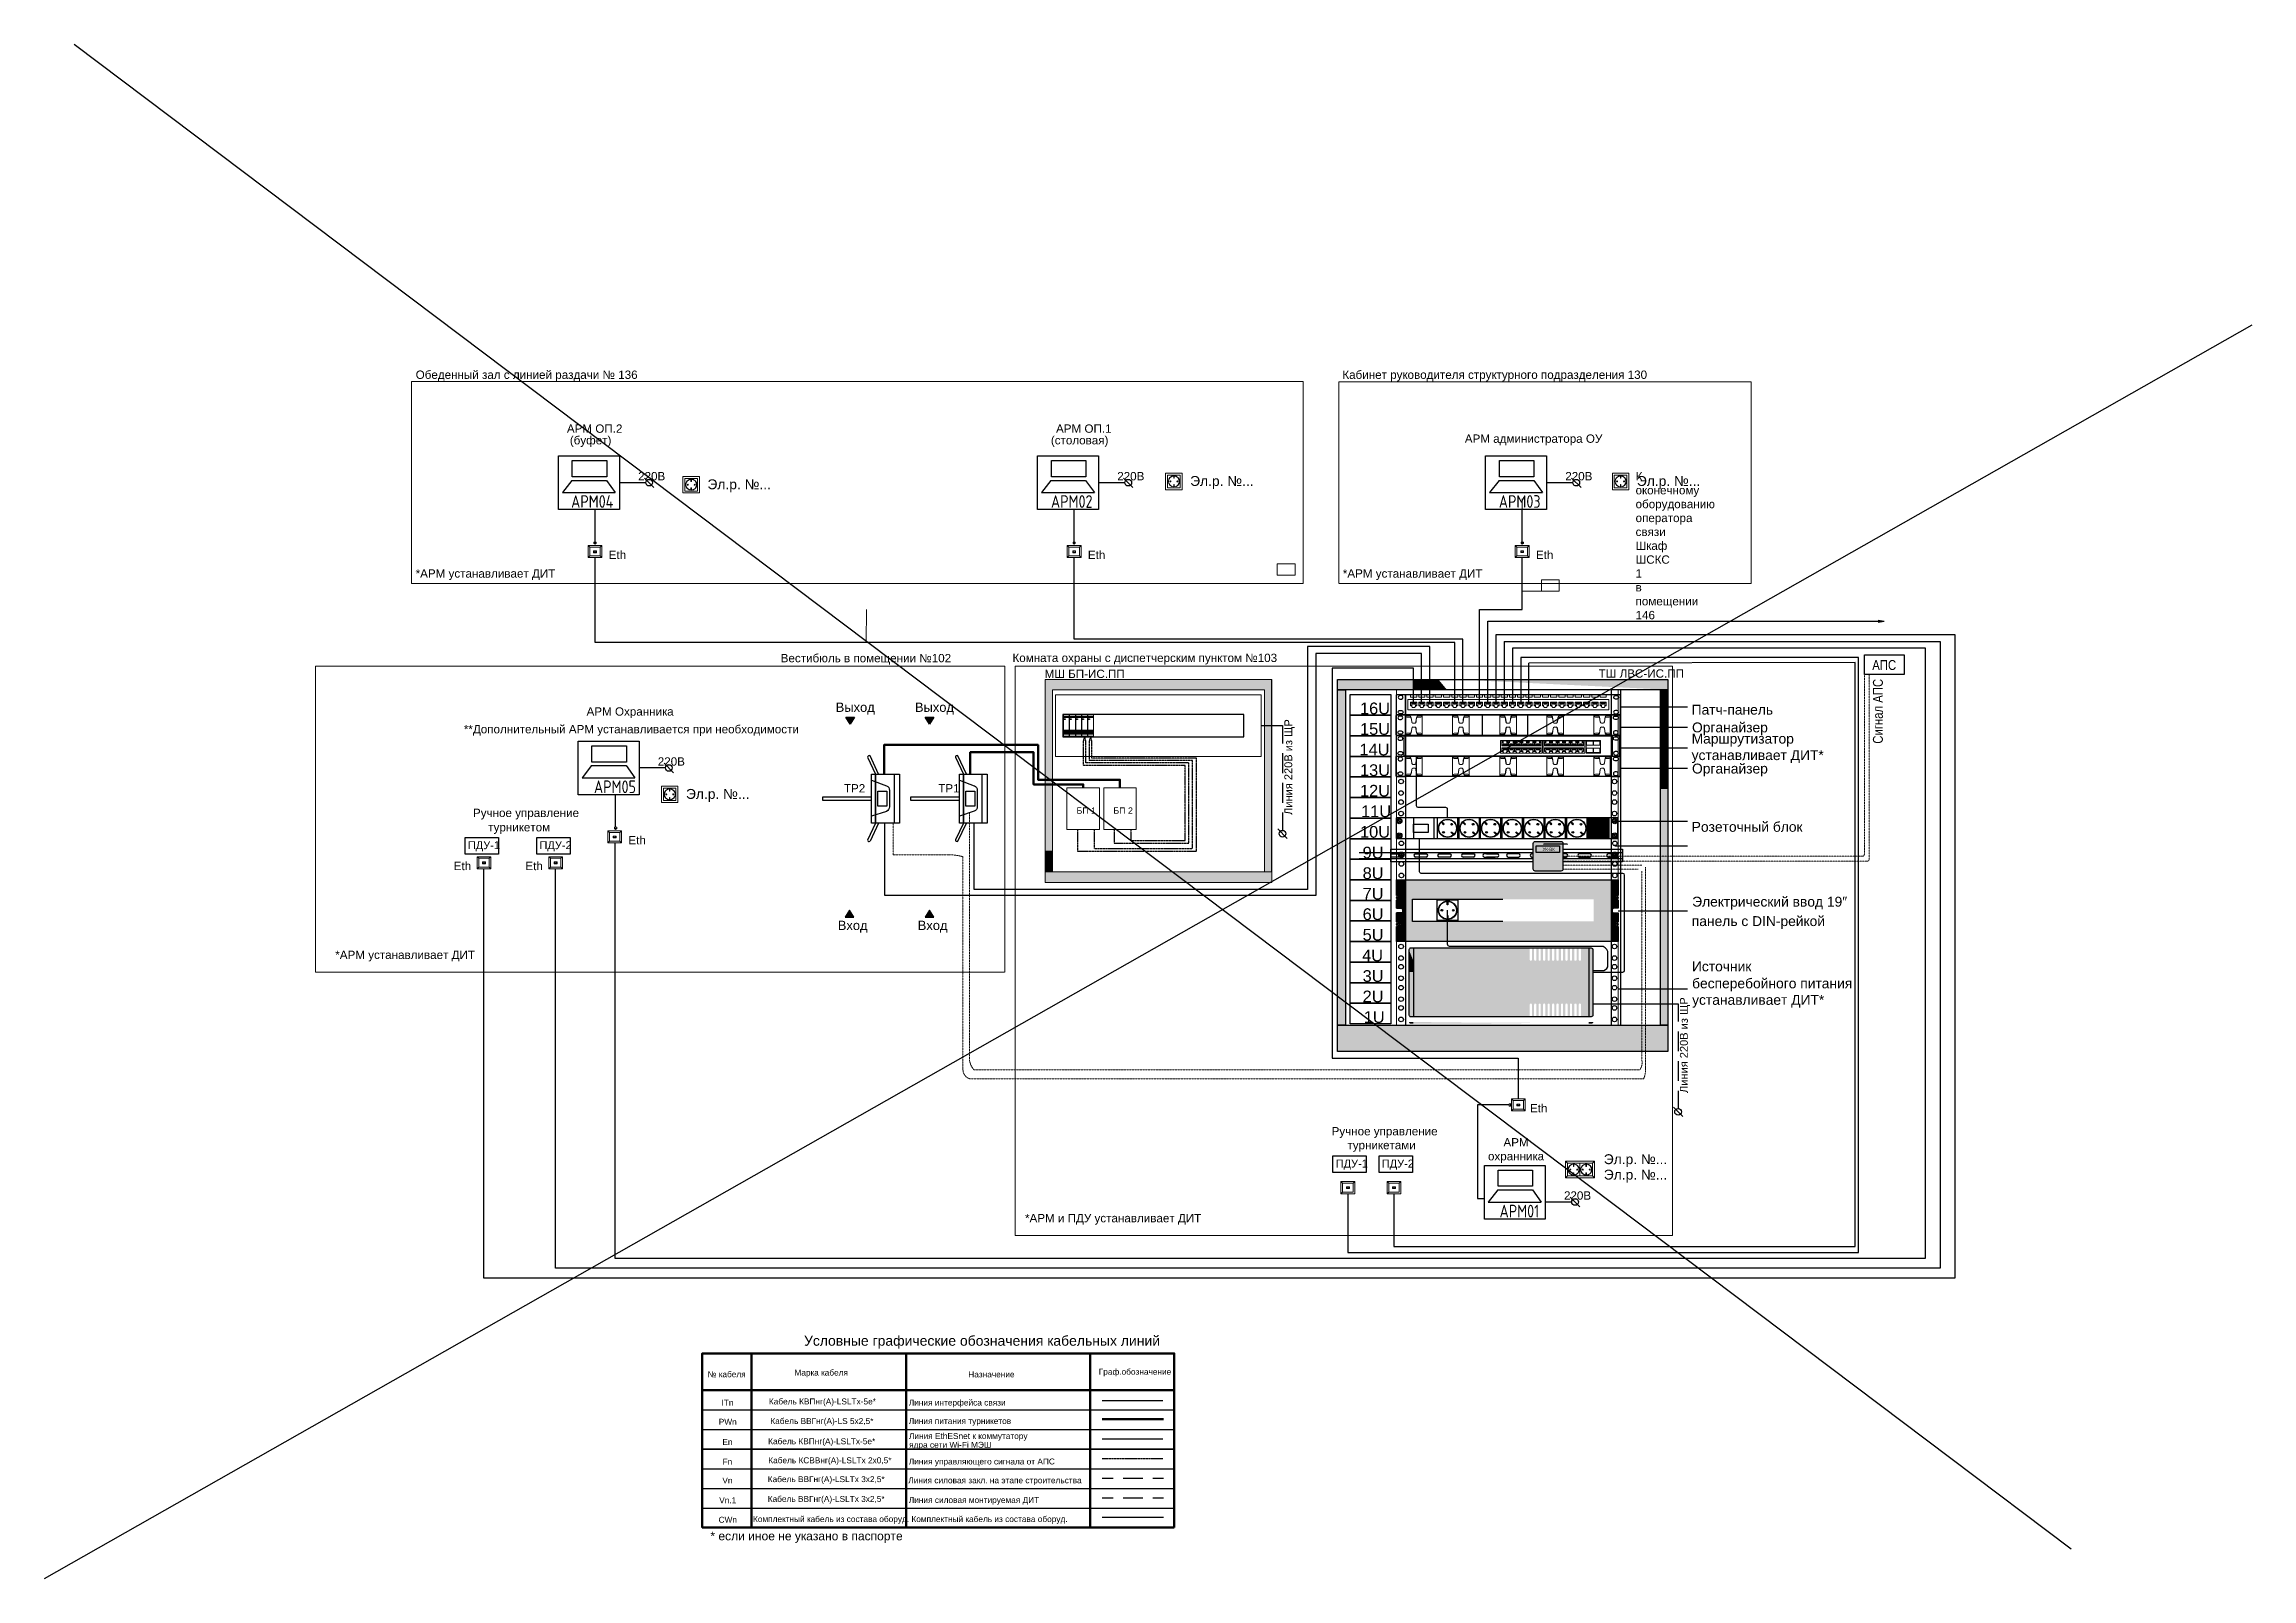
# Model space of a CAD drawing. Header units: millimetres. Extents: x -695119 to 412940, y -249585 to 622758.
# Drawn here: x -695119 to -639281, y 9544 to 48344 of the extents above; entities that cross this region are included whole.
import ezdxf
from ezdxf.enums import TextEntityAlignment as Align

# ---------------------------------------------------------------- set-up
doc = ezdxf.new("R2010")
doc.units = ezdxf.units.MM
for name, pattern in [('ACAD_ISO02W100', [15, 12, -3]), ('DASH', [0.75, 0.5, -0.25]), ('DASHED2', [9.525, 6.35, -3.175])]:
    doc.linetypes.add(name, pattern=pattern)
for name, color, linetype, lineweight in [('(АР) Текст', 7, 'Continuous', 25), ('....ТЕКСТ', 7, 'Continuous', 15), ('1.АПС_оборудование', 1, 'Continuous', 30), ('1.АПС_текст', 7, 'Continuous', 15), ('_Схема', 5, 'Continuous', 30), ('PDF _Геометрия', 8, 'Continuous', 9), ('UTP', 5, 'Continuous', 30), ('АО Питание', 86, 'Continuous', 50), ('ИСПП', 5, 'Continuous', 30), ('Структурная', 7, 'Continuous', 30)]:
    doc.layers.add(name, color=color, linetype=linetype, lineweight=lineweight)
for name, color, linetype in [('PDF _PDF _Оформление-Надписи', 7, 'Continuous'), ('PDF _Текст', 7, 'Continuous'), ('СОТ маркировкка', 7, 'Continuous')]:
    doc.layers.add(name, color=color, linetype=linetype)
doc.layers.add('PDF _Сплошная заливка', color=7, linetype='Continuous', true_color=0xffffff)
doc.styles.add('Arial Narrow МОЙ', font='ARIALN.TTF', dxfattribs={"height": 2.5})
doc.styles.add('GOST', font='cs_gost2304.shx', dxfattribs={"height": 2.5})
doc.styles.add('PDF Arial', font='arial.ttf')

msp = doc.modelspace()

# ---------------------------------------------------------------- texts
at = {"lineweight": 30, "insert": (-657065.951, 27986.107), "char_height": 80, "width": 430.47307, "attachment_point": 5, "style": 'Arial Narrow МОЙ'}
msp.add_mtext('\\pt1680;УК-ВК', dxfattribs=at)
at = {"layer": '1.АПС_текст', "insert": (-648579.945, 32645.478), "char_height": 250, "width": 2154.73748, "attachment_point": 5, "style": 'Arial Narrow МОЙ'}
msp.add_mtext('АПС', dxfattribs=at)
at = {"layer": '1.АПС_текст', "insert": (-648737.924, 31477.182), "char_height": 250, "width": 2154.73748, "attachment_point": 5, "rotation": 90, "style": 'Arial Narrow МОЙ'}
msp.add_mtext('Сигнал АПС', dxfattribs=at)
at = {"layer": 'PDF _Текст', "color": 8, "true_color": 0x757575, "char_height": 210.47841, "attachment_point": 7, "style": 'PDF Arial'}
for s, insert in [('{\\C7;Обеденный зал с линией раздачи № 136}', (-685722.467, 39818.512)), ('{\\C7;Кабинет руководителя структурного подразделения 130}', (-662284.15, 39818.512)), ('{\\C7;Вестибюль в помещении №102}', (-676490.426, 32655.947))]:
    msp.add_mtext(s, dxfattribs=dict(at, insert=insert))
at = {"layer": 'PDF _Текст', "attachment_point": 7, "style": 'PDF Arial'}
for s, insert, char_height in [('АРМ ОП.2', (-681897.923, 38516.738), 210.4784), ('АРМ ОП.1', (-669526.462, 38516.738), 210.4784), ('(буфет)', (-681823.917, 38162.189), 210.4784), ('(столовая)', (-669656.639, 38162.189), 210.4784), ('АРМ администратора ОУ', (-659187.409, 38202.407), 210.47841), ('220В', (-680097.32, 37313.39), 210.4784), ('220В', (-667978.091, 37313.39), 210.4784), ('220В', (-656646.303, 37313.39), 210.4784), ('Eth', (-680840.284, 35323.686), 210.4784), ('Eth', (-668721.055, 35323.686), 210.4784), ('Eth', (-657389.267, 35323.686), 210.4784), ('*АРМ устанавливает ДИТ', (-685724.088, 34793.709), 210.47841), ('*АРМ устанавливает ДИТ', (-662273.038, 34793.709), 210.47841), ('МШ БП-ИС.ПП', (-669815.392, 32316.216), 210.47841), ('ТШ ЛВС-ИС.ПП', (-655802.795, 32324.683), 210.47841), ('АРМ Охранника', (-681400.348, 31303.968), 210.47841), ('Выход', (-675099.225, 31395.148), 233.7584), ('Выход', (-673095.229, 31395.148), 233.7584), ('16U', (-661838.584, 31398.054), 296.4124), ('Патч-панель', (-653450.076, 31390.151), 250), ('**Дополнительный АРМ устанавливается при необходимости', (-684503.947, 30857.037), 210.47841), ('15U', (-661838.584, 30877.344), 296.4124), ('Маршрутизатор \\Pустанавливает ДИТ*', (-653450.076, 30168.731), 250), ('Органайзер', (-653440.551, 30869.441), 250), ('220В', (-679599.745, 30100.62), 210.4784), ('14U', (-661851.284, 30357.693), 296.4124), ('Органайзер', (-653440.551, 29829.079), 250), ('TР2', (-674891.254, 29424.795), 210.4784), ('TР1', (-672504.668, 29424.795), 210.4784), ('13U', (-661838.584, 29836.983), 296.4124), ('12U', (-661838.584, 29317.332), 296.4124), ('БП 1', (-669007.621, 28886.3), 160), ('БП 2', (-668076.271, 28886.3), 160), ('11U', (-661811.066, 28796.622), 296.4124), ('Ручное управление', (-684273.136, 28741.482), 210.47841), ('турникетом', (-683886.673, 28377.326), 210.4784), ('10U', (-661838.584, 28276.97), 296.4124), ('Розеточный блок', (-653449.017, 28427.82), 250), ('ПДУ-1', (-684404.265, 27934.634), 200), ('ПДУ-2', (-682591.835, 27934.634), 200), ('Eth', (-680342.709, 28110.916), 210.4784), ('9U', (-661771.907, 27753.085), 296.4124), ('Eth', (-684760.345, 27459.397), 210.4784), ('Eth', (-682947.915, 27459.397), 210.4784), ('8U', (-661771.907, 27232.376), 296.4124), ('7U', (-661771.907, 26712.724), 296.4124), ('Электрический ввод 19″', (-653437.376, 26463.516), 250), ('6U', (-661771.907, 26196.248), 296.4124), ('панель с DIN-рейкой', (-653445.842, 25972.44), 250), ('Вход', (-675046.443, 25880.55), 233.7584), ('Вход', (-673024.319, 25880.55), 233.7584), ('5U', (-661771.907, 25675.538), 296.4124), ('*АРМ устанавливает ДИТ', (-687756.156, 25152.008), 210.47841), ('4U', (-661784.608, 25151.653), 296.4124), ('Источник', (-653442.346, 24899.056), 250), ('3U', (-661771.907, 24632.002), 296.4124), ('бесперебойного питания\\Pустанавливает ДИТ*', (-653438.434, 23981.678), 250), ('2U', (-661771.907, 24115.525), 296.4124), ('1U', (-661744.39, 23594.816), 296.4124), ('Eth', (-657540.611, 21335.801), 210.4784), ('Ручное управление', (-662556.922, 20692.322), 210.47841), ('\\pi-307.46215;АРМ\\P\\pi-698.26858;охранника', (-657903.228, 20060.487), 210.47841), ('ПДУ-1', (-662455.098, 19885.473), 200), ('турникетами', (-662155.806, 20340.949), 210.47841), ('ПДУ-2', (-661289.818, 19885.473), 200), ('220В', (-656679.112, 19127.018), 210.4784), ('*АРМ и ПДУ устанавливает ДИТ', (-670311.324, 18494.82), 210.47841), ('Условные графические обозначения кабельных линий', (-675900.278, 15361.107), 252.57318), ('№ кабеля', (-678338.724, 14638.258), 150), ('Марка кабеля', (-676142.641, 14638.258), 150), ('Назначение', (-671746.661, 14636.141), 150), ('Граф.обозначение', (-668445.645, 14659.425), 150), ('ITn', (-677986.292, 13920.694), 150), ('Кабель КВПнг(А)-LSLTx-5е*', (-676789.338, 13907.994), 150), ('Линия интерфейса связи', (-673250.581, 13880.477), 150), ('PWn', (-678056.144, 13439.143), 150), ('Кабель ВВГнг(А)-LS 5х2,5*', (-676752.399, 13412.685), 150), ('Линия питания турникетов', (-673250.581, 13412.685), 150), ('En', (-677965.125, 12927.959), 150), ('Кабель КВПнг(А)-LSLTx-5е*', (-676807.917, 12901.5), 150), ('Линия EthESnet к коммутатору ', (-673246.347, 13033.794), 150), ('ядра сети Wi-Fi МЭШ', (-673242.114, 12811.54), 150), ('Fn', (-677959.834, 12431.591), 150), ('Кабель КСВВнг(А)-LSLTx 2х0,5*', (-676805.17, 12419.949), 150), ('Линия управляющего сигнала от АПС', (-673250.581, 12390.315), 150), ('Vn', (-677965.125, 11955.332), 150), ('Кабель ВВГнг(А)-LSLTx 3х2,5*', (-676817.554, 11943.69), 150), ('Линия силовая закл. на этапе строительства', (-673262.711, 11914.056), 150), ('Vn.1', (-678045.56, 11455.789), 150), ('Кабель ВВГнг(А)-LSLTx 3х2,5*', (-676817.554, 11444.147), 150), ('Линия силовая монтируемая ДИТ', (-673250.581, 11415.572), 150), ('* если иное не указано в паспорте', (-678268.015, 10452.566), 217.57628), ('СWn', (-678061.436, 10960.48), 150), ('Комплектный кабель из состава оборуд. Комплектный кабель из состава оборуд.', (-677190.411, 10934.021), 150)]:
    msp.add_mtext(s, dxfattribs=dict(at, insert=insert, char_height=char_height))
at = {"layer": 'PDF _Текст', "color": 0, "lineweight": 15, "char_height": 250, "attachment_point": 7, "style": 'PDF Arial'}
for insert in [(-666134.623, 37100.26), (-654836.488, 37100.26), (-678343.466, 37016.42), (-678886.002, 29188.094), (-655672.738, 19952.932), (-655672.738, 19562.901)]:
    msp.add_mtext('Эл.р. №...', dxfattribs=dict(at, insert=insert))
at = {"layer": 'PDF _Текст', "insert": (-654868.269, 33801.808), "char_height": 210.47841, "width": 19.08977, "attachment_point": 7, "style": 'PDF Arial'}
msp.add_mtext('К оконечному оборудованию оператора связи Шкаф ШСКС 1 в помещении 146', dxfattribs=at)
at = {"layer": 'PDF _Текст', "color": 8, "true_color": 0x757575, "insert": (-670628.207, 32660.181), "char_height": 210.47841, "width": 6995.79501, "attachment_point": 7, "style": 'PDF Arial'}
msp.add_mtext('{\\C7;Комната охраны с диспетчерским пунктом №103}', dxfattribs=at)
at = {"layer": 'PDF _Текст', "char_height": 200, "attachment_point": 7, "rotation": 90, "style": 'PDF Arial'}
for insert in [(-663493.709, 28858.591), (-653488.942, 21827.491)]:
    msp.add_mtext('Линия 220В из ЩР', dxfattribs=dict(at, insert=insert))
at = {"layer": 'СОТ маркировкка', "lineweight": 15, "ltscale": 5, "style": 'GOST'}
for s, p in [('АРМ04', (-680723.221, 36525.537)), ('АРМ02', (-668603.992, 36525.537)), ('АРМ03', (-657272.255, 36525.537)), ('АРМ05', (-680151.083, 29312.767)), ('АРМ01', (-657305.022, 18584.898))]:
    msp.add_text(s, height=320, dxfattribs=at).set_placement(p, align=Align.BOTTOM_RIGHT)

# ---------------------------------------------------------------- blocks, each defined once
blk = doc.blocks.new('АРМ')
at = {"ltscale": 100}
for p, q in [((280058, 33183), (281263, 33183)), ((280058, 32127), (280058, 33183)), ((281263, 33183), (281263, 32127)), ((280330, 33092), (281011, 33092)), ((280330, 32773), (280330, 33092)), ((281011, 32773), (280330, 32773)), ((281011, 33092), (281011, 32773)), ((280322, 32701), (280135, 32463)), ((280135, 32463), (281181, 32463)), ((280322, 32701), (281007, 32701)), ((281007, 32701), (281181, 32463)), ((281263, 32127), (280058, 32127))]:
    blk.add_line(p, q, dxfattribs=at)
blk = doc.blocks.new('штрих')
at = {"lineweight": 0, "true_color": 0xc7c8ca}
for points in [[(139588, 493409, 0.414214), (139634, 493363), (139715, 493363), (139715, 495300), (139634, 495300, 0.414214), (139588, 495255)], [(139715, 495300), (139715, 494625), (144692, 494625), (144692, 495300), (144487, 495300), (144487, 494970, -1.000958), (144423, 494970), (144423, 495300), (144360, 495300), (144360, 494970, -1), (144296, 494970), (144296, 495300), (144233, 495300), (144233, 494970, -1.000958), (144169, 494970), (144169, 495300), (144106, 495300), (144106, 494970, -1), (144042, 494970), (144042, 495300), (143979, 495300), (143979, 494970, -1.000958), (143915, 494970), (143915, 495300), (143852, 495300), (143852, 494970, -1), (143788, 494970), (143788, 495300), (143725, 495300), (143725, 494970, -1.000958), (143661, 494970), (143661, 495300), (143598, 495300), (143598, 494970, -1), (143534, 494970), (143534, 495300), (143470, 495300), (143470, 494970, -1.000958), (143407, 494970), (143407, 495300), (143343, 495300), (143343, 494970, -1), (143280, 494970), (143280, 495300), (143216, 495300), (143216, 494970, -1.000958), (143153, 494970), (143153, 495300), (143089, 495300), (143089, 494970, -1), (143026, 494970), (143026, 495300)], [(144692, 493363), (144774, 493363, 0.414214), (144819, 493409), (144819, 495255, 0.414214), (144774, 495300), (144692, 495300)], [(139715, 494625), (139715, 493363), (143026, 493363), (143026, 493693, -1), (143089, 493694), (143089, 493363), (143153, 493363), (143153, 493693, -0.999043), (143216, 493694), (143216, 493363), (143280, 493363), (143280, 493693, -1), (143343, 493694), (143343, 493363), (143407, 493363), (143407, 493693, -0.999043), (143470, 493694), (143470, 493363), (143534, 493363), (143534, 493693, -1), (143598, 493694), (143598, 493363), (143661, 493363), (143661, 493693, -0.999043), (143725, 493694), (143725, 493363), (143788, 493363), (143788, 493693, -1), (143852, 493694), (143852, 493363), (143915, 493363), (143915, 493693, -0.999043), (143979, 493694), (143979, 493363), (144042, 493363), (144042, 493693, -1), (144106, 493694), (144106, 493363), (144169, 493363), (144169, 493693, -0.999043), (144233, 493694), (144233, 493363), (144296, 493363), (144296, 493693, -1), (144360, 493694), (144360, 493363), (144423, 493363), (144423, 493693, -0.999043), (144487, 493694), (144487, 493363), (144692, 493363), (144692, 494625)]]:
    blk.add_hatch(color=9, dxfattribs=at).paths.add_polyline_path(points)
blk = doc.blocks.new('розет')
at = {"lineweight": 0, "true_color": 0xc7c8ca}
blk.add_hatch(color=9, dxfattribs=at).paths.add_polyline_path([(153025, 500081), (151427, 500081), (151427, 499512), (156143, 499512), (156143, 501287), (150206, 501287), (150206, 499512), (151427, 499512), (151427, 500081), (150416, 500081), (150416, 500718), (153025, 500718), (155635, 500718), (155635, 500081)])
at = {"layer": '(АР) Текст', "color": 7}
for points in [[(153025, 500081), (150416, 500081), (150416, 500718), (153025, 500718)], [(151438, 500654), (151437, 500552), (151417, 500553), (151417, 500654)], [(151436, 500246), (151416, 500247), (151416, 500145)], [(151436, 500246), (151436, 500145)]]:
    blk.add_lwpolyline(points, dxfattribs=at)
blk.add_lwpolyline([(151129, 500697), (151725, 500697), (151725, 500102), (151129, 500102)], close=True, dxfattribs=at)
for centre, radius in [((151427, 500399), 265), ((151427, 500399), 264), ((151427, 500399), 255), ((151261, 500400), 24.8), ((151593, 500399), 24.8)]:
    blk.add_circle(centre, radius, dxfattribs=at)

# ---------------------------------------------------------------- hatches: boundary and pattern name
at = {"lineweight": 0, "true_color": 0xffffff}
h = msp.add_hatch(color=7, dxfattribs=at)
h.dxf.hatch_style = 1
h.paths.add_polyline_path([(-657456.077, 28137.306), (-657456.077, 27487.306, 0.414213562), (-657406.077, 27437.306), (-656756.077, 27437.306, 0.414213562), (-656706.077, 27487.306), (-656706.077, 28137.306, 0.414213562), (-656756.077, 28187.306), (-657406.077, 28187.306, 0.414213562)])
h.paths.add_polyline_path([(-657214.245, 27903.051), (-656917.82, 27903.051), (-656917.82, 28069.6), (-657214.245, 28069.6)], flags=24)
at = {"lineweight": 0, "true_color": 0xc7c8ca}
h = msp.add_hatch(color=9, dxfattribs=at)
h.dxf.hatch_style = 1
h.paths.add_polyline_path([(-657406.077, 28187.306, 0.414213562), (-657456.077, 28137.306), (-657456.077, 27487.306, 0.414213562), (-657406.077, 27437.306), (-656756.077, 27437.306, 0.414213562), (-656706.077, 27487.306), (-656706.077, 28137.306, 0.414213562), (-656756.077, 28187.306)])
h.paths.add_polyline_path([(-656789.608, 28075.479), (-656789.608, 27909.685), (-657379.217, 27909.685), (-657379.217, 28075.479)], flags=16)
h.paths.add_polyline_path([(-657214.245, 27903.051), (-656917.82, 27903.051), (-656917.82, 28069.6), (-657214.245, 28069.6)], flags=24)

# ---------------------------------------------------------------- linework, layer by layer
at = {"layer": '(АР) Текст', "color": 7}
for points in [[(-657456.077, 27669.902), (-661056.44, 27669.902), (-661056.44, 27992.582), (-657456.077, 27992.582)], [(-656706.077, 27992.582), (-655197.047, 27992.582), (-655197.047, 27669.902), (-656706.077, 27669.902)], [(-661861.248, 27910.659), (-657456.077, 27910.659)], [(-661861.248, 27751.826), (-657456.077, 27751.826)], [(-661036.791, 27872.144), (-660763.059, 27872.144)], [(-660763.059, 27792.148), (-661036.791, 27792.148)], [(-660436.791, 27872.144), (-660163.059, 27872.144)], [(-660163.059, 27792.148), (-660436.791, 27792.148)], [(-659836.791, 27872.144), (-659563.059, 27872.144)], [(-659563.059, 27792.148), (-659836.791, 27792.148)], [(-659236.791, 27872.144), (-658963.059, 27872.144)], [(-658963.059, 27792.148), (-659236.791, 27792.148)], [(-658421.505, 27872.144), (-658695.236, 27872.144)], [(-658695.236, 27792.148), (-658421.505, 27792.148)], [(-658636.791, 27872.144), (-658363.059, 27872.144)], [(-658363.059, 27792.148), (-658636.791, 27792.148)], [(-657821.505, 27872.144), (-658095.236, 27872.144)], [(-658095.236, 27792.148), (-657821.505, 27792.148)], [(-657456.077, 27872.144), (-657495.236, 27872.144)], [(-657495.236, 27792.148), (-657456.077, 27792.148)], [(-656706.077, 27910.659), (-655197.047, 27910.659)], [(-656621.505, 27872.144), (-656706.077, 27872.144)], [(-656706.077, 27792.148), (-656621.505, 27792.148)], [(-656706.077, 27751.826), (-655197.047, 27751.826)], [(-656021.505, 27872.144), (-656295.236, 27872.144)], [(-656295.236, 27792.148), (-656021.505, 27792.148)], [(-655288.663, 27873.385), (-655562.394, 27873.385)], [(-655562.394, 27793.39), (-655288.663, 27793.39)]]:
    msp.add_lwpolyline(points, dxfattribs=at)
msp.add_lwpolyline([(-657406.077, 28187.306), (-656756.077, 28187.306, -0.414213562), (-656706.077, 28137.306), (-656706.077, 27487.306, -0.414213562), (-656756.077, 27437.306), (-657406.077, 27437.306, -0.414213562), (-657456.077, 27487.306), (-657456.077, 28137.306, -0.414213562)], format="xyb", close=True, dxfattribs=at)
msp.add_lwpolyline([(-657379.217, 28075.479), (-656789.608, 28075.479), (-656789.608, 27909.685), (-657379.217, 27909.685)], close=True, dxfattribs=at)
for centre, start, end in [((-660765.199, 27832.146), 266.9378614, 86.9378614), ((-660434.651, 27832.146), 93.0621386, 273.0621386), ((-660165.199, 27832.146), 266.9378614, 86.9378614), ((-659834.651, 27832.146), 93.0621386, 273.0621386), ((-659565.199, 27832.146), 266.9378614, 86.9378614), ((-659234.651, 27832.146), 93.0621386, 273.0621386), ((-658965.199, 27832.146), 266.9378614, 86.9378614), ((-658693.097, 27832.146), 93.0621386, 273.0621386), ((-658365.199, 27832.146), 266.9378614, 86.9378614), ((-658093.097, 27832.146), 93.0621386, 273.0621386), ((-657823.644, 27832.146), 266.9378614, 86.9378614), ((-657493.097, 27832.146), 93.0621386, 273.0621386), ((-656623.644, 27832.146), 266.9378614, 86.9378614), ((-656293.097, 27832.146), 93.0621386, 273.0621386), ((-656023.644, 27832.146), 266.9378614, 86.9378614), ((-655560.255, 27833.387), 93.0621386, 273.0621386)]:
    msp.add_arc(centre, 40.055, start, end, dxfattribs=at)
at = {"layer": '....ТЕКСТ', "linetype": 'ACAD_ISO02W100'}
for points in [[(-685825.876, 39818.548), (-663278.921, 39818.548), (-663278.921, 34708.93), (-685825.876, 34708.93)], [(-662374.826, 39805.46), (-651947.099, 39805.46), (-651947.099, 34708.93), (-662374.826, 34708.93)], [(-670818.328, 32618.903), (-688254.424, 32618.903), (-688254.424, 24881.076), (-670818.328, 24881.076)], [(-670558.962, 32618.903), (-653933.779, 32618.903), (-653933.779, 18221.259), (-670558.962, 18221.259)]]:
    msp.add_lwpolyline(points, close=True, dxfattribs=at)
at = {"layer": '....ТЕКСТ', "color": 134, "linetype": 'ACAD_ISO02W100', "lineweight": 30, "ltscale": 0.3, "true_color": 0x22abae}
for points in [[(-668984.601, 28492.43), (-668984.601, 27937.158), (-665976.679, 27937.158), (-665976.679, 30291.636), (-668620.443, 30291.636), (-668620.443, 30721.32), (-668653.294, 30845.105), (-668687.161, 30721.32), (-668687.161, 30232.825)], [(-668053.251, 28492.43), (-668053.251, 28139.282), (-666167.12, 28139.282), (-666167.12, 30176.226), (-668771.829, 30176.226), (-668771.829, 30721.32), (-668804.681, 30845.105), (-668838.548, 30721.32), (-668838.548, 30112.725)], [(-668562.276, 28492.43), (-668562.276, 28004.893), (-666071.9, 28004.893), (-666071.9, 30232.825), (-668687.161, 30232.825)], [(-667630.926, 28492.43), (-667630.926, 28207.016), (-666262.341, 28207.016), (-666262.341, 30108.492), (-668838.548, 30108.492)]]:
    msp.add_lwpolyline(points, dxfattribs=at)
at = {"layer": '....ТЕКСТ', "color": 1, "linetype": 'ACAD_ISO02W100', "lineweight": 30, "ltscale": 0.3}
msp.add_lwpolyline([(-668356.712, 12587.217), (-666821.638, 12587.217)], dxfattribs=at)
at = {"layer": '1.АПС_оборудование'}
msp.add_lwpolyline([(-649076.123, 32903.915), (-648076.123, 32903.915), (-648076.123, 32403.915), (-649076.123, 32403.915)], close=True, dxfattribs=at)
at = {"layer": '_Схема', "color": 5}
for p, q in [((-694358.022, 48344.326), (-643850.003, 10304.637)), ((-639281.438, 41243.584), (-695119.45, 9543.843))]:
    msp.add_line(p, q, dxfattribs=at)
at = {"layer": '_Схема'}
for p, q in [((-658398.367, 31709.821), (-658398.367, 33420.102)), ((-658398.367, 33420.102), (-646793.11, 33420.102)), ((-658188.64, 33246.346), (-647162.274, 33246.346)), ((-658188.64, 33246.346), (-658188.64, 31709.821)), ((-647531.439, 33072.589), (-657979.292, 33072.589)), ((-657979.292, 33072.589), (-657979.292, 31709.821)), ((-647531.439, 17650.108), (-647531.439, 33072.589)), ((-647162.274, 33246.346), (-647162.274, 17396.469)), ((-646793.11, 33420.102), (-646793.11, 17142.829)), ((-649226.17, 32834.064), (-657770.656, 32834.064)), ((-657770.656, 32834.064), (-657770.656, 31694.401)), ((-649314.707, 32707.269), (-657566.219, 32692.222)), ((-657564.428, 31709.821), (-657566.219, 32692.222)), ((-649314.707, 17945.767), (-649314.707, 32707.269)), ((-649226.17, 17794.38), (-649226.17, 32834.064)), ((-680689.314, 28149.056), (-680689.314, 17650.108)), ((-683994.711, 17142.829), (-683994.711, 27497.537)), ((-682182.281, 17396.469), (-682182.281, 27497.537)), ((-662144.029, 19281.547), (-662144.029, 17794.38)), ((-660978.749, 19281.547), (-660978.749, 17945.767)), ((-660978.749, 17945.767), (-649314.707, 17945.767)), ((-647162.274, 17396.469), (-682182.281, 17396.469)), ((-680689.314, 17650.108), (-647531.439, 17650.108)), ((-662144.029, 17794.38), (-649226.17, 17794.38)), ((-646793.11, 17142.829), (-683994.711, 17142.829))]:
    msp.add_line(p, q, dxfattribs=at)
for points in [[(-681186.889, 35757.65), (-681186.889, 36581.149)], [(-669067.66, 35757.65), (-669067.66, 36581.149)], [(-657735.373, 35757.65), (-657735.373, 36581.149)], [(-659439.496, 31709.821), (-659439.496, 33217.336), (-681186.889, 33217.336), (-681186.889, 35361.826)], [(-659239.204, 31709.821), (-659239.204, 33302.939), (-669067.66, 33302.939), (-669067.66, 35361.826)], [(-658815.358, 31709.821), (-658815.358, 34047.568), (-657738.548, 34047.568), (-657738.548, 35362.842)], [(-660073.957, 31709.821), (-660073.957, 33119.761), (-663166.003, 33119.761), (-663166.003, 26972.131), (-671596.783, 26972.131), (-671596.783, 28652.199)], [(-660281.1, 31709.821), (-660281.1, 32936.583), (-662957.508, 32936.583), (-662957.508, 26819.173), (-673853.701, 26819.173), (-673853.701, 28651.183)], [(-660483.364, 31709.821), (-660483.364, 32570.227), (-662540.517, 32570.227), (-662540.517, 22705.629), (-657833.8, 22705.629), (-657833.8, 21678.757)], [(-657595.628, 30869.489), (-657595.628, 31384.865)], [(-680666.429, 28544.88), (-680666.429, 29368.379)], [(-658065.537, 21526.312), (-658863.463, 21526.312), (-658863.463, 19157.685), (-658693.315, 19157.685)]]:
    msp.add_lwpolyline(points, dxfattribs=at)
at = {"layer": 'PDF _PDF _Оформление-Надписи', "lineweight": 0}
for points in [[(-678963.105, 37415.396), (-678546.405, 37415.396), (-678546.405, 36997.029), (-678963.105, 36997.029)], [(-666754.262, 37499.236), (-666337.562, 37499.236), (-666337.562, 37080.869), (-666754.262, 37080.869)], [(-666704.258, 37447.565), (-666387.566, 37447.565), (-666387.566, 37130.873), (-666704.258, 37130.873)], [(-666704.258, 37447.565), (-666387.566, 37447.565), (-666387.566, 37130.873), (-666704.258, 37130.873)], [(-655456.127, 37499.236), (-655039.427, 37499.236), (-655039.427, 37080.869), (-655456.127, 37080.869)], [(-655406.123, 37447.565), (-655089.431, 37447.565), (-655089.431, 37130.873), (-655406.123, 37130.873)], [(-655406.123, 37447.565), (-655089.431, 37447.565), (-655089.431, 37130.873), (-655406.123, 37130.873)], [(-678913.101, 37363.725), (-678596.409, 37363.725), (-678596.409, 37047.033), (-678913.101, 37047.033)], [(-678913.101, 37363.725), (-678596.409, 37363.725), (-678596.409, 37047.033), (-678913.101, 37047.033)], [(-679505.641, 29587.07), (-679088.941, 29587.07), (-679088.941, 29168.703), (-679505.641, 29168.703)], [(-679455.637, 29535.399), (-679138.945, 29535.399), (-679138.945, 29218.707), (-679455.637, 29218.707)], [(-679455.637, 29535.399), (-679138.945, 29535.399), (-679138.945, 29218.707), (-679455.637, 29218.707)], [(-656642.816, 20100.47), (-655909.424, 20100.47), (-655909.424, 19682.103), (-656642.816, 19682.103)], [(-656592.812, 20048.799), (-656276.12, 20048.799), (-656276.12, 19732.107), (-656592.812, 19732.107)], [(-656276.12, 20048.799), (-655959.428, 20048.799), (-655959.428, 19732.107), (-656276.12, 19732.107)]]:
    msp.add_lwpolyline(points, close=True, dxfattribs=at)
for points in [[(-666540.911, 37424.23), (-666540.911, 37370.892), (-666550.912, 37370.892), (-666550.912, 37424.23)], [(-655242.777, 37424.23), (-655242.777, 37370.892), (-655252.777, 37370.892), (-655252.777, 37424.23)], [(-678749.754, 37340.39), (-678749.754, 37287.052), (-678759.755, 37287.052), (-678759.755, 37340.39)], [(-678759.755, 37070.368), (-678759.755, 37125.373), (-678749.754, 37125.373), (-678749.754, 37070.368)], [(-666550.912, 37154.208), (-666550.912, 37209.213), (-666540.911, 37209.213), (-666540.911, 37154.208)], [(-655252.777, 37154.208), (-655252.777, 37209.213), (-655242.777, 37209.213), (-655242.777, 37154.208)], [(-679292.291, 29512.064), (-679292.291, 29458.726), (-679302.292, 29458.726), (-679302.292, 29512.064)], [(-679302.292, 29242.042), (-679302.292, 29297.046), (-679292.291, 29297.046), (-679292.291, 29242.042)], [(-656642.816, 20100.47), (-656592.812, 20048.799)], [(-656642.816, 19682.103), (-656592.812, 19732.107)], [(-656429.465, 20025.464), (-656429.465, 19972.127), (-656439.466, 19972.127), (-656439.466, 20025.464)], [(-656439.466, 19755.443), (-656439.466, 19810.447), (-656429.465, 19810.447), (-656429.465, 19755.443)], [(-656124.441, 19755.443), (-656124.441, 19810.447), (-656112.773, 19810.447), (-656112.773, 19755.443)], [(-656112.773, 20025.464), (-656112.773, 19972.127), (-656122.774, 19972.127), (-656122.774, 20025.464)], [(-655959.428, 20048.799), (-655909.424, 20100.47)], [(-655959.428, 19732.107), (-655909.424, 19682.103)]]:
    msp.add_lwpolyline(points, dxfattribs=at)
for centre, radius in [((-666545.079, 37290.052), 140.845), ((-666545.079, 37290.052), 140.845), ((-666545.077, 37290.053), 135.843), ((-655246.944, 37290.052), 140.845), ((-655246.944, 37290.052), 140.845), ((-655246.942, 37290.053), 135.843), ((-678753.922, 37206.212), 140.845), ((-678753.922, 37206.212), 140.845), ((-678753.92, 37206.214), 135.843), ((-678842.261, 37206.214), 12.5), ((-678665.58, 37206.214), 12.5), ((-666633.418, 37290.053), 12.5), ((-666456.737, 37290.053), 12.5), ((-655335.283, 37290.053), 12.5), ((-655158.602, 37290.053), 12.5), ((-679296.458, 29377.886), 140.845), ((-679296.458, 29377.886), 140.845), ((-679296.457, 29377.887), 135.843), ((-679384.797, 29377.887), 12.5), ((-679208.117, 29377.887), 12.5), ((-656433.633, 19891.287), 140.845), ((-656433.633, 19891.287), 140.845), ((-656433.631, 19891.288), 135.843), ((-656521.972, 19891.288), 12.5), ((-656345.291, 19891.288), 12.5), ((-656116.941, 19891.287), 140.845), ((-656116.941, 19891.287), 140.845), ((-656116.939, 19891.288), 135.843), ((-656205.28, 19891.288), 12.5), ((-656028.599, 19891.288), 12.5)]:
    msp.add_circle(centre, radius, dxfattribs=at)
at = {"layer": 'PDF _Геометрия', "lineweight": 30}
for points in [[(-679902.557, 37257.293), (-680569.319, 37257.293)], [(-679937.525, 37375.828), (-679699.353, 37137.741)], [(-667783.328, 37257.293), (-668450.09, 37257.293)], [(-667818.296, 37375.828), (-667580.125, 37137.741)], [(-656451.591, 37257.293), (-657118.353, 37257.293)], [(-656486.475, 37375.828), (-656248.388, 37137.741)], [(-664068.511, 27418.16), (-664068.511, 32283.448)], [(-679439.951, 30163.058), (-679201.779, 29924.971)], [(-679404.983, 30044.523), (-680071.745, 30044.523)], [(-674193.811, 29737.052), (-673815.937, 29593.116)], [(-673612.733, 28651.183), (-673612.733, 29889.455), (-673486.832, 29889.455), (-673486.832, 28651.183), (-674093.225, 28651.183), (-674093.225, 29889.455), (-673486.832, 29889.455)], [(-671971.271, 29739.169), (-671593.397, 29594.132)], [(-671391.294, 28652.199), (-671391.294, 29890.471), (-671264.292, 29890.471), (-671264.292, 28652.199), (-671870.685, 28652.199), (-671870.685, 29890.471), (-671264.292, 29890.471)], [(-674093.225, 28651.183), (-674295.413, 28221.492)], [(-674013.891, 28651.183), (-674230.811, 28191.858)], [(-655910.731, 28416.228), (-655705.411, 28621.549)], [(-656484.358, 19070.934), (-657151.12, 19070.934)], [(-656519.326, 19189.47), (-656281.154, 18951.341)]]:
    msp.add_lwpolyline(points, dxfattribs=at)
at = {"layer": 'PDF _Геометрия', "color": 5, "lineweight": 0}
for points in [[(-657736.431, 36850.886), (-657736.431, 36554.547)], [(-681216.015, 35726.915), (-681186.381, 35701.515), (-681157.763, 35726.915)], [(-669096.786, 35726.915), (-669067.152, 35701.515), (-669038.534, 35726.915)], [(-657763.948, 35726.915), (-657735.331, 35701.515), (-657706.797, 35726.915)], [(-680695.555, 28514.145), (-680665.921, 28488.745), (-680637.303, 28514.145)], [(-658008.386, 21526.354), (-658033.786, 21554.888)]]:
    msp.add_lwpolyline(points, dxfattribs=at)
for points in [[(-681157.763, 35757.65), (-681157.763, 35726.915), (-681216.015, 35726.915), (-681216.015, 35757.65)], [(-669038.534, 35757.65), (-669038.534, 35726.915), (-669096.786, 35726.915), (-669096.786, 35757.65)], [(-657706.797, 35757.65), (-657706.797, 35726.915), (-657763.948, 35726.915), (-657763.948, 35757.65)], [(-680637.303, 28544.88), (-680637.303, 28514.145), (-680695.555, 28514.145), (-680695.555, 28544.88)], [(-658065.537, 21497.737), (-658065.537, 21554.888), (-658033.786, 21554.888), (-658033.786, 21497.737)]]:
    msp.add_lwpolyline(points, close=True, dxfattribs=at)
at = {"layer": 'PDF _Геометрия', "lineweight": 0}
for points in [[(-681363.083, 35665.531), (-681010.694, 35665.531), (-681010.694, 35361.826), (-681363.083, 35361.826)], [(-681320.749, 35624.297), (-681053.028, 35624.297), (-681053.028, 35404.16), (-681320.749, 35404.16)], [(-681157.763, 35487.728), (-681221.264, 35487.728), (-681221.264, 35536.412), (-681157.763, 35536.412)], [(-681157.763, 35487.728), (-681221.264, 35487.728), (-681221.264, 35536.412), (-681157.763, 35536.412)], [(-681189.514, 35532.178), (-681161.996, 35532.178), (-681161.996, 35509.995), (-681171.564, 35509.995), (-681171.564, 35500.428), (-681181.047, 35500.428), (-681181.047, 35490.945), (-681199.081, 35490.945), (-681199.081, 35500.428), (-681208.564, 35500.428), (-681208.564, 35509.995), (-681218.131, 35509.995), (-681218.131, 35532.178)], [(-681189.514, 35532.178), (-681161.996, 35532.178), (-681161.996, 35509.995), (-681171.564, 35509.995), (-681171.564, 35500.428), (-681181.047, 35500.428), (-681181.047, 35490.945), (-681199.081, 35490.945), (-681199.081, 35500.428), (-681208.564, 35500.428), (-681208.564, 35509.995), (-681218.131, 35509.995), (-681218.131, 35532.178)], [(-681150.397, 35487.728), (-681214.914, 35487.728), (-681214.914, 35536.412), (-681150.397, 35536.412)], [(-681150.397, 35487.728), (-681214.914, 35487.728), (-681214.914, 35536.412), (-681150.397, 35536.412)], [(-681183.163, 35532.178), (-681154.63, 35532.178), (-681154.63, 35509.995), (-681164.113, 35509.995), (-681164.113, 35500.428), (-681174.697, 35500.428), (-681174.697, 35490.945), (-681191.63, 35490.945), (-681191.63, 35500.428), (-681201.198, 35500.428), (-681201.198, 35509.995), (-681210.681, 35509.995), (-681210.681, 35532.178)], [(-681183.163, 35532.178), (-681154.63, 35532.178), (-681154.63, 35509.995), (-681164.113, 35509.995), (-681164.113, 35500.428), (-681174.697, 35500.428), (-681174.697, 35490.945), (-681191.63, 35490.945), (-681191.63, 35500.428), (-681201.198, 35500.428), (-681201.198, 35509.995), (-681210.681, 35509.995), (-681210.681, 35532.178)], [(-669243.855, 35665.531), (-668891.466, 35665.531), (-668891.466, 35361.826), (-669243.855, 35361.826)], [(-669201.521, 35624.297), (-668933.8, 35624.297), (-668933.8, 35404.16), (-669201.521, 35404.16)], [(-669038.534, 35487.728), (-669102.035, 35487.728), (-669102.035, 35536.412), (-669038.534, 35536.412)], [(-669038.534, 35487.728), (-669102.035, 35487.728), (-669102.035, 35536.412), (-669038.534, 35536.412)], [(-669070.285, 35532.178), (-669042.768, 35532.178), (-669042.768, 35509.995), (-669052.335, 35509.995), (-669052.335, 35500.428), (-669061.818, 35500.428), (-669061.818, 35490.945), (-669079.852, 35490.945), (-669079.852, 35500.428), (-669089.335, 35500.428), (-669089.335, 35509.995), (-669098.903, 35509.995), (-669098.903, 35532.178)], [(-669070.285, 35532.178), (-669042.768, 35532.178), (-669042.768, 35509.995), (-669052.335, 35509.995), (-669052.335, 35500.428), (-669061.818, 35500.428), (-669061.818, 35490.945), (-669079.852, 35490.945), (-669079.852, 35500.428), (-669089.335, 35500.428), (-669089.335, 35509.995), (-669098.903, 35509.995), (-669098.903, 35532.178)], [(-669031.168, 35487.728), (-669095.685, 35487.728), (-669095.685, 35536.412), (-669031.168, 35536.412)], [(-669031.168, 35487.728), (-669095.685, 35487.728), (-669095.685, 35536.412), (-669031.168, 35536.412)], [(-669063.935, 35532.178), (-669035.402, 35532.178), (-669035.402, 35509.995), (-669044.884, 35509.995), (-669044.884, 35500.428), (-669055.468, 35500.428), (-669055.468, 35490.945), (-669072.402, 35490.945), (-669072.402, 35500.428), (-669081.969, 35500.428), (-669081.969, 35509.995), (-669091.452, 35509.995), (-669091.452, 35532.178)], [(-669063.935, 35532.178), (-669035.402, 35532.178), (-669035.402, 35509.995), (-669044.884, 35509.995), (-669044.884, 35500.428), (-669055.468, 35500.428), (-669055.468, 35490.945), (-669072.402, 35490.945), (-669072.402, 35500.428), (-669081.969, 35500.428), (-669081.969, 35509.995), (-669091.452, 35509.995), (-669091.452, 35532.178)], [(-657914.234, 35667.648), (-657562.862, 35667.648), (-657562.862, 35362.842), (-657914.234, 35362.842)], [(-657871.9, 35625.313), (-657605.196, 35625.313), (-657605.196, 35405.176), (-657871.9, 35405.176)], [(-657708.914, 35489.844), (-657773.431, 35489.844), (-657773.431, 35537.513), (-657708.914, 35537.513)], [(-657708.914, 35489.844), (-657773.431, 35489.844), (-657773.431, 35537.513), (-657708.914, 35537.513)], [(-657741.681, 35533.279), (-657713.148, 35533.279), (-657713.148, 35511.011), (-657722.63, 35511.011), (-657722.63, 35501.529), (-657733.214, 35501.529), (-657733.214, 35491.961), (-657750.148, 35491.961), (-657750.148, 35501.529), (-657759.715, 35501.529), (-657759.715, 35511.011), (-657769.198, 35511.011), (-657769.198, 35533.279)], [(-657741.681, 35533.279), (-657713.148, 35533.279), (-657713.148, 35511.011), (-657722.63, 35511.011), (-657722.63, 35501.529), (-657733.214, 35501.529), (-657733.214, 35491.961), (-657750.148, 35491.961), (-657750.148, 35501.529), (-657759.715, 35501.529), (-657759.715, 35511.011), (-657769.198, 35511.011), (-657769.198, 35533.279)], [(-657702.564, 35489.844), (-657767.081, 35489.844), (-657767.081, 35537.513), (-657702.564, 35537.513)], [(-657702.564, 35489.844), (-657767.081, 35489.844), (-657767.081, 35537.513), (-657702.564, 35537.513)], [(-657734.315, 35533.279), (-657706.797, 35533.279), (-657706.797, 35511.011), (-657716.28, 35511.011), (-657716.28, 35501.529), (-657725.848, 35501.529), (-657725.848, 35491.961), (-657743.797, 35491.961), (-657743.797, 35501.529), (-657753.365, 35501.529), (-657753.365, 35511.011), (-657762.848, 35511.011), (-657762.848, 35533.279)], [(-657734.315, 35533.279), (-657706.797, 35533.279), (-657706.797, 35511.011), (-657716.28, 35511.011), (-657716.28, 35501.529), (-657725.848, 35501.529), (-657725.848, 35491.961), (-657743.797, 35491.961), (-657743.797, 35501.529), (-657753.365, 35501.529), (-657753.365, 35511.011), (-657762.848, 35511.011), (-657762.848, 35533.279)], [(-669317.939, 30908.606), (-668904.166, 30908.606), (-668904.166, 30930.874), (-669317.939, 30930.874)], [(-668855.482, 30908.606), (-668750.662, 30908.606), (-668750.662, 30930.874), (-668855.482, 30930.874)], [(-668704.095, 30908.606), (-668598.26, 30908.606), (-668598.26, 30930.874), (-668704.095, 30930.874)], [(-680865.509, 28452.761), (-680513.12, 28452.761), (-680513.12, 28149.056), (-680865.509, 28149.056)], [(-680823.175, 28411.527), (-680555.454, 28411.527), (-680555.454, 28191.39), (-680823.175, 28191.39)], [(-680660.189, 28274.958), (-680723.69, 28274.958), (-680723.69, 28323.642), (-680660.189, 28323.642)], [(-680660.189, 28274.958), (-680723.69, 28274.958), (-680723.69, 28323.642), (-680660.189, 28323.642)], [(-680691.939, 28319.408), (-680664.422, 28319.408), (-680664.422, 28297.225), (-680673.989, 28297.225), (-680673.989, 28287.658), (-680683.472, 28287.658), (-680683.472, 28278.175), (-680701.507, 28278.175), (-680701.507, 28287.658), (-680710.989, 28287.658), (-680710.989, 28297.225), (-680720.557, 28297.225), (-680720.557, 28319.408)], [(-680691.939, 28319.408), (-680664.422, 28319.408), (-680664.422, 28297.225), (-680673.989, 28297.225), (-680673.989, 28287.658), (-680683.472, 28287.658), (-680683.472, 28278.175), (-680701.507, 28278.175), (-680701.507, 28287.658), (-680710.989, 28287.658), (-680710.989, 28297.225), (-680720.557, 28297.225), (-680720.557, 28319.408)], [(-680652.822, 28274.958), (-680717.34, 28274.958), (-680717.34, 28323.642), (-680652.822, 28323.642)], [(-680652.822, 28274.958), (-680717.34, 28274.958), (-680717.34, 28323.642), (-680652.822, 28323.642)], [(-680685.589, 28319.408), (-680657.056, 28319.408), (-680657.056, 28297.225), (-680666.539, 28297.225), (-680666.539, 28287.658), (-680677.122, 28287.658), (-680677.122, 28278.175), (-680694.056, 28278.175), (-680694.056, 28287.658), (-680703.623, 28287.658), (-680703.623, 28297.225), (-680713.106, 28297.225), (-680713.106, 28319.408)], [(-680685.589, 28319.408), (-680657.056, 28319.408), (-680657.056, 28297.225), (-680666.539, 28297.225), (-680666.539, 28287.658), (-680677.122, 28287.658), (-680677.122, 28278.175), (-680694.056, 28278.175), (-680694.056, 28287.658), (-680703.623, 28287.658), (-680703.623, 28297.225), (-680713.106, 28297.225), (-680713.106, 28319.408)], [(-684170.905, 27801.242), (-683818.516, 27801.242), (-683818.516, 27497.537), (-684170.905, 27497.537)], [(-684128.571, 27760.009), (-683860.85, 27760.009), (-683860.85, 27539.871), (-684128.571, 27539.871)], [(-683965.585, 27623.439), (-684029.086, 27623.439), (-684029.086, 27672.123), (-683965.585, 27672.123)], [(-683965.585, 27623.439), (-684029.086, 27623.439), (-684029.086, 27672.123), (-683965.585, 27672.123)], [(-683997.336, 27667.89), (-683969.818, 27667.89), (-683969.818, 27645.707), (-683979.386, 27645.707), (-683979.386, 27636.139), (-683988.869, 27636.139), (-683988.869, 27626.656), (-684006.903, 27626.656), (-684006.903, 27636.139), (-684016.386, 27636.139), (-684016.386, 27645.707), (-684025.953, 27645.707), (-684025.953, 27667.89)], [(-683997.336, 27667.89), (-683969.818, 27667.89), (-683969.818, 27645.707), (-683979.386, 27645.707), (-683979.386, 27636.139), (-683988.869, 27636.139), (-683988.869, 27626.656), (-684006.903, 27626.656), (-684006.903, 27636.139), (-684016.386, 27636.139), (-684016.386, 27645.707), (-684025.953, 27645.707), (-684025.953, 27667.89)], [(-683958.219, 27623.439), (-684022.736, 27623.439), (-684022.736, 27672.123), (-683958.219, 27672.123)], [(-683958.219, 27623.439), (-684022.736, 27623.439), (-684022.736, 27672.123), (-683958.219, 27672.123)], [(-683990.985, 27667.89), (-683962.452, 27667.89), (-683962.452, 27645.707), (-683971.935, 27645.707), (-683971.935, 27636.139), (-683982.519, 27636.139), (-683982.519, 27626.656), (-683999.452, 27626.656), (-683999.452, 27636.139), (-684009.02, 27636.139), (-684009.02, 27645.707), (-684018.503, 27645.707), (-684018.503, 27667.89)], [(-683990.985, 27667.89), (-683962.452, 27667.89), (-683962.452, 27645.707), (-683971.935, 27645.707), (-683971.935, 27636.139), (-683982.519, 27636.139), (-683982.519, 27626.656), (-683999.452, 27626.656), (-683999.452, 27636.139), (-684009.02, 27636.139), (-684009.02, 27645.707), (-684018.503, 27645.707), (-684018.503, 27667.89)], [(-682358.475, 27801.242), (-682006.086, 27801.242), (-682006.086, 27497.537), (-682358.475, 27497.537)], [(-682316.141, 27760.009), (-682048.421, 27760.009), (-682048.421, 27539.871), (-682316.141, 27539.871)], [(-682153.155, 27623.439), (-682216.656, 27623.439), (-682216.656, 27672.123), (-682153.155, 27672.123)], [(-682153.155, 27623.439), (-682216.656, 27623.439), (-682216.656, 27672.123), (-682153.155, 27672.123)], [(-682184.906, 27667.89), (-682157.388, 27667.89), (-682157.388, 27645.707), (-682166.956, 27645.707), (-682166.956, 27636.139), (-682176.439, 27636.139), (-682176.439, 27626.656), (-682194.473, 27626.656), (-682194.473, 27636.139), (-682203.956, 27636.139), (-682203.956, 27645.707), (-682213.523, 27645.707), (-682213.523, 27667.89)], [(-682184.906, 27667.89), (-682157.388, 27667.89), (-682157.388, 27645.707), (-682166.956, 27645.707), (-682166.956, 27636.139), (-682176.439, 27636.139), (-682176.439, 27626.656), (-682194.473, 27626.656), (-682194.473, 27636.139), (-682203.956, 27636.139), (-682203.956, 27645.707), (-682213.523, 27645.707), (-682213.523, 27667.89)], [(-682145.789, 27623.439), (-682210.306, 27623.439), (-682210.306, 27672.123), (-682145.789, 27672.123)], [(-682145.789, 27623.439), (-682210.306, 27623.439), (-682210.306, 27672.123), (-682145.789, 27672.123)], [(-682178.556, 27667.89), (-682150.022, 27667.89), (-682150.022, 27645.707), (-682159.505, 27645.707), (-682159.505, 27636.139), (-682170.089, 27636.139), (-682170.089, 27626.656), (-682187.022, 27626.656), (-682187.022, 27636.139), (-682196.59, 27636.139), (-682196.59, 27645.707), (-682206.073, 27645.707), (-682206.073, 27667.89)], [(-682178.556, 27667.89), (-682150.022, 27667.89), (-682150.022, 27645.707), (-682159.505, 27645.707), (-682159.505, 27636.139), (-682170.089, 27636.139), (-682170.089, 27626.656), (-682187.022, 27626.656), (-682187.022, 27636.139), (-682196.59, 27636.139), (-682196.59, 27645.707), (-682206.073, 27645.707), (-682206.073, 27667.89)], [(-658009.486, 21678.757), (-657658.113, 21678.757), (-657658.113, 21373.952), (-658009.486, 21373.952)], [(-657967.152, 21636.423), (-657699.347, 21636.423), (-657699.347, 21416.286), (-657967.152, 21416.286)], [(-657804.166, 21500.954), (-657868.683, 21500.954), (-657868.683, 21548.537), (-657804.166, 21548.537)], [(-657804.166, 21500.954), (-657868.683, 21500.954), (-657868.683, 21548.537), (-657804.166, 21548.537)], [(-657836.932, 21544.304), (-657808.399, 21544.304), (-657808.399, 21522.121), (-657817.882, 21522.121), (-657817.882, 21512.553), (-657827.45, 21512.553), (-657827.45, 21503.071), (-657845.399, 21503.071), (-657845.399, 21512.553), (-657854.967, 21512.553), (-657854.967, 21522.121), (-657864.45, 21522.121), (-657864.45, 21544.304)], [(-657836.932, 21544.304), (-657808.399, 21544.304), (-657808.399, 21522.121), (-657817.882, 21522.121), (-657817.882, 21512.553), (-657827.45, 21512.553), (-657827.45, 21503.071), (-657845.399, 21503.071), (-657845.399, 21512.553), (-657854.967, 21512.553), (-657854.967, 21522.121), (-657864.45, 21522.121), (-657864.45, 21544.304)], [(-657797.816, 21500.954), (-657862.333, 21500.954), (-657862.333, 21548.537), (-657797.816, 21548.537)], [(-657797.816, 21500.954), (-657862.333, 21500.954), (-657862.333, 21548.537), (-657797.816, 21548.537)], [(-657829.566, 21544.304), (-657802.049, 21544.304), (-657802.049, 21522.121), (-657811.532, 21522.121), (-657811.532, 21512.553), (-657821.099, 21512.553), (-657821.099, 21503.071), (-657839.049, 21503.071), (-657839.049, 21512.553), (-657848.617, 21512.553), (-657848.617, 21522.121), (-657858.099, 21522.121), (-657858.099, 21544.304)], [(-657829.566, 21544.304), (-657802.049, 21544.304), (-657802.049, 21522.121), (-657811.532, 21522.121), (-657811.532, 21512.553), (-657821.099, 21512.553), (-657821.099, 21503.071), (-657839.049, 21503.071), (-657839.049, 21512.553), (-657848.617, 21512.553), (-657848.617, 21522.121), (-657858.099, 21522.121), (-657858.099, 21544.304)], [(-662320.266, 19586.352), (-661967.792, 19586.352), (-661967.792, 19281.547), (-662320.266, 19281.547)], [(-662277.932, 19544.018), (-662010.126, 19544.018), (-662010.126, 19323.881), (-662277.932, 19323.881)], [(-661154.986, 19586.352), (-660802.512, 19586.352), (-660802.512, 19281.547), (-661154.986, 19281.547)], [(-661112.652, 19544.018), (-660844.846, 19544.018), (-660844.846, 19323.881), (-661112.652, 19323.881)], [(-662114.945, 19408.549), (-662179.463, 19408.549), (-662179.463, 19456.175), (-662114.945, 19456.175)], [(-662114.945, 19408.549), (-662179.463, 19408.549), (-662179.463, 19456.175), (-662114.945, 19456.175)], [(-662146.696, 19451.941), (-662119.179, 19451.941), (-662119.179, 19429.716), (-662128.662, 19429.716), (-662128.662, 19420.191), (-662138.229, 19420.191), (-662138.229, 19411.724), (-662156.179, 19411.724), (-662156.179, 19420.191), (-662165.746, 19420.191), (-662165.746, 19429.716), (-662175.229, 19429.716), (-662175.229, 19451.941)], [(-662146.696, 19451.941), (-662119.179, 19451.941), (-662119.179, 19429.716), (-662128.662, 19429.716), (-662128.662, 19420.191), (-662138.229, 19420.191), (-662138.229, 19411.724), (-662156.179, 19411.724), (-662156.179, 19420.191), (-662165.746, 19420.191), (-662165.746, 19429.716), (-662175.229, 19429.716), (-662175.229, 19451.941)], [(-662107.495, 19408.549), (-662172.096, 19408.549), (-662172.096, 19456.175), (-662107.495, 19456.175)], [(-662107.495, 19408.549), (-662172.096, 19408.549), (-662172.096, 19456.175), (-662107.495, 19456.175)], [(-662140.346, 19451.941), (-662111.728, 19451.941), (-662111.728, 19429.716), (-662121.296, 19429.716), (-662121.296, 19420.191), (-662131.879, 19420.191), (-662131.879, 19411.724), (-662148.813, 19411.724), (-662148.813, 19420.191), (-662158.296, 19420.191), (-662158.296, 19429.716), (-662167.863, 19429.716), (-662167.863, 19451.941)], [(-662140.346, 19451.941), (-662111.728, 19451.941), (-662111.728, 19429.716), (-662121.296, 19429.716), (-662121.296, 19420.191), (-662131.879, 19420.191), (-662131.879, 19411.724), (-662148.813, 19411.724), (-662148.813, 19420.191), (-662158.296, 19420.191), (-662158.296, 19429.716), (-662167.863, 19429.716), (-662167.863, 19451.941)], [(-660949.665, 19408.549), (-661014.183, 19408.549), (-661014.183, 19456.175), (-660949.665, 19456.175)], [(-660949.665, 19408.549), (-661014.183, 19408.549), (-661014.183, 19456.175), (-660949.665, 19456.175)], [(-660981.416, 19451.941), (-660953.899, 19451.941), (-660953.899, 19429.716), (-660963.382, 19429.716), (-660963.382, 19420.191), (-660972.949, 19420.191), (-660972.949, 19411.724), (-660990.899, 19411.724), (-660990.899, 19420.191), (-661000.466, 19420.191), (-661000.466, 19429.716), (-661009.949, 19429.716), (-661009.949, 19451.941)], [(-660981.416, 19451.941), (-660953.899, 19451.941), (-660953.899, 19429.716), (-660963.382, 19429.716), (-660963.382, 19420.191), (-660972.949, 19420.191), (-660972.949, 19411.724), (-660990.899, 19411.724), (-660990.899, 19420.191), (-661000.466, 19420.191), (-661000.466, 19429.716), (-661009.949, 19429.716), (-661009.949, 19451.941)], [(-660942.215, 19408.549), (-661006.816, 19408.549), (-661006.816, 19456.175), (-660942.215, 19456.175)], [(-660942.215, 19408.549), (-661006.816, 19408.549), (-661006.816, 19456.175), (-660942.215, 19456.175)], [(-660975.066, 19451.941), (-660946.448, 19451.941), (-660946.448, 19429.716), (-660956.016, 19429.716), (-660956.016, 19420.191), (-660966.599, 19420.191), (-660966.599, 19411.724), (-660983.533, 19411.724), (-660983.533, 19420.191), (-660993.016, 19420.191), (-660993.016, 19429.716), (-661002.583, 19429.716), (-661002.583, 19451.941)], [(-660975.066, 19451.941), (-660946.448, 19451.941), (-660946.448, 19429.716), (-660956.016, 19429.716), (-660956.016, 19420.191), (-660966.599, 19420.191), (-660966.599, 19411.724), (-660983.533, 19411.724), (-660983.533, 19420.191), (-660993.016, 19420.191), (-660993.016, 19429.716), (-661002.583, 19429.716), (-661002.583, 19451.941)]]:
    msp.add_lwpolyline(points, close=True, dxfattribs=at)
for points in [[(-681320.749, 35624.297), (-681363.083, 35665.531)], [(-681320.749, 35404.16), (-681363.083, 35361.826)], [(-681053.028, 35624.297), (-681010.694, 35665.531)], [(-681053.028, 35404.16), (-681010.694, 35361.826)], [(-669201.521, 35624.297), (-669243.855, 35665.531)], [(-669201.521, 35404.16), (-669243.855, 35361.826)], [(-668933.8, 35624.297), (-668891.466, 35665.531)], [(-668933.8, 35404.16), (-668891.466, 35361.826)], [(-657871.9, 35625.313), (-657914.234, 35667.648)], [(-657871.9, 35405.176), (-657914.234, 35362.842)], [(-657605.196, 35625.313), (-657562.862, 35667.648)], [(-657605.196, 35405.176), (-657562.862, 35362.842)], [(-660922.072, 29733.835), (-660922.072, 29733.835)], [(-680823.175, 28411.527), (-680865.509, 28452.761)], [(-680823.175, 28191.39), (-680865.509, 28149.056)], [(-680555.454, 28411.527), (-680513.12, 28452.761)], [(-680555.454, 28191.39), (-680513.12, 28149.056)], [(-655546.658, 28437.396), (-655908.614, 28437.396), (-655546.658, 28437.396)], [(-684128.571, 27760.009), (-684170.905, 27801.242)], [(-684128.571, 27539.871), (-684170.905, 27497.537)], [(-683860.85, 27760.009), (-683818.516, 27801.242)], [(-683860.85, 27539.871), (-683818.516, 27497.537)], [(-682316.141, 27760.009), (-682358.475, 27801.242)], [(-682316.141, 27539.871), (-682358.475, 27497.537)], [(-682048.421, 27760.009), (-682006.086, 27801.242)], [(-682048.421, 27539.871), (-682006.086, 27497.537)], [(-657967.152, 21636.423), (-658009.486, 21678.757)], [(-657967.152, 21416.286), (-658009.486, 21373.952)], [(-657699.347, 21636.423), (-657658.113, 21678.757)], [(-657699.347, 21416.286), (-657658.113, 21373.952)], [(-662277.932, 19544.018), (-662320.266, 19586.352)], [(-662010.126, 19544.018), (-661967.792, 19586.352)], [(-661112.652, 19544.018), (-661154.986, 19586.352)], [(-660844.846, 19544.018), (-660802.512, 19586.352)], [(-662277.932, 19323.881), (-662320.266, 19281.547)], [(-661112.652, 19323.881), (-661154.986, 19281.547)]]:
    msp.add_lwpolyline(points, dxfattribs=at)
at = {"layer": 'PDF _Геометрия', "color": 251, "lineweight": 0, "true_color": 0x535353}
for points in [[(-663933.042, 35209.423), (-663482.184, 35209.423), (-663482.184, 34920.451), (-663933.042, 34920.451)], [(-657249.589, 34800.899), (-656798.731, 34800.899), (-656798.731, 34511.927), (-657249.589, 34511.927)]]:
    msp.add_lwpolyline(points, close=True, dxfattribs=at)
for points in [[(-656797.63, 34511.927), (-657737.447, 34511.927)], [(-674326.063, 33227.499), (-674318.697, 34047.679)]]:
    msp.add_lwpolyline(points, dxfattribs=at)
at = {"layer": 'PDF _Геометрия', "color": 6, "lineweight": 30}
for points in [[(-658606.905, 31709.821), (-658606.905, 33756.536), (-648584.223, 33756.536)], [(-648732.729, 33779.418), (-648584.223, 33756.536)], [(-648732.729, 33733.654), (-648584.223, 33756.536)], [(-658739.749, 30859.922), (-658739.749, 31384.865)], [(-668356.712, 13083.542), (-666821.638, 13083.542)]]:
    msp.add_lwpolyline(points, dxfattribs=at)
at = {"layer": 'PDF _Геометрия', "lineweight": 15}
for points in [[(-664068.511, 32283.448), (-669801.649, 32283.448), (-669801.649, 27418.16)], [(-664254.781, 27418.16), (-664254.781, 32016.743), (-669613.262, 32016.743), (-669613.262, 27418.16)], [(-654051.248, 23538.24), (-654051.248, 32283.448), (-662411.132, 32283.448), (-662411.132, 23538.24)], [(-654236.418, 23538.24), (-654236.418, 32016.743), (-662209.029, 32016.743), (-662209.029, 23538.24)], [(-660917.839, 26823.366), (-660917.839, 32016.743)], [(-655306.454, 32016.743), (-655306.454, 26823.366)], [(-654244.884, 30289.512), (-654244.884, 29931.789)], [(-660917.839, 23538.24), (-660917.839, 26040.185)], [(-655306.454, 26040.185), (-655306.454, 23538.24)]]:
    msp.add_lwpolyline(points, dxfattribs=at)
for points in [[(-669541.294, 31892.874), (-664335.216, 31892.874), (-664335.216, 30338.196), (-669541.294, 30338.196)], [(-669357.141, 31392.315), (-664777.607, 31392.315), (-664777.607, 30833.505), (-669357.141, 30833.505)], [(-669250.205, 29544.432), (-668430.024, 29544.432), (-668430.024, 28492.43), (-669250.205, 28492.43)], [(-668318.855, 29544.432), (-667498.674, 29544.432), (-667498.674, 28492.43), (-668318.855, 28492.43)], [(-664068.511, 27418.16), (-669801.649, 27418.16), (-669801.649, 27152.556), (-664068.511, 27152.556)]]:
    msp.add_lwpolyline(points, close=True, dxfattribs=at)
at = {"layer": 'PDF _Геометрия', "lineweight": 30}
for points in [[(-662411.132, 32283.448), (-654051.248, 32283.448), (-654051.248, 32024.11), (-662411.132, 32024.11)], [(-662411.132, 32024.11), (-662209.029, 32024.11), (-662209.029, 23538.24), (-662411.132, 23538.24)], [(-661056.44, 31377.499), (-662086.26, 31377.499), (-662086.26, 31898.208), (-661056.44, 31898.208)], [(-654236.418, 32016.743), (-654051.248, 32016.743), (-654051.248, 23538.24), (-654236.418, 23538.24)], [(-661056.44, 30857.805), (-662086.26, 30857.805), (-662086.26, 31377.499), (-661056.44, 31377.499)], [(-661056.44, 30337.096), (-662086.26, 30337.096), (-662086.26, 30857.805), (-661056.44, 30857.805)], [(-661056.44, 29817.487), (-662086.26, 29817.487), (-662086.26, 30337.096), (-661056.44, 30337.096)], [(-661056.44, 29296.778), (-662086.26, 29296.778), (-662086.26, 29817.487), (-661056.44, 29817.487)], [(-675430.983, 29232.176), (-674193.811, 29232.176), (-674193.811, 29308.377), (-675430.983, 29308.377)], [(-673802.221, 29459.764), (-673802.221, 29080.874), (-674029.724, 29080.874), (-674029.724, 29459.764)], [(-673209.543, 29233.277), (-671971.271, 29233.277), (-671971.271, 29309.478), (-673209.543, 29309.478)], [(-671580.697, 29460.78), (-671580.697, 29081.89), (-671807.184, 29081.89), (-671807.184, 29460.78)], [(-661056.44, 28777.084), (-662086.26, 28777.084), (-662086.26, 29296.778), (-661056.44, 29296.778)], [(-661056.44, 28256.375), (-662086.26, 28256.375), (-662086.26, 28777.084), (-661056.44, 28777.084)], [(-656069.484, 28780.302), (-655546.658, 28780.302), (-655546.658, 28257.476), (-656069.484, 28257.476)], [(-661056.44, 27736.766), (-662086.26, 27736.766), (-662086.26, 28256.375), (-661056.44, 28256.375)], [(-661056.44, 27216.057), (-662086.26, 27216.057), (-662086.26, 27736.766), (-661056.44, 27736.766)], [(-661056.44, 26696.364), (-662086.26, 26696.364), (-662086.26, 27216.057), (-661056.44, 27216.057)], [(-661056.44, 26175.654), (-662086.26, 26175.654), (-662086.26, 26696.364), (-661056.44, 26696.364)], [(-661056.44, 25656.045), (-662086.26, 25656.045), (-662086.26, 26175.654), (-661056.44, 26175.654)], [(-661056.44, 25135.336), (-662086.26, 25135.336), (-662086.26, 25656.045), (-661056.44, 25656.045)], [(-661056.44, 24615.643), (-662086.26, 24615.643), (-662086.26, 25135.336), (-661056.44, 25135.336)], [(-661056.44, 24094.933), (-662086.26, 24094.933), (-662086.26, 24615.643), (-661056.44, 24615.643)], [(-661056.44, 23575.325), (-662086.26, 23575.325), (-662086.26, 24094.933), (-661056.44, 24094.933)], [(-662411.132, 23538.24), (-654051.248, 23538.24), (-654051.248, 22878.929), (-662411.132, 22878.929)]]:
    msp.add_lwpolyline(points, close=True, dxfattribs=at)
for points in [[(-655255.653, 31397.057, -0.416666666), (-655268.353, 31384.865), (-660901.413, 31384.865, -0.416666666), (-660914.621, 31396.549), (-660914.621, 31888.64, -0.416666666), (-660901.921, 31900.325), (-655268.353, 31900.325, -0.416666666), (-655256.669, 31888.64), (-655255.653, 31397.057)], [(-655263.019, 30881.597, -0.412887704), (-655275.72, 30869.489), (-660908.864, 30869.489, -0.414335664), (-660922.072, 30881.089), (-660922.072, 31373.265, -0.412887703), (-660909.372, 31384.865), (-655275.72, 31384.865, -0.411458333), (-655264.12, 31373.265), (-655263.019, 30881.597)], [(-660909.372, 30344.547), (-655275.212, 30345.563, -0.414064897), (-655264.12, 30332.862), (-655263.019, 29841.279, -0.414064897), (-655275.72, 29829.087), (-660908.864, 29829.087, -0.41549692), (-660922.072, 29840.771), (-660922.072, 30332.862, -0.41549692), (-660908.271, 30344.547), (-655274.704, 30344.547, 0.41549692), (-655263.019, 30356.146), (-655263.019, 30848.322, 0.414064897), (-655274.704, 30859.922), (-660908.271, 30859.922, 0.414064897), (-660919.955, 30848.322), (-660919.955, 30356.146, 0.41549692), (-660907.763, 30344.547)], [(-674013.891, 29889.455), (-674229.541, 30349.288, 0.560277147), (-674295.413, 30318.045), (-674093.225, 29889.455), (-674093.225, 28651.183), (-674193.811, 28651.183), (-674193.811, 29889.455), (-674093.225, 29889.455)], [(-671792.367, 29890.471), (-672008.102, 30350.304, 0.561117633), (-672072.873, 30319.146), (-671870.685, 29890.471), (-671870.685, 28652.199), (-671971.271, 28652.199), (-671971.271, 29890.471), (-671870.685, 29890.471)], [(-673815.344, 29594.471, -0.300174893), (-673738.72, 29477.714), (-673738.72, 29270.277), (-673738.72, 29062.839, -0.299672867), (-673815.937, 28946.421), (-674193.811, 28827.885)], [(-671592.804, 29595.572, -0.299672867), (-671517.196, 29478.814), (-671517.196, 29271.377), (-671517.196, 29063.94, -0.300174893), (-671593.397, 28948.537), (-671971.271, 28828.986)], [(-671870.685, 28652.199), (-672072.873, 28223.608, 0.56061802), (-672008.271, 28192.874), (-671792.367, 28652.199)]]:
    msp.add_lwpolyline(points, format="xyb", dxfattribs=at)
at = {"layer": 'PDF _Геометрия', "lineweight": 25}
for points in [[(-660829.953, 31784.922), (-660791.852, 31784.922, 0.999870434), (-660791.852, 31872.807), (-660829.953, 31872.807, 1.001104666)], [(-655341.337, 31784.922), (-655378.422, 31784.922, -0.999587463), (-655378.422, 31872.807), (-655341.337, 31872.807, -0.999870434)], [(-660837.404, 31269.547), (-660799.303, 31269.547, 1.001104666), (-660799.303, 31357.347), (-660837.404, 31357.347, 0.999587463)], [(-660791.852, 31412.382), (-660829.427, 31413.477, -1.001104666), (-660829.953, 31501.283), (-660791.852, 31501.283, -0.999870434)], [(-655348.788, 31269.547), (-655385.788, 31269.547, -1.001104666), (-655385.788, 31357.347), (-655348.788, 31357.347, -1.001104666)], [(-655378.422, 31412.382), (-655340.829, 31413.483, 0.999870434), (-655341.337, 31501.283), (-655378.422, 31501.283, 0.999587463)], [(-660799.303, 30897.007), (-660836.842, 30898.029, -0.998764785), (-660837.404, 30984.807), (-660799.303, 30984.807, -1.000281861)], [(-660836.303, 30744.604), (-660798.202, 30744.604, 0.999048644), (-660798.202, 30832.405), (-660836.303, 30832.405, 1.000281861)], [(-655385.788, 30897.007), (-655348.28, 30898.023, 1.000281861), (-655348.788, 30984.807), (-655385.788, 30984.807, 1.000281861)], [(-655346.672, 30744.604), (-655384.772, 30744.604, -0.998764785), (-655384.772, 30832.405), (-655346.672, 30832.405, -1.000281861)], [(-660837.404, 30229.144), (-660799.303, 30229.144, 1.000281861), (-660799.303, 30317.029), (-660837.404, 30317.029, 0.998764785)], [(-660798.202, 30372.064), (-660835.741, 30373.05, -1.000281861), (-660836.303, 30460.965), (-660798.202, 30460.965, -0.999048644)], [(-655348.788, 30229.144), (-655385.788, 30229.144, -1.000281861), (-655385.788, 30317.029), (-655348.788, 30317.029, -1.000281861)], [(-655384.772, 30372.064), (-655346.164, 30373.08, 1.000281861), (-655346.672, 30460.965), (-655384.772, 30460.965, 0.998764785)], [(-660799.303, 29856.604), (-660836.878, 29857.735, -0.999587463), (-660837.404, 29944.489), (-660799.303, 29944.489, -1.001104666)], [(-655385.788, 29856.604), (-655348.28, 29857.704, 1.001104666), (-655348.788, 29944.489), (-655385.788, 29944.489, 1.001104666)]]:
    msp.add_lwpolyline(points, format="xyb", close=True, dxfattribs=at)
for points in [[(-660691.351, 31384.865), (-660691.351, 31900.325), (-660691.351, 23538.24)], [(-655482.141, 32016.743), (-655482.141, 23538.24)], [(-655480.024, 31384.865), (-655480.024, 31900.325)], [(-655239.736, 23538.24), (-655239.736, 32016.743)], [(-660687.118, 30869.489), (-660687.118, 31384.865)], [(-655499.074, 30869.489), (-655499.074, 31384.865)], [(-655260.903, 31593.402), (-653556.955, 31593.402)], [(-658286.775, 30741.386), (-655758.328, 30741.386)], [(-655269.37, 31076.926), (-653556.955, 31076.926)], [(-660687.118, 29829.087), (-660687.118, 30344.547)], [(-655499.074, 29829.087), (-655499.074, 30344.547)], [(-655267.253, 30553), (-653556.955, 30553)], [(-655269.37, 30036.524), (-653556.955, 30036.524)], [(-660879.738, 28731.618), (-660818.353, 28669.132)], [(-660874.404, 28736.867), (-660813.019, 28675.483)], [(-659788.534, 28670.233), (-659726.134, 28607.748), (-659713.434, 28620.448), (-659775.834, 28682.933)], [(-659243.525, 28670.233), (-659180.024, 28607.748), (-659168.34, 28620.448), (-659230.825, 28682.933)], [(-658698.431, 28670.233), (-658634.93, 28607.748), (-658622.23, 28620.448), (-658685.731, 28682.933)], [(-658153.422, 28670.233), (-658089.921, 28607.748), (-658077.221, 28620.448), (-658140.722, 28682.933)], [(-657608.328, 28670.233), (-657544.827, 28607.748), (-657532.127, 28620.448), (-657595.628, 28682.933)], [(-657063.319, 28670.233), (-656999.818, 28607.748), (-656987.118, 28620.448), (-657050.619, 28682.933)], [(-656517.209, 28670.233), (-656454.724, 28607.748), (-656442.024, 28620.448), (-656505.525, 28682.933)], [(-655972.116, 28670.233), (-655909.715, 28607.748), (-655897.015, 28620.448), (-655959.415, 28682.933)], [(-655365.722, 28736.867), (-655428.122, 28675.483)], [(-655360.388, 28731.618), (-655422.873, 28669.132)], [(-655404.839, 28703), (-653556.955, 28703)], [(-660879.738, 28306.16), (-660818.353, 28368.56)], [(-660874.404, 28300.826), (-660813.019, 28363.311)], [(-659473.145, 28354.844), (-659535.63, 28417.245), (-659522.93, 28429.945), (-659460.445, 28367.544)], [(-658928.136, 28354.844), (-658990.537, 28417.245), (-658977.836, 28429.945), (-658915.436, 28367.544)], [(-658382.026, 28354.844), (-658445.527, 28417.245), (-658432.827, 28429.945), (-658370.342, 28367.544)], [(-657836.932, 28354.844), (-657900.434, 28417.245), (-657887.733, 28429.945), (-657824.232, 28367.544)], [(-657291.923, 28354.844), (-657355.424, 28417.245), (-657342.724, 28429.945), (-657279.223, 28367.544)], [(-656746.829, 28354.844), (-656810.331, 28417.245), (-656797.63, 28429.945), (-656734.129, 28367.544)], [(-656201.82, 28354.844), (-656264.221, 28417.245), (-656252.621, 28429.945), (-656189.12, 28367.544)], [(-655656.726, 28354.844), (-655719.212, 28417.245), (-655706.511, 28429.945), (-655644.026, 28367.544)], [(-655365.722, 28300.826), (-655428.122, 28363.311)], [(-655360.388, 28306.16), (-655422.873, 28368.56)], [(-655393.239, 28079.672), (-653556.955, 28079.672)], [(-660825.72, 27876.469), (-660797.186, 27847.851), (-660825.72, 27819.318)], [(-660764.335, 27881.718), (-660791.852, 27853.185), (-660820.47, 27881.718)], [(-660764.335, 27813.984), (-660791.852, 27842.601), (-660820.47, 27813.984)], [(-660759.086, 27876.469), (-660786.603, 27847.851), (-660759.086, 27819.318)], [(-655427.106, 27876.469), (-655398.489, 27847.851), (-655427.106, 27819.318)], [(-655365.722, 27881.718), (-655393.239, 27853.185), (-655421.772, 27881.718)], [(-655365.722, 27813.984), (-655393.239, 27842.601), (-655421.772, 27813.984)], [(-655359.372, 27876.469), (-655387.905, 27847.851), (-655359.372, 27819.318)], [(-660803.537, 26704.83), (-660917.839, 26704.83)], [(-660876.521, 26791.615), (-660847.987, 26763.082), (-660876.521, 26734.464)], [(-660870.17, 26796.949), (-660842.653, 26768.331), (-660814.12, 26796.949)], [(-660870.17, 26729.215), (-660842.653, 26757.748), (-660814.12, 26729.215)], [(-660808.786, 26791.615), (-660837.404, 26763.082), (-660808.786, 26734.464)], [(-655463.09, 26781.032), (-655463.09, 26747.164)], [(-655463.09, 26455.059), (-655463.09, 26421.192)], [(-655420.756, 26704.83), (-655306.454, 26704.83)], [(-655306.454, 26497.393), (-655420.756, 26497.393)], [(-655420.756, 26378.858), (-655306.454, 26378.858)], [(-655415.422, 26791.615), (-655386.889, 26763.082), (-655415.422, 26734.464)], [(-655353.022, 26796.949), (-655381.555, 26768.331), (-655410.173, 26796.949)], [(-655353.022, 26729.215), (-655381.555, 26757.748), (-655410.173, 26729.215)], [(-655347.688, 26791.615), (-655376.305, 26763.082), (-655347.688, 26734.464)], [(-655306.454, 26433.892), (-653556.955, 26433.892)], [(-660917.839, 26158.72), (-660803.537, 26158.72)], [(-660876.521, 26124.853), (-660847.987, 26096.32), (-660876.521, 26067.702)], [(-660870.17, 26130.187), (-660842.653, 26101.569), (-660814.12, 26130.187)], [(-660870.17, 26062.453), (-660842.653, 26090.986), (-660814.12, 26062.453)], [(-660808.786, 26124.853), (-660837.404, 26096.32), (-660808.786, 26067.702)], [(-660761.202, 26116.386), (-660761.202, 26082.519)], [(-655415.422, 26124.853), (-655386.889, 26096.32), (-655415.422, 26067.702)], [(-655353.022, 26130.187), (-655381.555, 26101.569), (-655410.173, 26130.187)], [(-655353.022, 26062.453), (-655381.555, 26090.986), (-655410.173, 26062.453)], [(-655347.688, 26124.853), (-655376.305, 26096.32), (-655347.688, 26067.702)], [(-660487.047, 25487.81), (-660487.047, 23761.595)], [(-656053.566, 25487.81), (-656053.566, 23761.595)], [(-655306.454, 24464.341), (-653556.955, 24464.341)], [(-675991.302, 14314.448), (-677232.749, 14314.448)], [(-678474.197, 13818.038), (-666538.141, 13818.038)], [(-678474.197, 13320.613), (-666538.141, 13320.613)], [(-678474.197, 12327.878), (-666538.141, 12327.878)], [(-678474.197, 11831.511), (-666538.141, 11831.511)], [(-678474.197, 11334.085), (-666538.141, 11334.085)]]:
    msp.add_lwpolyline(points, dxfattribs=at)
at = {"layer": 'PDF _Геометрия', "lineweight": 5}
for points in [[(-660562.232, 31836.823), (-660404.495, 31836.823), (-660404.495, 31900.325), (-660562.232, 31900.325)], [(-660353.694, 31836.823), (-660196.042, 31836.823), (-660196.042, 31900.325), (-660353.694, 31900.325)], [(-660145.241, 31836.823), (-659987.505, 31836.823), (-659987.505, 31900.325), (-660145.241, 31900.325)], [(-659936.704, 31836.823), (-659779.051, 31836.823), (-659779.051, 31900.325), (-659936.704, 31900.325)], [(-659728.251, 31836.823), (-659570.514, 31836.823), (-659570.514, 31900.325), (-659728.251, 31900.325)], [(-659519.713, 31836.823), (-659362.061, 31836.823), (-659362.061, 31900.325), (-659519.713, 31900.325)], [(-659311.26, 31836.823), (-659153.523, 31836.823), (-659153.523, 31900.325), (-659311.26, 31900.325)], [(-659102.722, 31836.823), (-658945.07, 31836.823), (-658945.07, 31900.325), (-659102.722, 31900.325)], [(-658894.269, 31836.823), (-658736.532, 31836.823), (-658736.532, 31900.325), (-658894.269, 31900.325)], [(-658685.731, 31836.823), (-658527.994, 31836.823), (-658527.994, 31900.325), (-658685.731, 31900.325)], [(-658477.193, 31836.823), (-658319.456, 31836.823), (-658319.456, 31900.325), (-658477.193, 31900.325)], [(-658268.74, 31836.823), (-658111.088, 31836.823), (-658111.088, 31900.325), (-658268.74, 31900.325)], [(-658060.287, 31836.823), (-657902.55, 31836.823), (-657902.55, 31900.325), (-658060.287, 31900.325)], [(-657851.749, 31836.823), (-657694.097, 31836.823), (-657694.097, 31900.325), (-657851.749, 31900.325)], [(-657643.296, 31836.823), (-657485.559, 31836.823), (-657485.559, 31900.325), (-657643.296, 31900.325)], [(-657434.759, 31836.823), (-657277.106, 31836.823), (-657277.106, 31900.325), (-657434.759, 31900.325)], [(-657226.305, 31836.823), (-657068.569, 31836.823), (-657068.569, 31900.325), (-657226.305, 31900.325)], [(-657017.768, 31836.823), (-656860.116, 31836.823), (-656860.116, 31900.325), (-657017.768, 31900.325)], [(-656809.315, 31836.823), (-656651.578, 31836.823), (-656651.578, 31900.325), (-656809.315, 31900.325)], [(-656600.777, 31836.823), (-656443.125, 31836.823), (-656443.125, 31900.325), (-656600.777, 31900.325)], [(-656392.324, 31836.823), (-656234.587, 31836.823), (-656234.587, 31900.325), (-656392.324, 31900.325)], [(-656183.786, 31836.823), (-656026.134, 31836.823), (-656026.134, 31900.325), (-656183.786, 31900.325)], [(-655975.333, 31836.823), (-655817.596, 31836.823), (-655817.596, 31900.325), (-655975.333, 31900.325)], [(-655766.795, 31836.823), (-655609.143, 31836.823), (-655609.143, 31900.325), (-655766.795, 31900.325)], [(-669339.106, 31342.531), (-669192.038, 31342.531), (-669192.038, 31320.347), (-669339.106, 31320.347)], [(-669184.587, 31342.531), (-669037.518, 31342.531), (-669037.518, 31320.347), (-669184.587, 31320.347)], [(-669029.051, 31342.531), (-668882.999, 31342.531), (-668882.999, 31320.347), (-669029.051, 31320.347)], [(-668728.479, 30845.105), (-668875.548, 30845.105), (-668875.548, 31384.865), (-668728.479, 31384.865)], [(-668875.548, 31342.531), (-668728.479, 31342.531), (-668728.479, 31320.347), (-668875.548, 31320.347)], [(-668577.093, 30845.105), (-668724.246, 30845.105), (-668724.246, 31384.865), (-668577.093, 31384.865)], [(-668724.246, 31342.531), (-668577.093, 31342.531), (-668577.093, 31320.347), (-668724.246, 31320.347)], [(-655544.541, 31511.867), (-655544.541, 31773.322), (-660626.749, 31773.322), (-660626.749, 31511.867)], [(-668863.948, 31003.858), (-668744.312, 31003.858), (-668744.312, 30901.24), (-668863.948, 30901.24)], [(-668711.546, 31003.858), (-668591.91, 31003.858), (-668591.91, 30901.24), (-668711.546, 30901.24)], [(-658286.775, 30741.386), (-657231.555, 30741.386), (-657231.555, 30420.748), (-658286.775, 30420.748)], [(-657203.022, 30741.386), (-656147.802, 30741.386), (-656147.802, 30420.748), (-657203.022, 30420.748)], [(-656120.285, 30741.386), (-655758.328, 30741.386), (-655758.328, 30420.748), (-656120.285, 30420.748)], [(-656106.569, 30725.553), (-655941.466, 30725.553), (-655941.466, 30619.718), (-656106.569, 30619.718)], [(-655772.129, 30725.553), (-655936.132, 30725.553), (-655936.132, 30619.718), (-655772.129, 30619.718)], [(-656106.569, 30436.581), (-655941.466, 30436.581), (-655941.466, 30542.416), (-656106.569, 30542.416)], [(-655772.129, 30436.581), (-655936.132, 30436.581), (-655936.132, 30542.416), (-655772.129, 30542.416)]]:
    msp.add_lwpolyline(points, close=True, dxfattribs=at)
at = {"layer": 'PDF _Геометрия', "lineweight": 25}
for points in [[(-674731.945, 31330.931), (-674625.094, 31330.931), (-674731.945, 31156.261), (-674839.897, 31330.931)], [(-672729.051, 31330.931), (-672621.099, 31330.931), (-672729.051, 31156.261), (-672835.903, 31330.931)], [(-667066.866, 31392.315), (-669357.141, 31392.315), (-669357.141, 30833.505), (-667066.866, 30833.505), (-664777.607, 30833.505), (-664777.607, 31392.315)], [(-660720.985, 30859.922), (-655460.974, 30859.922), (-655460.974, 30344.547), (-660720.985, 30344.547)], [(-660925.205, 28257.476), (-655314.921, 28257.476), (-655314.921, 28780.302), (-660925.205, 28780.302)], [(-659963.205, 28780.302), (-660484.93, 28780.302), (-660484.93, 28257.476), (-659963.205, 28257.476)], [(-660116.624, 28410.894), (-660484.93, 28410.894), (-660484.93, 28626.798), (-660116.624, 28626.798)], [(-659363.077, 28780.302), (-659885.903, 28780.302), (-659885.903, 28257.476), (-659363.077, 28257.476)], [(-658818.067, 28780.302), (-659340.894, 28780.302), (-659340.894, 28257.476), (-658818.067, 28257.476)], [(-658272.974, 28780.302), (-658795.8, 28780.302), (-658795.8, 28257.476), (-658272.974, 28257.476)], [(-657727.964, 28780.302), (-658250.791, 28780.302), (-658250.791, 28257.476), (-657727.964, 28257.476)], [(-657181.855, 28780.302), (-657704.681, 28780.302), (-657704.681, 28257.476), (-657181.855, 28257.476)], [(-656636.761, 28780.302), (-657159.587, 28780.302), (-657159.587, 28257.476), (-656636.761, 28257.476)], [(-656091.752, 28780.302), (-656614.578, 28780.302), (-656614.578, 28257.476), (-656091.752, 28257.476)], [(-655546.658, 28780.302), (-656069.484, 28780.302), (-656069.484, 28257.476), (-655546.658, 28257.476)], [(-684471.536, 28284.325), (-683629.087, 28284.325), (-683629.087, 27864.116), (-684471.536, 27864.116)], [(-682659.106, 28284.325), (-681816.657, 28284.325), (-681816.657, 27864.116), (-682659.106, 27864.116)], [(-674751.132, 26275.62), (-674644.28, 26275.62), (-674751.132, 26450.29), (-674859.084, 26275.62)], [(-672729.051, 26275.62), (-672621.099, 26275.62), (-672729.051, 26450.29), (-672835.903, 26275.62)], [(-660917.839, 26704.83), (-660917.839, 26497.393)], [(-660917.839, 26378.858), (-660917.839, 26158.72)], [(-655306.454, 26497.393), (-655306.454, 26704.83)], [(-655306.454, 26704.83), (-655306.454, 26497.393)], [(-655306.454, 26158.72), (-655306.454, 26378.858)], [(-655306.454, 26378.858), (-655306.454, 26158.72)], [(-662411.132, 23538.24), (-654051.248, 23538.24), (-654051.248, 22878.929), (-662411.132, 22878.929)], [(-662522.369, 20235.164), (-661679.92, 20235.164), (-661679.92, 19814.956), (-662522.369, 19814.956)], [(-661357.089, 20235.164), (-660514.64, 20235.164), (-660514.64, 19814.956), (-661357.089, 19814.956)], [(-666538.141, 12824.288), (-678474.197, 12824.288)]]:
    msp.add_lwpolyline(points, close=True, dxfattribs=at)
at = {"layer": 'PDF _Геометрия', "lineweight": 5}
for points in [[(-669192.038, 30908.606), (-669192.038, 30845.105), (-669339.106, 30845.105), (-669339.106, 31384.865), (-669192.038, 31384.865), (-669192.038, 30930.874)], [(-669184.587, 30930.874), (-669184.587, 31384.865), (-669037.518, 31384.865), (-669037.518, 30930.874)], [(-669029.051, 30930.874), (-669029.051, 31384.865), (-668882.999, 31384.865), (-668882.999, 30845.105), (-669029.051, 30845.105), (-669029.051, 30908.606)], [(-660562.232, 31687.553), (-660532.598, 31687.553), (-660532.598, 31709.821)], [(-660528.365, 31612.453), (-660562.232, 31612.453), (-660562.232, 31709.821), (-660404.495, 31709.821), (-660404.495, 31612.453), (-660437.347, 31612.453)], [(-660404.495, 31634.636), (-660437.347, 31634.636), (-660437.347, 31591.286), (-660450.047, 31591.286), (-660450.047, 31575.368), (-660515.665, 31575.368), (-660515.665, 31591.286), (-660528.365, 31591.286), (-660528.365, 31634.636), (-660562.232, 31634.636)], [(-660532.598, 31701.354), (-660434.129, 31701.354)], [(-660520.914, 31701.354), (-660520.914, 31659.02), (-660528.365, 31659.02), (-660528.365, 31701.354)], [(-660509.315, 31701.354), (-660509.315, 31659.02), (-660515.665, 31659.02), (-660515.665, 31701.354)], [(-660497.63, 31701.354), (-660497.63, 31659.02), (-660503.98, 31659.02), (-660503.98, 31701.354)], [(-660486.031, 31701.354), (-660486.031, 31659.02), (-660492.381, 31659.02), (-660492.381, 31701.354)], [(-660473.331, 31701.354), (-660473.331, 31659.02), (-660480.697, 31659.02), (-660480.697, 31701.354)], [(-660461.646, 31701.354), (-660461.646, 31659.02), (-660467.997, 31659.02), (-660467.997, 31701.354)], [(-660450.047, 31701.354), (-660450.047, 31659.02), (-660456.397, 31659.02), (-660456.397, 31701.354)], [(-660438.363, 31701.354), (-660438.363, 31659.02), (-660444.713, 31659.02), (-660444.713, 31701.354)], [(-660404.495, 31687.553), (-660434.129, 31687.553), (-660434.129, 31709.821)], [(-660353.694, 31687.553), (-660324.061, 31687.553), (-660324.061, 31709.821)], [(-660319.827, 31612.453), (-660353.694, 31612.453), (-660353.694, 31709.821), (-660196.042, 31709.821), (-660196.042, 31612.453), (-660228.809, 31612.453)], [(-660196.042, 31634.636), (-660228.809, 31634.636), (-660228.809, 31591.286), (-660242.61, 31591.286), (-660242.61, 31575.368), (-660307.127, 31575.368), (-660307.127, 31591.286), (-660319.827, 31591.286), (-660319.827, 31634.636), (-660353.694, 31634.636)], [(-660324.061, 31701.354), (-660225.676, 31701.354)], [(-660312.461, 31701.354), (-660312.461, 31659.02), (-660319.827, 31659.02), (-660319.827, 31701.354)], [(-660300.777, 31701.354), (-660300.777, 31659.02), (-660307.127, 31659.02), (-660307.127, 31701.354)], [(-660289.177, 31701.354), (-660289.177, 31659.02), (-660295.527, 31659.02), (-660295.527, 31701.354)], [(-660277.493, 31701.354), (-660277.493, 31659.02), (-660283.843, 31659.02), (-660283.843, 31701.354)], [(-660264.793, 31701.354), (-660264.793, 31659.02), (-660272.244, 31659.02), (-660272.244, 31701.354)], [(-660253.193, 31701.354), (-660253.193, 31659.02), (-660259.543, 31659.02), (-660259.543, 31701.354)], [(-660241.509, 31701.354), (-660241.509, 31659.02), (-660247.859, 31659.02), (-660247.859, 31701.354)], [(-660229.91, 31701.354), (-660229.91, 31659.02), (-660236.26, 31659.02), (-660236.26, 31701.354)], [(-660196.042, 31687.553), (-660225.676, 31687.553), (-660225.676, 31709.821)], [(-660145.241, 31687.553), (-660115.607, 31687.553), (-660115.607, 31709.821)], [(-660111.374, 31612.453), (-660145.241, 31612.453), (-660145.241, 31709.821), (-659987.505, 31709.821), (-659987.505, 31612.453), (-660020.356, 31612.453)], [(-659987.505, 31634.636), (-660020.356, 31634.636), (-660020.356, 31591.286), (-660034.072, 31591.286), (-660034.072, 31575.368), (-660098.674, 31575.368), (-660098.674, 31591.286), (-660111.374, 31591.286), (-660111.374, 31634.636), (-660145.241, 31634.636)], [(-660115.607, 31701.354), (-660017.138, 31701.354)], [(-660103.923, 31701.354), (-660103.923, 31659.02), (-660111.374, 31659.02), (-660111.374, 31701.354)], [(-660092.324, 31701.354), (-660092.324, 31659.02), (-660098.674, 31659.02), (-660098.674, 31701.354)], [(-660080.64, 31701.354), (-660080.64, 31659.02), (-660086.99, 31659.02), (-660086.99, 31701.354)], [(-660069.04, 31701.354), (-660069.04, 31659.02), (-660075.39, 31659.02), (-660075.39, 31701.354)], [(-660056.34, 31701.354), (-660056.34, 31659.02), (-660063.706, 31659.02), (-660063.706, 31701.354)], [(-660044.656, 31701.354), (-660044.656, 31659.02), (-660051.006, 31659.02), (-660051.006, 31701.354)], [(-660033.056, 31701.354), (-660033.056, 31659.02), (-660039.406, 31659.02), (-660039.406, 31701.354)], [(-660021.372, 31701.354), (-660021.372, 31659.02), (-660027.722, 31659.02), (-660027.722, 31701.354)], [(-659987.505, 31687.553), (-660017.138, 31687.553), (-660017.138, 31709.821)], [(-659936.704, 31687.553), (-659907.07, 31687.553), (-659907.07, 31709.821)], [(-659902.836, 31612.453), (-659936.704, 31612.453), (-659936.704, 31709.821), (-659779.051, 31709.821), (-659779.051, 31612.453), (-659811.818, 31612.453)], [(-659779.051, 31634.636), (-659811.818, 31634.636), (-659811.818, 31591.286), (-659825.619, 31591.286), (-659825.619, 31575.368), (-659890.136, 31575.368), (-659890.136, 31591.286), (-659902.836, 31591.286), (-659902.836, 31634.636), (-659936.704, 31634.636)], [(-659907.07, 31701.354), (-659808.685, 31701.354)], [(-659896.486, 31701.354), (-659896.486, 31659.02), (-659902.836, 31659.02), (-659902.836, 31701.354)], [(-659883.786, 31701.354), (-659883.786, 31659.02), (-659891.237, 31659.02), (-659891.237, 31701.354)], [(-659872.186, 31701.354), (-659872.186, 31659.02), (-659878.537, 31659.02), (-659878.537, 31701.354)], [(-659860.502, 31701.354), (-659860.502, 31659.02), (-659866.852, 31659.02), (-659866.852, 31701.354)], [(-659848.903, 31701.354), (-659848.903, 31659.02), (-659855.253, 31659.02), (-659855.253, 31701.354)], [(-659836.202, 31701.354), (-659836.202, 31659.02), (-659843.569, 31659.02), (-659843.569, 31701.354)], [(-659824.518, 31701.354), (-659824.518, 31659.02), (-659830.868, 31659.02), (-659830.868, 31701.354)], [(-659812.919, 31701.354), (-659812.919, 31659.02), (-659819.269, 31659.02), (-659819.269, 31701.354)], [(-659779.051, 31687.553), (-659808.685, 31687.553), (-659808.685, 31709.821)], [(-659728.251, 31687.553), (-659698.617, 31687.553), (-659698.617, 31709.821)], [(-659694.383, 31612.453), (-659728.251, 31612.453), (-659728.251, 31709.821), (-659570.514, 31709.821), (-659570.514, 31612.453), (-659603.365, 31612.453)], [(-659570.514, 31634.636), (-659603.365, 31634.636), (-659603.365, 31591.286), (-659617.081, 31591.286), (-659617.081, 31575.368), (-659681.683, 31575.368), (-659681.683, 31591.286), (-659694.383, 31591.286), (-659694.383, 31634.636), (-659728.251, 31634.636)], [(-659698.617, 31701.354), (-659600.148, 31701.354)], [(-659688.033, 31701.354), (-659688.033, 31659.02), (-659694.383, 31659.02), (-659694.383, 31701.354)], [(-659675.333, 31701.354), (-659675.333, 31659.02), (-659682.699, 31659.02), (-659682.699, 31701.354)], [(-659663.649, 31701.354), (-659663.649, 31659.02), (-659669.999, 31659.02), (-659669.999, 31701.354)], [(-659652.049, 31701.354), (-659652.049, 31659.02), (-659658.399, 31659.02), (-659658.399, 31701.354)], [(-659640.365, 31701.354), (-659640.365, 31659.02), (-659646.715, 31659.02), (-659646.715, 31701.354)], [(-659627.665, 31701.354), (-659627.665, 31659.02), (-659635.116, 31659.02), (-659635.116, 31701.354)], [(-659616.065, 31701.354), (-659616.065, 31659.02), (-659622.415, 31659.02), (-659622.415, 31701.354)], [(-659604.381, 31701.354), (-659604.381, 31659.02), (-659610.731, 31659.02), (-659610.731, 31701.354)], [(-659570.514, 31687.553), (-659600.148, 31687.553), (-659600.148, 31709.821)], [(-659519.713, 31687.553), (-659490.079, 31687.553), (-659490.079, 31709.821)], [(-659486.946, 31612.453), (-659519.713, 31612.453), (-659519.713, 31709.821), (-659362.061, 31709.821), (-659362.061, 31612.453), (-659394.827, 31612.453)], [(-659362.061, 31634.636), (-659394.827, 31634.636), (-659394.827, 31591.286), (-659408.628, 31591.286), (-659408.628, 31575.368), (-659473.145, 31575.368), (-659473.145, 31591.286), (-659486.946, 31591.286), (-659486.946, 31634.636), (-659519.713, 31634.636)], [(-659490.079, 31701.354), (-659391.694, 31701.354)], [(-659479.495, 31701.354), (-659479.495, 31659.02), (-659485.845, 31659.02), (-659485.845, 31701.354)], [(-659466.795, 31701.354), (-659466.795, 31659.02), (-659474.246, 31659.02), (-659474.246, 31701.354)], [(-659455.196, 31701.354), (-659455.196, 31659.02), (-659461.546, 31659.02), (-659461.546, 31701.354)], [(-659443.511, 31701.354), (-659443.511, 31659.02), (-659449.862, 31659.02), (-659449.862, 31701.354)], [(-659431.912, 31701.354), (-659431.912, 31659.02), (-659438.262, 31659.02), (-659438.262, 31701.354)], [(-659419.212, 31701.354), (-659419.212, 31659.02), (-659426.578, 31659.02), (-659426.578, 31701.354)], [(-659407.527, 31701.354), (-659407.527, 31659.02), (-659413.878, 31659.02), (-659413.878, 31701.354)], [(-659395.928, 31701.354), (-659395.928, 31659.02), (-659402.278, 31659.02), (-659402.278, 31701.354)], [(-659362.061, 31687.553), (-659391.694, 31687.553), (-659391.694, 31709.821)], [(-659311.26, 31687.553), (-659281.626, 31687.553), (-659281.626, 31709.821)], [(-659278.408, 31612.453), (-659311.26, 31612.453), (-659311.26, 31709.821), (-659153.523, 31709.821), (-659153.523, 31612.453), (-659186.374, 31612.453)], [(-659153.523, 31634.636), (-659186.374, 31634.636), (-659186.374, 31591.286), (-659200.09, 31591.286), (-659200.09, 31575.368), (-659264.692, 31575.368), (-659264.692, 31591.286), (-659278.408, 31591.286), (-659278.408, 31634.636), (-659311.26, 31634.636)], [(-659281.626, 31701.354), (-659183.157, 31701.354)], [(-659271.042, 31701.354), (-659271.042, 31659.02), (-659277.392, 31659.02), (-659277.392, 31701.354)], [(-659258.342, 31701.354), (-659258.342, 31659.02), (-659265.708, 31659.02), (-659265.708, 31701.354)], [(-659246.658, 31701.354), (-659246.658, 31659.02), (-659253.008, 31659.02), (-659253.008, 31701.354)], [(-659235.058, 31701.354), (-659235.058, 31659.02), (-659241.408, 31659.02), (-659241.408, 31701.354)], [(-659223.374, 31701.354), (-659223.374, 31659.02), (-659229.724, 31659.02), (-659229.724, 31701.354)], [(-659210.674, 31701.354), (-659210.674, 31659.02), (-659218.125, 31659.02), (-659218.125, 31701.354)], [(-659199.074, 31701.354), (-659199.074, 31659.02), (-659205.424, 31659.02), (-659205.424, 31701.354)], [(-659187.39, 31701.354), (-659187.39, 31659.02), (-659193.74, 31659.02), (-659193.74, 31701.354)], [(-659153.523, 31687.553), (-659183.157, 31687.553), (-659183.157, 31709.821)], [(-659102.722, 31687.553), (-659073.088, 31687.553), (-659073.088, 31709.821)], [(-659069.955, 31612.453), (-659102.722, 31612.453), (-659102.722, 31709.821), (-658945.07, 31709.821), (-658945.07, 31612.453), (-658977.836, 31612.453)], [(-658945.07, 31634.636), (-658977.836, 31634.636), (-658977.836, 31591.286), (-658991.637, 31591.286), (-658991.637, 31575.368), (-659056.154, 31575.368), (-659056.154, 31591.286), (-659069.955, 31591.286), (-659069.955, 31634.636), (-659102.722, 31634.636)], [(-659073.088, 31701.354), (-658974.704, 31701.354)], [(-659062.505, 31701.354), (-659062.505, 31659.02), (-659068.855, 31659.02), (-659068.855, 31701.354)], [(-659049.804, 31701.354), (-659049.804, 31659.02), (-659057.255, 31659.02), (-659057.255, 31701.354)], [(-659038.205, 31701.354), (-659038.205, 31659.02), (-659044.555, 31659.02), (-659044.555, 31701.354)], [(-659026.521, 31701.354), (-659026.521, 31659.02), (-659032.871, 31659.02), (-659032.871, 31701.354)], [(-659014.921, 31701.354), (-659014.921, 31659.02), (-659021.271, 31659.02), (-659021.271, 31701.354)], [(-659002.221, 31701.354), (-659002.221, 31659.02), (-659009.587, 31659.02), (-659009.587, 31701.354)], [(-658990.537, 31701.354), (-658990.537, 31659.02), (-658996.887, 31659.02), (-658996.887, 31701.354)], [(-658978.937, 31701.354), (-658978.937, 31659.02), (-658985.287, 31659.02), (-658985.287, 31701.354)], [(-658945.07, 31687.553), (-658974.704, 31687.553), (-658974.704, 31709.821)], [(-658894.269, 31687.553), (-658864.635, 31687.553), (-658864.635, 31709.821)], [(-658861.418, 31612.453), (-658894.269, 31612.453), (-658894.269, 31709.821), (-658736.532, 31709.821), (-658736.532, 31612.453), (-658769.383, 31612.453)], [(-658736.532, 31634.636), (-658769.383, 31634.636), (-658769.383, 31591.286), (-658783.099, 31591.286), (-658783.099, 31575.368), (-658847.701, 31575.368), (-658847.701, 31591.286), (-658861.418, 31591.286), (-658861.418, 31634.636), (-658894.269, 31634.636)], [(-658894.184, 31687.553), (-658864.55, 31687.553), (-658864.55, 31709.821)], [(-658861.418, 31612.453), (-658894.184, 31612.453), (-658894.184, 31709.821), (-658736.532, 31709.821), (-658736.532, 31612.453), (-658769.299, 31612.453)], [(-658736.532, 31634.636), (-658769.299, 31634.636), (-658769.299, 31591.286), (-658783.099, 31591.286), (-658783.099, 31575.368), (-658847.617, 31575.368), (-658847.617, 31591.286), (-658861.418, 31591.286), (-658861.418, 31634.636), (-658894.184, 31634.636)], [(-658864.635, 31701.354), (-658766.166, 31701.354)], [(-658864.55, 31701.354), (-658766.166, 31701.354)], [(-658853.967, 31701.354), (-658853.967, 31659.02), (-658860.317, 31659.02), (-658860.317, 31701.354)], [(-658841.267, 31701.354), (-658841.267, 31659.02), (-658848.717, 31659.02), (-658848.717, 31701.354)], [(-658829.667, 31701.354), (-658829.667, 31659.02), (-658836.017, 31659.02), (-658836.017, 31701.354)], [(-658817.983, 31701.354), (-658817.983, 31659.02), (-658824.333, 31659.02), (-658824.333, 31701.354)], [(-658806.383, 31701.354), (-658806.383, 31659.02), (-658812.733, 31659.02), (-658812.733, 31701.354)], [(-658793.683, 31701.354), (-658793.683, 31659.02), (-658801.049, 31659.02), (-658801.049, 31701.354)], [(-658781.999, 31701.354), (-658781.999, 31659.02), (-658788.349, 31659.02), (-658788.349, 31701.354)], [(-658770.399, 31701.354), (-658770.399, 31659.02), (-658776.749, 31659.02), (-658776.749, 31701.354)], [(-658736.532, 31687.553), (-658766.166, 31687.553), (-658766.166, 31709.821)], [(-658685.731, 31687.553), (-658656.097, 31687.553), (-658656.097, 31709.821)], [(-658652.964, 31612.453), (-658685.731, 31612.453), (-658685.731, 31709.821), (-658528.079, 31709.821), (-658528.079, 31612.453), (-658560.845, 31612.453)], [(-658528.079, 31634.636), (-658560.845, 31634.636), (-658560.845, 31591.286), (-658574.646, 31591.286), (-658574.646, 31575.368), (-658639.164, 31575.368), (-658639.164, 31591.286), (-658652.964, 31591.286), (-658652.964, 31634.636), (-658685.731, 31634.636)], [(-658528.079, 31634.636), (-658560.845, 31634.636), (-658560.845, 31591.286), (-658574.646, 31591.286), (-658574.646, 31575.368), (-658639.164, 31575.368), (-658639.164, 31591.286), (-658652.964, 31591.286), (-658652.964, 31634.636), (-658685.731, 31634.636)], [(-658656.097, 31701.354), (-658557.713, 31701.354)], [(-658645.514, 31701.354), (-658645.514, 31659.02), (-658651.864, 31659.02), (-658651.864, 31701.354)], [(-658632.813, 31701.354), (-658632.813, 31659.02), (-658640.264, 31659.02), (-658640.264, 31701.354)], [(-658621.214, 31701.354), (-658621.214, 31659.02), (-658627.564, 31659.02), (-658627.564, 31701.354)], [(-658609.53, 31701.354), (-658609.53, 31659.02), (-658615.88, 31659.02), (-658615.88, 31701.354)], [(-658597.93, 31701.354), (-658597.93, 31659.02), (-658604.28, 31659.02), (-658604.28, 31701.354)], [(-658585.23, 31701.354), (-658585.23, 31659.02), (-658592.596, 31659.02), (-658592.596, 31701.354)], [(-658573.546, 31701.354), (-658573.546, 31659.02), (-658579.896, 31659.02), (-658579.896, 31701.354)], [(-658561.946, 31701.354), (-658561.946, 31659.02), (-658568.296, 31659.02), (-658568.296, 31701.354)], [(-658528.079, 31687.553), (-658557.713, 31687.553), (-658557.713, 31709.821)], [(-658319.541, 31634.636), (-658352.392, 31634.636), (-658352.392, 31591.286), (-658366.109, 31591.286), (-658366.109, 31575.368), (-658430.71, 31575.368), (-658430.71, 31591.286), (-658444.427, 31591.286), (-658444.427, 31634.636), (-658477.278, 31634.636)], [(-658477.193, 31687.553), (-658447.559, 31687.553), (-658447.559, 31709.821)], [(-658444.427, 31612.453), (-658477.193, 31612.453), (-658477.193, 31709.821), (-658319.541, 31709.821), (-658319.541, 31612.453), (-658352.308, 31612.453)], [(-658319.541, 31634.636), (-658352.308, 31634.636), (-658352.308, 31591.286), (-658366.109, 31591.286), (-658366.109, 31575.368), (-658430.626, 31575.368), (-658430.626, 31591.286), (-658444.427, 31591.286), (-658444.427, 31634.636), (-658477.193, 31634.636)], [(-658447.559, 31701.354), (-658349.175, 31701.354)], [(-658436.976, 31701.354), (-658436.976, 31659.02), (-658443.326, 31659.02), (-658443.326, 31701.354)], [(-658424.276, 31701.354), (-658424.276, 31659.02), (-658431.726, 31659.02), (-658431.726, 31701.354)], [(-658412.676, 31701.354), (-658412.676, 31659.02), (-658419.026, 31659.02), (-658419.026, 31701.354)], [(-658400.992, 31701.354), (-658400.992, 31659.02), (-658407.342, 31659.02), (-658407.342, 31701.354)], [(-658389.392, 31701.354), (-658389.392, 31659.02), (-658395.743, 31659.02), (-658395.743, 31701.354)], [(-658376.692, 31701.354), (-658376.692, 31659.02), (-658384.058, 31659.02), (-658384.058, 31701.354)], [(-658365.008, 31701.354), (-658365.008, 31659.02), (-658371.358, 31659.02), (-658371.358, 31701.354)], [(-658353.408, 31701.354), (-658353.408, 31659.02), (-658359.759, 31659.02), (-658359.759, 31701.354)], [(-658319.541, 31687.553), (-658349.175, 31687.553), (-658349.175, 31709.821)], [(-658268.74, 31687.553), (-658239.106, 31687.553), (-658239.106, 31709.821)], [(-658235.974, 31612.453), (-658268.74, 31612.453), (-658268.74, 31709.821), (-658111.088, 31709.821), (-658111.088, 31612.453), (-658143.855, 31612.453)], [(-658111.088, 31634.636), (-658143.855, 31634.636), (-658143.855, 31591.286), (-658157.656, 31591.286), (-658157.656, 31575.368), (-658222.173, 31575.368), (-658222.173, 31591.286), (-658235.974, 31591.286), (-658235.974, 31634.636), (-658268.74, 31634.636)], [(-658239.106, 31701.354), (-658140.722, 31701.354)], [(-658228.523, 31701.354), (-658228.523, 31659.02), (-658234.873, 31659.02), (-658234.873, 31701.354)], [(-658216.923, 31701.354), (-658216.923, 31659.02), (-658223.273, 31659.02), (-658223.273, 31701.354)], [(-658204.223, 31701.354), (-658204.223, 31659.02), (-658211.589, 31659.02), (-658211.589, 31701.354)], [(-658192.539, 31701.354), (-658192.539, 31659.02), (-658198.889, 31659.02), (-658198.889, 31701.354)], [(-658180.939, 31701.354), (-658180.939, 31659.02), (-658187.289, 31659.02), (-658187.289, 31701.354)], [(-658168.239, 31701.354), (-658168.239, 31659.02), (-658175.605, 31659.02), (-658175.605, 31701.354)], [(-658156.555, 31701.354), (-658156.555, 31659.02), (-658162.905, 31659.02), (-658162.905, 31701.354)], [(-658144.955, 31701.354), (-658144.955, 31659.02), (-658151.305, 31659.02), (-658151.305, 31701.354)], [(-658111.088, 31687.553), (-658140.722, 31687.553), (-658140.722, 31709.821)], [(-658060.287, 31687.553), (-658030.653, 31687.553), (-658030.653, 31709.821)], [(-658027.436, 31612.453), (-658060.287, 31612.453), (-658060.287, 31709.821), (-657902.55, 31709.821), (-657902.55, 31612.453), (-657935.402, 31612.453)], [(-657902.55, 31634.636), (-657935.402, 31634.636), (-657935.402, 31591.286), (-657949.118, 31591.286), (-657949.118, 31575.368), (-658013.72, 31575.368), (-658013.72, 31591.286), (-658027.436, 31591.286), (-658027.436, 31634.636), (-658060.287, 31634.636)], [(-658030.653, 31701.354), (-657932.184, 31701.354)], [(-658020.07, 31701.354), (-658020.07, 31659.02), (-658026.42, 31659.02), (-658026.42, 31701.354)], [(-658008.386, 31701.354), (-658008.386, 31659.02), (-658014.736, 31659.02), (-658014.736, 31701.354)], [(-657995.685, 31701.354), (-657995.685, 31659.02), (-658003.136, 31659.02), (-658003.136, 31701.354)], [(-657984.086, 31701.354), (-657984.086, 31659.02), (-657990.436, 31659.02), (-657990.436, 31701.354)], [(-657972.402, 31701.354), (-657972.402, 31659.02), (-657978.752, 31659.02), (-657978.752, 31701.354)], [(-657959.701, 31701.354), (-657959.701, 31659.02), (-657967.152, 31659.02), (-657967.152, 31701.354)], [(-657948.102, 31701.354), (-657948.102, 31659.02), (-657954.452, 31659.02), (-657954.452, 31701.354)], [(-657936.418, 31701.354), (-657936.418, 31659.02), (-657942.768, 31659.02), (-657942.768, 31701.354)], [(-657902.55, 31687.553), (-657932.184, 31687.553), (-657932.184, 31709.821)], [(-657851.749, 31687.553), (-657822.116, 31687.553), (-657822.116, 31709.821)], [(-657818.983, 31612.453), (-657851.749, 31612.453), (-657851.749, 31709.821), (-657694.097, 31709.821), (-657694.097, 31612.453), (-657726.864, 31612.453)], [(-657694.097, 31634.636), (-657726.864, 31634.636), (-657726.864, 31591.286), (-657740.665, 31591.286), (-657740.665, 31575.368), (-657805.182, 31575.368), (-657805.182, 31591.286), (-657818.983, 31591.286), (-657818.983, 31634.636), (-657851.749, 31634.636)], [(-657822.116, 31701.354), (-657723.731, 31701.354)], [(-657811.532, 31701.354), (-657811.532, 31659.02), (-657817.882, 31659.02), (-657817.882, 31701.354)], [(-657799.932, 31701.354), (-657799.932, 31659.02), (-657806.283, 31659.02), (-657806.283, 31701.354)], [(-657787.232, 31701.354), (-657787.232, 31659.02), (-657794.598, 31659.02), (-657794.598, 31701.354)], [(-657775.548, 31701.354), (-657775.548, 31659.02), (-657781.898, 31659.02), (-657781.898, 31701.354)], [(-657763.948, 31701.354), (-657763.948, 31659.02), (-657770.299, 31659.02), (-657770.299, 31701.354)], [(-657751.248, 31701.354), (-657751.248, 31659.02), (-657758.614, 31659.02), (-657758.614, 31701.354)], [(-657739.564, 31701.354), (-657739.564, 31659.02), (-657745.914, 31659.02), (-657745.914, 31701.354)], [(-657727.964, 31701.354), (-657727.964, 31659.02), (-657734.315, 31659.02), (-657734.315, 31701.354)], [(-657694.097, 31687.553), (-657723.731, 31687.553), (-657723.731, 31709.821)], [(-657643.296, 31687.553), (-657613.662, 31687.553), (-657613.662, 31709.821)], [(-657610.445, 31612.453), (-657643.296, 31612.453), (-657643.296, 31709.821), (-657485.559, 31709.821), (-657485.559, 31612.453), (-657518.411, 31612.453)], [(-657485.559, 31634.636), (-657518.411, 31634.636), (-657518.411, 31591.286), (-657532.127, 31591.286), (-657532.127, 31575.368), (-657596.729, 31575.368), (-657596.729, 31591.286), (-657610.445, 31591.286), (-657610.445, 31634.636), (-657643.296, 31634.636)], [(-657613.662, 31701.354), (-657515.193, 31701.354)], [(-657603.079, 31701.354), (-657603.079, 31659.02), (-657609.429, 31659.02), (-657609.429, 31701.354)], [(-657591.395, 31701.354), (-657591.395, 31659.02), (-657597.745, 31659.02), (-657597.745, 31701.354)], [(-657578.694, 31701.354), (-657578.694, 31659.02), (-657586.145, 31659.02), (-657586.145, 31701.354)], [(-657567.095, 31701.354), (-657567.095, 31659.02), (-657573.445, 31659.02), (-657573.445, 31701.354)], [(-657555.411, 31701.354), (-657555.411, 31659.02), (-657561.761, 31659.02), (-657561.761, 31701.354)], [(-657542.71, 31701.354), (-657542.71, 31659.02), (-657550.161, 31659.02), (-657550.161, 31701.354)], [(-657531.111, 31701.354), (-657531.111, 31659.02), (-657537.461, 31659.02), (-657537.461, 31701.354)], [(-657519.427, 31701.354), (-657519.427, 31659.02), (-657525.777, 31659.02), (-657525.777, 31701.354)], [(-657485.559, 31687.553), (-657515.193, 31687.553), (-657515.193, 31709.821)], [(-657434.759, 31687.553), (-657405.125, 31687.553), (-657405.125, 31709.821)], [(-657401.992, 31612.453), (-657434.759, 31612.453), (-657434.759, 31709.821), (-657277.106, 31709.821), (-657277.106, 31612.453), (-657309.873, 31612.453)], [(-657277.106, 31634.636), (-657309.873, 31634.636), (-657309.873, 31591.286), (-657323.674, 31591.286), (-657323.674, 31575.368), (-657388.191, 31575.368), (-657388.191, 31591.286), (-657401.992, 31591.286), (-657401.992, 31634.636), (-657434.759, 31634.636)], [(-657405.125, 31701.354), (-657306.74, 31701.354)], [(-657394.541, 31701.354), (-657394.541, 31659.02), (-657400.891, 31659.02), (-657400.891, 31701.354)], [(-657382.942, 31701.354), (-657382.942, 31659.02), (-657389.292, 31659.02), (-657389.292, 31701.354)], [(-657370.241, 31701.354), (-657370.241, 31659.02), (-657377.607, 31659.02), (-657377.607, 31701.354)], [(-657358.557, 31701.354), (-657358.557, 31659.02), (-657364.907, 31659.02), (-657364.907, 31701.354)], [(-657346.958, 31701.354), (-657346.958, 31659.02), (-657353.308, 31659.02), (-657353.308, 31701.354)], [(-657334.257, 31701.354), (-657334.257, 31659.02), (-657341.624, 31659.02), (-657341.624, 31701.354)], [(-657322.573, 31701.354), (-657322.573, 31659.02), (-657328.923, 31659.02), (-657328.923, 31701.354)], [(-657310.974, 31701.354), (-657310.974, 31659.02), (-657317.324, 31659.02), (-657317.324, 31701.354)], [(-657277.106, 31687.553), (-657306.74, 31687.553), (-657306.74, 31709.821)], [(-657226.305, 31687.553), (-657196.672, 31687.553), (-657196.672, 31709.821)], [(-657193.454, 31612.453), (-657226.305, 31612.453), (-657226.305, 31709.821), (-657068.569, 31709.821), (-657068.569, 31612.453), (-657101.42, 31612.453)], [(-657068.569, 31634.636), (-657101.42, 31634.636), (-657101.42, 31591.286), (-657115.136, 31591.286), (-657115.136, 31575.368), (-657179.738, 31575.368), (-657179.738, 31591.286), (-657193.454, 31591.286), (-657193.454, 31634.636), (-657226.305, 31634.636)], [(-657196.672, 31701.354), (-657098.202, 31701.354)], [(-657186.088, 31701.354), (-657186.088, 31659.02), (-657192.438, 31659.02), (-657192.438, 31701.354)], [(-657174.404, 31701.354), (-657174.404, 31659.02), (-657180.754, 31659.02), (-657180.754, 31701.354)], [(-657161.704, 31701.354), (-657161.704, 31659.02), (-657169.154, 31659.02), (-657169.154, 31701.354)], [(-657150.104, 31701.354), (-657150.104, 31659.02), (-657156.454, 31659.02), (-657156.454, 31701.354)], [(-657138.42, 31701.354), (-657138.42, 31659.02), (-657144.77, 31659.02), (-657144.77, 31701.354)], [(-657125.72, 31701.354), (-657125.72, 31659.02), (-657133.17, 31659.02), (-657133.17, 31701.354)], [(-657114.12, 31701.354), (-657114.12, 31659.02), (-657120.47, 31659.02), (-657120.47, 31701.354)], [(-657102.436, 31701.354), (-657102.436, 31659.02), (-657108.786, 31659.02), (-657108.786, 31701.354)], [(-657068.569, 31687.553), (-657098.202, 31687.553), (-657098.202, 31709.821)], [(-657017.768, 31687.553), (-656988.134, 31687.553), (-656988.134, 31709.821)], [(-656985.001, 31612.453), (-657017.768, 31612.453), (-657017.768, 31709.821), (-656860.116, 31709.821), (-656860.116, 31612.453), (-656892.882, 31612.453)], [(-656860.116, 31634.636), (-656892.882, 31634.636), (-656892.882, 31591.286), (-656906.683, 31591.286), (-656906.683, 31575.368), (-656971.2, 31575.368), (-656971.2, 31591.286), (-656985.001, 31591.286), (-656985.001, 31634.636), (-657017.768, 31634.636)], [(-656988.134, 31701.354), (-656889.749, 31701.354)], [(-656977.55, 31701.354), (-656977.55, 31659.02), (-656983.9, 31659.02), (-656983.9, 31701.354)], [(-656965.951, 31701.354), (-656965.951, 31659.02), (-656972.301, 31659.02), (-656972.301, 31701.354)], [(-656953.251, 31701.354), (-656953.251, 31659.02), (-656960.617, 31659.02), (-656960.617, 31701.354)], [(-656941.566, 31701.354), (-656941.566, 31659.02), (-656947.916, 31659.02), (-656947.916, 31701.354)], [(-656929.967, 31701.354), (-656929.967, 31659.02), (-656936.317, 31659.02), (-656936.317, 31701.354)], [(-656917.267, 31701.354), (-656917.267, 31659.02), (-656924.633, 31659.02), (-656924.633, 31701.354)], [(-656905.582, 31701.354), (-656905.582, 31659.02), (-656911.932, 31659.02), (-656911.932, 31701.354)], [(-656893.983, 31701.354), (-656893.983, 31659.02), (-656900.333, 31659.02), (-656900.333, 31701.354)], [(-656860.116, 31687.553), (-656889.749, 31687.553), (-656889.749, 31709.821)], [(-656809.315, 31687.553), (-656779.681, 31687.553), (-656779.681, 31709.821)], [(-656776.463, 31612.453), (-656809.315, 31612.453), (-656809.315, 31709.821), (-656651.578, 31709.821), (-656651.578, 31612.453), (-656684.429, 31612.453)], [(-656651.578, 31634.636), (-656684.429, 31634.636), (-656684.429, 31591.286), (-656698.145, 31591.286), (-656698.145, 31575.368), (-656762.747, 31575.368), (-656762.747, 31591.286), (-656776.463, 31591.286), (-656776.463, 31634.636), (-656809.315, 31634.636)], [(-656779.681, 31701.354), (-656681.212, 31701.354)], [(-656769.097, 31701.354), (-656769.097, 31659.02), (-656775.447, 31659.02), (-656775.447, 31701.354)], [(-656757.413, 31701.354), (-656757.413, 31659.02), (-656763.763, 31659.02), (-656763.763, 31701.354)], [(-656744.713, 31701.354), (-656744.713, 31659.02), (-656752.164, 31659.02), (-656752.164, 31701.354)], [(-656733.113, 31701.354), (-656733.113, 31659.02), (-656739.463, 31659.02), (-656739.463, 31701.354)], [(-656721.429, 31701.354), (-656721.429, 31659.02), (-656727.779, 31659.02), (-656727.779, 31701.354)], [(-656708.729, 31701.354), (-656708.729, 31659.02), (-656716.18, 31659.02), (-656716.18, 31701.354)], [(-656697.129, 31701.354), (-656697.129, 31659.02), (-656703.479, 31659.02), (-656703.479, 31701.354)], [(-656685.445, 31701.354), (-656685.445, 31659.02), (-656691.795, 31659.02), (-656691.795, 31701.354)], [(-656651.578, 31687.553), (-656681.212, 31687.553), (-656681.212, 31709.821)], [(-656600.777, 31687.553), (-656571.143, 31687.553), (-656571.143, 31709.821)], [(-656568.01, 31612.453), (-656600.777, 31612.453), (-656600.777, 31709.821), (-656443.125, 31709.821), (-656443.125, 31612.453), (-656475.891, 31612.453)], [(-656443.125, 31634.636), (-656475.891, 31634.636), (-656475.891, 31591.286), (-656489.692, 31591.286), (-656489.692, 31575.368), (-656554.209, 31575.368), (-656554.209, 31591.286), (-656568.01, 31591.286), (-656568.01, 31634.636), (-656600.777, 31634.636)], [(-656571.143, 31701.354), (-656472.759, 31701.354)], [(-656560.559, 31701.354), (-656560.559, 31659.02), (-656566.91, 31659.02), (-656566.91, 31701.354)], [(-656548.96, 31701.354), (-656548.96, 31659.02), (-656555.31, 31659.02), (-656555.31, 31701.354)], [(-656536.26, 31701.354), (-656536.26, 31659.02), (-656543.626, 31659.02), (-656543.626, 31701.354)], [(-656524.575, 31701.354), (-656524.575, 31659.02), (-656530.926, 31659.02), (-656530.926, 31701.354)], [(-656512.976, 31701.354), (-656512.976, 31659.02), (-656519.326, 31659.02), (-656519.326, 31701.354)], [(-656500.276, 31701.354), (-656500.276, 31659.02), (-656507.642, 31659.02), (-656507.642, 31701.354)], [(-656488.591, 31701.354), (-656488.591, 31659.02), (-656494.942, 31659.02), (-656494.942, 31701.354)], [(-656476.992, 31701.354), (-656476.992, 31659.02), (-656483.342, 31659.02), (-656483.342, 31701.354)], [(-656443.125, 31687.553), (-656472.759, 31687.553), (-656472.759, 31709.821)], [(-656392.324, 31687.553), (-656362.69, 31687.553), (-656362.69, 31709.821)], [(-656359.472, 31612.453), (-656392.324, 31612.453), (-656392.324, 31709.821), (-656234.587, 31709.821), (-656234.587, 31612.453), (-656267.438, 31612.453)], [(-656234.587, 31634.636), (-656267.438, 31634.636), (-656267.438, 31591.286), (-656281.154, 31591.286), (-656281.154, 31575.368), (-656345.756, 31575.368), (-656345.756, 31591.286), (-656359.472, 31591.286), (-656359.472, 31634.636), (-656392.324, 31634.636)], [(-656362.69, 31701.354), (-656264.221, 31701.354)], [(-656352.106, 31701.354), (-656352.106, 31659.02), (-656358.456, 31659.02), (-656358.456, 31701.354)], [(-656340.422, 31701.354), (-656340.422, 31659.02), (-656346.772, 31659.02), (-656346.772, 31701.354)], [(-656327.722, 31701.354), (-656327.722, 31659.02), (-656335.173, 31659.02), (-656335.173, 31701.354)], [(-656316.122, 31701.354), (-656316.122, 31659.02), (-656322.472, 31659.02), (-656322.472, 31701.354)], [(-656304.438, 31701.354), (-656304.438, 31659.02), (-656310.788, 31659.02), (-656310.788, 31701.354)], [(-656291.738, 31701.354), (-656291.738, 31659.02), (-656299.189, 31659.02), (-656299.189, 31701.354)], [(-656280.138, 31701.354), (-656280.138, 31659.02), (-656286.489, 31659.02), (-656286.489, 31701.354)], [(-656268.454, 31701.354), (-656268.454, 31659.02), (-656274.804, 31659.02), (-656274.804, 31701.354)], [(-656234.587, 31687.553), (-656264.221, 31687.553), (-656264.221, 31709.821)], [(-656183.786, 31687.553), (-656154.152, 31687.553), (-656154.152, 31709.821)], [(-656151.019, 31612.453), (-656183.786, 31612.453), (-656183.786, 31709.821), (-656026.134, 31709.821), (-656026.134, 31612.453), (-656058.9, 31612.453)], [(-656026.134, 31634.636), (-656058.9, 31634.636), (-656058.9, 31591.286), (-656072.701, 31591.286), (-656072.701, 31575.368), (-656137.218, 31575.368), (-656137.218, 31591.286), (-656151.019, 31591.286), (-656151.019, 31634.636), (-656183.786, 31634.636)], [(-656154.152, 31701.354), (-656055.768, 31701.354)], [(-656143.569, 31701.354), (-656143.569, 31659.02), (-656149.919, 31659.02), (-656149.919, 31701.354)], [(-656131.969, 31701.354), (-656131.969, 31659.02), (-656138.319, 31659.02), (-656138.319, 31701.354)], [(-656119.269, 31701.354), (-656119.269, 31659.02), (-656126.635, 31659.02), (-656126.635, 31701.354)], [(-656107.585, 31701.354), (-656107.585, 31659.02), (-656113.935, 31659.02), (-656113.935, 31701.354)], [(-656095.985, 31701.354), (-656095.985, 31659.02), (-656102.335, 31659.02), (-656102.335, 31701.354)], [(-656084.301, 31701.354), (-656084.301, 31659.02), (-656090.651, 31659.02), (-656090.651, 31701.354)], [(-656071.601, 31701.354), (-656071.601, 31659.02), (-656079.051, 31659.02), (-656079.051, 31701.354)], [(-656060.001, 31701.354), (-656060.001, 31659.02), (-656066.351, 31659.02), (-656066.351, 31701.354)], [(-656026.134, 31687.553), (-656055.768, 31687.553), (-656055.768, 31709.821)], [(-655975.333, 31687.553), (-655945.699, 31687.553), (-655945.699, 31709.821)], [(-655942.482, 31612.453), (-655975.333, 31612.453), (-655975.333, 31709.821), (-655817.596, 31709.821), (-655817.596, 31612.453), (-655850.447, 31612.453)], [(-655817.596, 31634.636), (-655850.447, 31634.636), (-655850.447, 31591.286), (-655864.164, 31591.286), (-655864.164, 31575.368), (-655928.765, 31575.368), (-655928.765, 31591.286), (-655942.482, 31591.286), (-655942.482, 31634.636), (-655975.333, 31634.636)], [(-655945.699, 31701.354), (-655847.23, 31701.354)], [(-655935.116, 31701.354), (-655935.116, 31659.02), (-655941.466, 31659.02), (-655941.466, 31701.354)], [(-655923.431, 31701.354), (-655923.431, 31659.02), (-655929.781, 31659.02), (-655929.781, 31701.354)], [(-655910.731, 31701.354), (-655910.731, 31659.02), (-655918.182, 31659.02), (-655918.182, 31701.354)], [(-655899.132, 31701.354), (-655899.132, 31659.02), (-655905.482, 31659.02), (-655905.482, 31701.354)], [(-655887.447, 31701.354), (-655887.447, 31659.02), (-655893.797, 31659.02), (-655893.797, 31701.354)], [(-655875.848, 31701.354), (-655875.848, 31659.02), (-655882.198, 31659.02), (-655882.198, 31701.354)], [(-655863.148, 31701.354), (-655863.148, 31659.02), (-655870.514, 31659.02), (-655870.514, 31701.354)], [(-655851.463, 31701.354), (-655851.463, 31659.02), (-655857.813, 31659.02), (-655857.813, 31701.354)], [(-655817.596, 31687.553), (-655847.23, 31687.553), (-655847.23, 31709.821)], [(-655766.795, 31687.553), (-655737.161, 31687.553), (-655737.161, 31709.821)], [(-655734.029, 31612.453), (-655766.795, 31612.453), (-655766.795, 31709.821), (-655609.143, 31709.821), (-655609.143, 31612.453), (-655643.01, 31612.453)], [(-655609.143, 31634.636), (-655643.01, 31634.636), (-655643.01, 31591.286), (-655655.71, 31591.286), (-655655.71, 31575.368), (-655720.228, 31575.368), (-655720.228, 31591.286), (-655734.029, 31591.286), (-655734.029, 31634.636), (-655766.795, 31634.636)], [(-655737.161, 31701.354), (-655638.777, 31701.354)], [(-655726.578, 31701.354), (-655726.578, 31659.02), (-655732.928, 31659.02), (-655732.928, 31701.354)], [(-655714.978, 31701.354), (-655714.978, 31659.02), (-655721.328, 31659.02), (-655721.328, 31701.354)], [(-655702.278, 31701.354), (-655702.278, 31659.02), (-655709.644, 31659.02), (-655709.644, 31701.354)], [(-655690.594, 31701.354), (-655690.594, 31659.02), (-655696.944, 31659.02), (-655696.944, 31701.354)], [(-655678.994, 31701.354), (-655678.994, 31659.02), (-655685.344, 31659.02), (-655685.344, 31701.354)], [(-655667.31, 31701.354), (-655667.31, 31659.02), (-655673.66, 31659.02), (-655673.66, 31701.354)], [(-655654.61, 31701.354), (-655654.61, 31659.02), (-655662.061, 31659.02), (-655662.061, 31701.354)], [(-655643.01, 31701.354), (-655643.01, 31659.02), (-655649.36, 31659.02), (-655649.36, 31701.354)], [(-655609.143, 31687.553), (-655638.777, 31687.553), (-655638.777, 31709.821)], [(-669207.871, 30908.606), (-669207.871, 30901.24), (-669327.507, 30901.24), (-669327.507, 31003.858), (-669207.871, 31003.858), (-669207.871, 30930.874)], [(-669320.056, 31003.858), (-669320.056, 30996.492), (-669213.205, 30996.492), (-669213.205, 30930.874)], [(-669213.205, 30901.24), (-669213.205, 30908.606), (-669320.056, 30908.606), (-669320.056, 30996.492)], [(-669320.056, 30908.606), (-669320.056, 30901.24)], [(-669213.205, 30996.492), (-669213.205, 31003.858)], [(-669213.205, 30908.606), (-669213.205, 30908.606)], [(-669037.518, 30908.606), (-669037.518, 30845.105), (-669184.587, 30845.105), (-669184.587, 30908.606)], [(-669171.887, 30930.874), (-669171.887, 31003.858), (-669052.335, 31003.858), (-669052.335, 30930.874)], [(-669052.335, 30908.606), (-669052.335, 30901.24), (-669171.887, 30901.24), (-669171.887, 30908.606)], [(-669164.521, 30930.874), (-669164.521, 31003.858)], [(-669164.521, 30996.492), (-669058.685, 30996.492), (-669058.685, 30930.874)], [(-669058.685, 30901.24), (-669058.685, 30908.606), (-669164.521, 30908.606), (-669164.521, 30901.24)], [(-669164.521, 30908.606), (-669164.521, 30908.606)], [(-669058.685, 30996.492), (-669058.685, 31003.858)], [(-669058.685, 30908.606), (-669058.685, 30908.606)], [(-669017.367, 30930.874), (-669017.367, 31003.858), (-668897.816, 31003.858), (-668897.816, 30901.24), (-669017.367, 30901.24), (-669017.367, 30908.606)], [(-669010.001, 30930.874), (-669010.001, 31003.858)], [(-669010.001, 30996.492), (-668904.166, 30996.492), (-668904.166, 30908.606), (-669010.001, 30908.606), (-669010.001, 30901.24)], [(-668904.166, 30996.492), (-668904.166, 31003.858)], [(-668904.166, 30908.606), (-668904.166, 30901.24)], [(-668856.498, 30996.492), (-668749.646, 30996.492), (-668749.646, 30908.606), (-668856.498, 30908.606), (-668856.498, 30996.492), (-668856.498, 31003.858)], [(-668856.498, 30908.606), (-668856.498, 30901.24)], [(-668749.646, 30996.492), (-668749.646, 31003.858)], [(-668749.646, 30908.606), (-668749.646, 30901.24)], [(-668704.095, 30996.492), (-668598.26, 30996.492), (-668598.26, 30908.606), (-668704.095, 30908.606), (-668704.095, 30996.492), (-668704.095, 31003.858)], [(-668704.095, 30908.606), (-668704.095, 30901.24)], [(-668598.26, 30996.492), (-668598.26, 31003.858)], [(-668598.26, 30908.606), (-668598.26, 30901.24)], [(-658251.807, 30683.219), (-658219.04, 30683.219), (-658219.04, 30725.553), (-658206.34, 30725.553), (-658206.34, 30741.386)], [(-658095.17, 30683.219), (-658128.022, 30683.219), (-658128.022, 30725.553), (-658140.722, 30725.553), (-658140.722, 30741.386)], [(-658086.704, 30683.219), (-658053.937, 30683.219), (-658053.937, 30725.553), (-658040.136, 30725.553), (-658040.136, 30741.386)], [(-657929.051, 30683.219), (-657961.818, 30683.219), (-657961.818, 30725.553), (-657975.619, 30725.553), (-657975.619, 30741.386)], [(-657920.585, 30683.219), (-657887.733, 30683.219), (-657887.733, 30725.553), (-657874.017, 30725.553), (-657874.017, 30741.386)], [(-657762.848, 30683.219), (-657796.715, 30683.219), (-657796.715, 30725.553), (-657809.415, 30725.553), (-657809.415, 30741.386)], [(-657754.381, 30683.219), (-657721.614, 30683.219), (-657721.614, 30725.553), (-657708.914, 30725.553), (-657708.914, 30741.386)], [(-657596.729, 30683.219), (-657630.596, 30683.219), (-657630.596, 30725.553), (-657643.296, 30725.553), (-657643.296, 30741.386)], [(-657589.278, 30683.219), (-657556.511, 30683.219), (-657556.511, 30725.553), (-657542.71, 30725.553), (-657542.71, 30741.386)], [(-657431.626, 30683.219), (-657464.392, 30683.219), (-657464.392, 30725.553), (-657478.193, 30725.553), (-657478.193, 30741.386)], [(-657423.159, 30683.219), (-657390.308, 30683.219), (-657390.308, 30725.553), (-657376.591, 30725.553), (-657376.591, 30741.386)], [(-657265.422, 30683.219), (-657298.273, 30683.219), (-657298.273, 30725.553), (-657311.99, 30725.553), (-657311.99, 30741.386)], [(-657169.154, 30683.219), (-657136.303, 30683.219), (-657136.303, 30725.553), (-657122.587, 30725.553), (-657122.587, 30741.386)], [(-657011.418, 30683.219), (-657044.269, 30683.219), (-657044.269, 30725.553), (-657057.985, 30725.553), (-657057.985, 30741.386)], [(-657002.951, 30683.219), (-656970.184, 30683.219), (-656970.184, 30725.553), (-656957.484, 30725.553), (-656957.484, 30741.386)], [(-656845.299, 30683.219), (-656879.166, 30683.219), (-656879.166, 30725.553), (-656891.866, 30725.553), (-656891.866, 30741.386)], [(-656837.848, 30683.219), (-656805.081, 30683.219), (-656805.081, 30725.553), (-656791.28, 30725.553), (-656791.28, 30741.386)], [(-656680.196, 30683.219), (-656712.962, 30683.219), (-656712.962, 30725.553), (-656726.763, 30725.553), (-656726.763, 30741.386)], [(-656671.729, 30683.219), (-656638.878, 30683.219), (-656638.878, 30725.553), (-656625.161, 30725.553), (-656625.161, 30741.386)], [(-656513.992, 30683.219), (-656546.843, 30683.219), (-656546.843, 30725.553), (-656560.559, 30725.553), (-656560.559, 30741.386)], [(-656505.525, 30683.219), (-656472.759, 30683.219), (-656472.759, 30725.553), (-656460.058, 30725.553), (-656460.058, 30741.386)], [(-656347.873, 30683.219), (-656381.74, 30683.219), (-656381.74, 30725.553), (-656394.44, 30725.553), (-656394.44, 30741.386)], [(-656340.422, 30683.219), (-656306.555, 30683.219), (-656306.555, 30725.553), (-656293.855, 30725.553), (-656293.855, 30741.386)], [(-656182.77, 30683.219), (-656215.537, 30683.219), (-656215.537, 30725.553), (-656229.337, 30725.553), (-656229.337, 30741.386)], [(-658219.04, 30704.386), (-658251.807, 30704.386), (-658251.807, 30607.018), (-658095.17, 30607.018), (-658095.17, 30704.386), (-658128.022, 30704.386)], [(-658223.273, 30607.018), (-658223.273, 30629.201), (-658251.807, 30629.201)], [(-658223.273, 30555.116), (-658223.273, 30533.949), (-658251.807, 30533.949)], [(-658219.04, 30457.748), (-658251.807, 30457.748), (-658251.807, 30555.116), (-658095.17, 30555.116), (-658095.17, 30457.748), (-658128.022, 30457.748)], [(-658251.807, 30480.016), (-658219.04, 30480.016), (-658219.04, 30436.581), (-658206.34, 30436.581), (-658206.34, 30420.748)], [(-658223.273, 30615.485), (-658124.804, 30615.485)], [(-658223.273, 30546.65), (-658124.804, 30546.65)], [(-658219.04, 30615.485), (-658219.04, 30657.819), (-658211.589, 30657.819), (-658211.589, 30615.485)], [(-658219.04, 30546.65), (-658219.04, 30505.416), (-658211.589, 30505.416), (-658211.589, 30546.65)], [(-658206.34, 30615.485), (-658206.34, 30657.819), (-658199.99, 30657.819), (-658199.99, 30615.485)], [(-658206.34, 30546.65), (-658206.34, 30505.416), (-658199.99, 30505.416), (-658199.99, 30546.65)], [(-658194.656, 30615.485), (-658194.656, 30657.819), (-658188.305, 30657.819), (-658188.305, 30615.485)], [(-658194.656, 30546.65), (-658194.656, 30505.416), (-658188.305, 30505.416), (-658188.305, 30546.65)], [(-658183.056, 30615.485), (-658183.056, 30657.819), (-658176.706, 30657.819), (-658176.706, 30615.485)], [(-658183.056, 30546.65), (-658183.056, 30505.416), (-658176.706, 30505.416), (-658176.706, 30546.65)], [(-658170.356, 30615.485), (-658170.356, 30657.819), (-658164.006, 30657.819), (-658164.006, 30615.485)], [(-658170.356, 30546.65), (-658170.356, 30505.416), (-658164.006, 30505.416), (-658164.006, 30546.65)], [(-658158.672, 30615.485), (-658158.672, 30657.819), (-658152.321, 30657.819), (-658152.321, 30615.485)], [(-658158.672, 30546.65), (-658158.672, 30505.416), (-658152.321, 30505.416), (-658152.321, 30546.65)], [(-658147.072, 30615.485), (-658147.072, 30657.819), (-658140.722, 30657.819), (-658140.722, 30615.485)], [(-658147.072, 30546.65), (-658147.072, 30505.416), (-658140.722, 30505.416), (-658140.722, 30546.65)], [(-658095.17, 30480.016), (-658128.022, 30480.016), (-658128.022, 30436.581), (-658140.722, 30436.581), (-658140.722, 30420.748)], [(-658135.388, 30615.485), (-658135.388, 30657.819), (-658128.022, 30657.819), (-658128.022, 30615.485)], [(-658135.388, 30546.65), (-658135.388, 30505.416), (-658128.022, 30505.416), (-658128.022, 30546.65)], [(-658124.804, 30607.018), (-658124.804, 30629.201), (-658095.17, 30629.201)], [(-658124.804, 30555.116), (-658124.804, 30533.949), (-658095.17, 30533.949)], [(-658053.937, 30704.386), (-658086.704, 30704.386), (-658086.704, 30607.018), (-657929.051, 30607.018), (-657929.051, 30704.386), (-657961.818, 30704.386)], [(-658057.07, 30607.018), (-658057.07, 30629.201), (-658086.704, 30629.201)], [(-658057.07, 30555.116), (-658057.07, 30533.949), (-658086.704, 30533.949)], [(-658053.937, 30457.748), (-658086.704, 30457.748), (-658086.704, 30555.116), (-657929.051, 30555.116), (-657929.051, 30457.748), (-657961.818, 30457.748)], [(-658086.704, 30480.016), (-658053.937, 30480.016), (-658053.937, 30436.581), (-658040.136, 30436.581), (-658040.136, 30420.748)], [(-658057.07, 30615.485), (-657958.685, 30615.485)], [(-658057.07, 30546.65), (-657958.685, 30546.65)], [(-658052.836, 30615.485), (-658052.836, 30657.819), (-658046.486, 30657.819), (-658046.486, 30615.485)], [(-658052.836, 30546.65), (-658052.836, 30505.416), (-658046.486, 30505.416), (-658046.486, 30546.65)], [(-658041.237, 30615.485), (-658041.237, 30657.819), (-658034.887, 30657.819), (-658034.887, 30615.485)], [(-658041.237, 30546.65), (-658041.237, 30505.416), (-658034.887, 30505.416), (-658034.887, 30546.65)], [(-658029.553, 30615.485), (-658029.553, 30657.819), (-658022.186, 30657.819), (-658022.186, 30615.485)], [(-658029.553, 30546.65), (-658029.553, 30505.416), (-658022.186, 30505.416), (-658022.186, 30546.65)], [(-658016.852, 30615.485), (-658016.852, 30657.819), (-658010.502, 30657.819), (-658010.502, 30615.485)], [(-658016.852, 30546.65), (-658016.852, 30505.416), (-658010.502, 30505.416), (-658010.502, 30546.65)], [(-658005.253, 30615.485), (-658005.253, 30657.819), (-657998.903, 30657.819), (-657998.903, 30615.485)], [(-658005.253, 30546.65), (-658005.253, 30505.416), (-657998.903, 30505.416), (-657998.903, 30546.65)], [(-657993.569, 30615.485), (-657993.569, 30657.819), (-657986.202, 30657.819), (-657986.202, 30615.485)], [(-657993.569, 30546.65), (-657993.569, 30505.416), (-657986.202, 30505.416), (-657986.202, 30546.65)], [(-657980.868, 30615.485), (-657980.868, 30657.819), (-657974.518, 30657.819), (-657974.518, 30615.485)], [(-657980.868, 30546.65), (-657980.868, 30505.416), (-657974.518, 30505.416), (-657974.518, 30546.65)], [(-657929.051, 30480.016), (-657961.818, 30480.016), (-657961.818, 30436.581), (-657975.619, 30436.581), (-657975.619, 30420.748)], [(-657969.269, 30615.485), (-657969.269, 30657.819), (-657962.919, 30657.819), (-657962.919, 30615.485)], [(-657969.269, 30546.65), (-657969.269, 30505.416), (-657962.919, 30505.416), (-657962.919, 30546.65)], [(-657958.685, 30607.018), (-657958.685, 30629.201), (-657929.051, 30629.201)], [(-657958.685, 30555.116), (-657958.685, 30533.949), (-657929.051, 30533.949)], [(-657887.733, 30704.386), (-657920.585, 30704.386), (-657920.585, 30607.018), (-657762.848, 30607.018), (-657762.848, 30704.386), (-657796.715, 30704.386)], [(-657890.951, 30607.018), (-657890.951, 30629.201), (-657920.585, 30629.201)], [(-657890.951, 30555.116), (-657890.951, 30533.949), (-657920.585, 30533.949)], [(-657887.733, 30457.748), (-657920.585, 30457.748), (-657920.585, 30555.116), (-657762.848, 30555.116), (-657762.848, 30457.748), (-657796.715, 30457.748)], [(-657920.585, 30480.016), (-657887.733, 30480.016), (-657887.733, 30436.581), (-657874.017, 30436.581), (-657874.017, 30420.748)], [(-657890.951, 30615.485), (-657792.482, 30615.485)], [(-657890.951, 30546.65), (-657792.482, 30546.65)], [(-657886.717, 30615.485), (-657886.717, 30657.819), (-657880.367, 30657.819), (-657880.367, 30615.485)], [(-657886.717, 30546.65), (-657886.717, 30505.416), (-657880.367, 30505.416), (-657880.367, 30546.65)], [(-657875.033, 30615.485), (-657875.033, 30657.819), (-657868.683, 30657.819), (-657868.683, 30615.485)], [(-657875.033, 30546.65), (-657875.033, 30505.416), (-657868.683, 30505.416), (-657868.683, 30546.65)], [(-657863.434, 30615.485), (-657863.434, 30657.819), (-657857.083, 30657.819), (-657857.083, 30615.485)], [(-657863.434, 30546.65), (-657863.434, 30505.416), (-657857.083, 30505.416), (-657857.083, 30546.65)], [(-657851.749, 30615.485), (-657851.749, 30657.819), (-657844.383, 30657.819), (-657844.383, 30615.485)], [(-657851.749, 30546.65), (-657851.749, 30505.416), (-657844.383, 30505.416), (-657844.383, 30546.65)], [(-657839.049, 30615.485), (-657839.049, 30657.819), (-657832.699, 30657.819), (-657832.699, 30615.485)], [(-657839.049, 30546.65), (-657839.049, 30505.416), (-657832.699, 30505.416), (-657832.699, 30546.65)], [(-657827.45, 30615.485), (-657827.45, 30657.819), (-657821.099, 30657.819), (-657821.099, 30615.485)], [(-657827.45, 30546.65), (-657827.45, 30505.416), (-657821.099, 30505.416), (-657821.099, 30546.65)], [(-657815.765, 30615.485), (-657815.765, 30657.819), (-657808.399, 30657.819), (-657808.399, 30615.485)], [(-657815.765, 30546.65), (-657815.765, 30505.416), (-657808.399, 30505.416), (-657808.399, 30546.65)], [(-657762.848, 30480.016), (-657796.715, 30480.016), (-657796.715, 30436.581), (-657809.415, 30436.581), (-657809.415, 30420.748)], [(-657803.065, 30615.485), (-657803.065, 30657.819), (-657796.715, 30657.819), (-657796.715, 30615.485)], [(-657803.065, 30546.65), (-657803.065, 30505.416), (-657796.715, 30505.416), (-657796.715, 30546.65)], [(-657792.482, 30607.018), (-657792.482, 30629.201), (-657762.848, 30629.201)], [(-657792.482, 30555.116), (-657792.482, 30533.949), (-657762.848, 30533.949)], [(-657721.614, 30704.386), (-657754.381, 30704.386), (-657754.381, 30607.018), (-657596.729, 30607.018), (-657596.729, 30704.386), (-657630.596, 30704.386)], [(-657725.848, 30607.018), (-657725.848, 30629.201), (-657754.381, 30629.201)], [(-657725.848, 30555.116), (-657725.848, 30533.949), (-657754.381, 30533.949)], [(-657721.614, 30457.748), (-657754.381, 30457.748), (-657754.381, 30555.116), (-657596.729, 30555.116), (-657596.729, 30457.748), (-657630.596, 30457.748)], [(-657754.381, 30480.016), (-657721.614, 30480.016), (-657721.614, 30436.581), (-657708.914, 30436.581), (-657708.914, 30420.748)], [(-657725.848, 30615.485), (-657627.379, 30615.485)], [(-657725.848, 30546.65), (-657627.379, 30546.65)], [(-657721.614, 30615.485), (-657721.614, 30657.819), (-657714.164, 30657.819), (-657714.164, 30615.485)], [(-657721.614, 30546.65), (-657721.614, 30505.416), (-657714.164, 30505.416), (-657714.164, 30546.65)], [(-657708.914, 30615.485), (-657708.914, 30657.819), (-657702.564, 30657.819), (-657702.564, 30615.485)], [(-657708.914, 30546.65), (-657708.914, 30505.416), (-657702.564, 30505.416), (-657702.564, 30546.65)], [(-657697.23, 30615.485), (-657697.23, 30657.819), (-657690.88, 30657.819), (-657690.88, 30615.485)], [(-657697.23, 30546.65), (-657697.23, 30505.416), (-657690.88, 30505.416), (-657690.88, 30546.65)], [(-657685.63, 30615.485), (-657685.63, 30657.819), (-657679.28, 30657.819), (-657679.28, 30615.485)], [(-657685.63, 30546.65), (-657685.63, 30505.416), (-657679.28, 30505.416), (-657679.28, 30546.65)], [(-657672.93, 30615.485), (-657672.93, 30657.819), (-657666.58, 30657.819), (-657666.58, 30615.485)], [(-657672.93, 30546.65), (-657672.93, 30505.416), (-657666.58, 30505.416), (-657666.58, 30546.65)], [(-657661.246, 30615.485), (-657661.246, 30657.819), (-657654.896, 30657.819), (-657654.896, 30615.485)], [(-657661.246, 30546.65), (-657661.246, 30505.416), (-657654.896, 30505.416), (-657654.896, 30546.65)], [(-657649.646, 30615.485), (-657649.646, 30657.819), (-657643.296, 30657.819), (-657643.296, 30615.485)], [(-657649.646, 30546.65), (-657649.646, 30505.416), (-657643.296, 30505.416), (-657643.296, 30546.65)], [(-657596.729, 30480.016), (-657630.596, 30480.016), (-657630.596, 30436.581), (-657643.296, 30436.581), (-657643.296, 30420.748)], [(-657637.962, 30615.485), (-657637.962, 30657.819), (-657630.596, 30657.819), (-657630.596, 30615.485)], [(-657637.962, 30546.65), (-657637.962, 30505.416), (-657630.596, 30505.416), (-657630.596, 30546.65)], [(-657627.379, 30607.018), (-657627.379, 30629.201), (-657596.729, 30629.201)], [(-657627.379, 30555.116), (-657627.379, 30533.949), (-657596.729, 30533.949)], [(-657556.511, 30704.386), (-657589.278, 30704.386), (-657589.278, 30607.018), (-657431.626, 30607.018), (-657431.626, 30704.386), (-657464.392, 30704.386)], [(-657559.644, 30607.018), (-657559.644, 30629.201), (-657589.278, 30629.201)], [(-657559.644, 30555.116), (-657559.644, 30533.949), (-657589.278, 30533.949)], [(-657556.511, 30457.748), (-657589.278, 30457.748), (-657589.278, 30555.116), (-657431.626, 30555.116), (-657431.626, 30457.748), (-657464.392, 30457.748)], [(-657589.278, 30480.016), (-657556.511, 30480.016), (-657556.511, 30436.581), (-657542.71, 30436.581), (-657542.71, 30420.748)], [(-657559.644, 30615.485), (-657461.26, 30615.485)], [(-657559.644, 30546.65), (-657461.26, 30546.65)], [(-657555.411, 30615.485), (-657555.411, 30657.819), (-657549.061, 30657.819), (-657549.061, 30615.485)], [(-657555.411, 30546.65), (-657555.411, 30505.416), (-657549.061, 30505.416), (-657549.061, 30546.65)], [(-657543.811, 30615.485), (-657543.811, 30657.819), (-657537.461, 30657.819), (-657537.461, 30615.485)], [(-657543.811, 30546.65), (-657543.811, 30505.416), (-657537.461, 30505.416), (-657537.461, 30546.65)], [(-657532.127, 30615.485), (-657532.127, 30657.819), (-657524.761, 30657.819), (-657524.761, 30615.485)], [(-657532.127, 30546.65), (-657532.127, 30505.416), (-657524.761, 30505.416), (-657524.761, 30546.65)], [(-657519.427, 30615.485), (-657519.427, 30657.819), (-657513.077, 30657.819), (-657513.077, 30615.485)], [(-657519.427, 30546.65), (-657519.427, 30505.416), (-657513.077, 30505.416), (-657513.077, 30546.65)], [(-657507.827, 30615.485), (-657507.827, 30657.819), (-657501.477, 30657.819), (-657501.477, 30615.485)], [(-657507.827, 30546.65), (-657507.827, 30505.416), (-657501.477, 30505.416), (-657501.477, 30546.65)], [(-657496.143, 30615.485), (-657496.143, 30657.819), (-657488.777, 30657.819), (-657488.777, 30615.485)], [(-657496.143, 30546.65), (-657496.143, 30505.416), (-657488.777, 30505.416), (-657488.777, 30546.65)], [(-657483.443, 30615.485), (-657483.443, 30657.819), (-657477.093, 30657.819), (-657477.093, 30615.485)], [(-657483.443, 30546.65), (-657483.443, 30505.416), (-657477.093, 30505.416), (-657477.093, 30546.65)], [(-657431.626, 30480.016), (-657464.392, 30480.016), (-657464.392, 30436.581), (-657478.193, 30436.581), (-657478.193, 30420.748)], [(-657471.843, 30615.485), (-657471.843, 30657.819), (-657465.493, 30657.819), (-657465.493, 30615.485)], [(-657471.843, 30546.65), (-657471.843, 30505.416), (-657465.493, 30505.416), (-657465.493, 30546.65)], [(-657461.26, 30607.018), (-657461.26, 30629.201), (-657431.626, 30629.201)], [(-657461.26, 30555.116), (-657461.26, 30533.949), (-657431.626, 30533.949)], [(-657390.308, 30704.386), (-657423.159, 30704.386), (-657423.159, 30607.018), (-657265.422, 30607.018), (-657265.422, 30704.386), (-657298.273, 30704.386)], [(-657393.525, 30607.018), (-657393.525, 30629.201), (-657423.159, 30629.201)], [(-657393.525, 30555.116), (-657393.525, 30533.949), (-657423.159, 30533.949)], [(-657390.308, 30457.748), (-657423.159, 30457.748), (-657423.159, 30555.116), (-657265.422, 30555.116), (-657265.422, 30457.748), (-657298.273, 30457.748)], [(-657423.159, 30480.016), (-657390.308, 30480.016), (-657390.308, 30436.581), (-657376.591, 30436.581), (-657376.591, 30420.748)], [(-657393.525, 30615.485), (-657295.056, 30615.485)], [(-657393.525, 30546.65), (-657295.056, 30546.65)], [(-657389.292, 30615.485), (-657389.292, 30657.819), (-657382.942, 30657.819), (-657382.942, 30615.485)], [(-657389.292, 30546.65), (-657389.292, 30505.416), (-657382.942, 30505.416), (-657382.942, 30546.65)], [(-657377.607, 30615.485), (-657377.607, 30657.819), (-657371.257, 30657.819), (-657371.257, 30615.485)], [(-657377.607, 30546.65), (-657377.607, 30505.416), (-657371.257, 30505.416), (-657371.257, 30546.65)], [(-657366.008, 30615.485), (-657366.008, 30657.819), (-657358.557, 30657.819), (-657358.557, 30615.485)], [(-657366.008, 30546.65), (-657366.008, 30505.416), (-657358.557, 30505.416), (-657358.557, 30546.65)], [(-657353.308, 30615.485), (-657353.308, 30657.819), (-657346.958, 30657.819), (-657346.958, 30615.485)], [(-657353.308, 30546.65), (-657353.308, 30505.416), (-657346.958, 30505.416), (-657346.958, 30546.65)], [(-657341.624, 30615.485), (-657341.624, 30657.819), (-657335.273, 30657.819), (-657335.273, 30615.485)], [(-657341.624, 30546.65), (-657341.624, 30505.416), (-657335.273, 30505.416), (-657335.273, 30546.65)], [(-657330.024, 30615.485), (-657330.024, 30657.819), (-657323.674, 30657.819), (-657323.674, 30615.485)], [(-657330.024, 30546.65), (-657330.024, 30505.416), (-657323.674, 30505.416), (-657323.674, 30546.65)], [(-657318.34, 30615.485), (-657318.34, 30657.819), (-657310.974, 30657.819), (-657310.974, 30615.485)], [(-657318.34, 30546.65), (-657318.34, 30505.416), (-657310.974, 30505.416), (-657310.974, 30546.65)], [(-657265.422, 30480.016), (-657298.273, 30480.016), (-657298.273, 30436.581), (-657311.99, 30436.581), (-657311.99, 30420.748)], [(-657305.64, 30615.485), (-657305.64, 30657.819), (-657299.289, 30657.819), (-657299.289, 30615.485)], [(-657305.64, 30546.65), (-657305.64, 30505.416), (-657299.289, 30505.416), (-657299.289, 30546.65)], [(-657295.056, 30607.018), (-657295.056, 30629.201), (-657265.422, 30629.201)], [(-657295.056, 30555.116), (-657295.056, 30533.949), (-657265.422, 30533.949)], [(-657136.303, 30704.386), (-657169.154, 30704.386), (-657169.154, 30607.018), (-657011.418, 30607.018), (-657011.418, 30704.386), (-657044.269, 30704.386)], [(-657139.521, 30607.018), (-657139.521, 30629.201), (-657169.154, 30629.201)], [(-657139.521, 30555.116), (-657139.521, 30533.949), (-657169.154, 30533.949)], [(-657136.303, 30457.748), (-657169.154, 30457.748), (-657169.154, 30555.116), (-657011.418, 30555.116), (-657011.418, 30457.748), (-657044.269, 30457.748)], [(-657169.154, 30480.016), (-657136.303, 30480.016), (-657136.303, 30436.581), (-657122.587, 30436.581), (-657122.587, 30420.748)], [(-657139.521, 30615.485), (-657041.051, 30615.485)], [(-657139.521, 30546.65), (-657041.051, 30546.65)], [(-657135.287, 30615.485), (-657135.287, 30657.819), (-657128.937, 30657.819), (-657128.937, 30615.485)], [(-657135.287, 30546.65), (-657135.287, 30505.416), (-657128.937, 30505.416), (-657128.937, 30546.65)], [(-657123.603, 30615.485), (-657123.603, 30657.819), (-657117.253, 30657.819), (-657117.253, 30615.485)], [(-657123.603, 30546.65), (-657123.603, 30505.416), (-657117.253, 30505.416), (-657117.253, 30546.65)], [(-657112.003, 30615.485), (-657112.003, 30657.819), (-657104.553, 30657.819), (-657104.553, 30615.485)], [(-657112.003, 30546.65), (-657112.003, 30505.416), (-657104.553, 30505.416), (-657104.553, 30546.65)], [(-657099.303, 30615.485), (-657099.303, 30657.819), (-657092.953, 30657.819), (-657092.953, 30615.485)], [(-657099.303, 30546.65), (-657099.303, 30505.416), (-657092.953, 30505.416), (-657092.953, 30546.65)], [(-657087.619, 30615.485), (-657087.619, 30657.819), (-657081.269, 30657.819), (-657081.269, 30615.485)], [(-657087.619, 30546.65), (-657087.619, 30505.416), (-657081.269, 30505.416), (-657081.269, 30546.65)], [(-657076.019, 30615.485), (-657076.019, 30657.819), (-657069.669, 30657.819), (-657069.669, 30615.485)], [(-657076.019, 30546.65), (-657076.019, 30505.416), (-657069.669, 30505.416), (-657069.669, 30546.65)], [(-657064.335, 30615.485), (-657064.335, 30657.819), (-657056.969, 30657.819), (-657056.969, 30615.485)], [(-657064.335, 30546.65), (-657064.335, 30505.416), (-657056.969, 30505.416), (-657056.969, 30546.65)], [(-657011.418, 30480.016), (-657044.269, 30480.016), (-657044.269, 30436.581), (-657057.985, 30436.581), (-657057.985, 30420.748)], [(-657051.635, 30615.485), (-657051.635, 30657.819), (-657045.285, 30657.819), (-657045.285, 30615.485)], [(-657051.635, 30546.65), (-657051.635, 30505.416), (-657045.285, 30505.416), (-657045.285, 30546.65)], [(-657041.051, 30607.018), (-657041.051, 30629.201), (-657011.418, 30629.201)], [(-657041.051, 30555.116), (-657041.051, 30533.949), (-657011.418, 30533.949)], [(-656970.184, 30704.386), (-657002.951, 30704.386), (-657002.951, 30607.018), (-656845.299, 30607.018), (-656845.299, 30704.386), (-656879.166, 30704.386)], [(-656974.418, 30607.018), (-656974.418, 30629.201), (-657002.951, 30629.201)], [(-656974.418, 30555.116), (-656974.418, 30533.949), (-657002.951, 30533.949)], [(-656970.184, 30457.748), (-657002.951, 30457.748), (-657002.951, 30555.116), (-656845.299, 30555.116), (-656845.299, 30457.748), (-656879.166, 30457.748)], [(-657002.951, 30480.016), (-656970.184, 30480.016), (-656970.184, 30436.581), (-656957.484, 30436.581), (-656957.484, 30420.748)], [(-656974.418, 30615.485), (-656874.932, 30615.485)], [(-656974.418, 30546.65), (-656874.932, 30546.65)], [(-656970.184, 30615.485), (-656970.184, 30657.819), (-656962.733, 30657.819), (-656962.733, 30615.485)], [(-656970.184, 30546.65), (-656970.184, 30505.416), (-656962.733, 30505.416), (-656962.733, 30546.65)], [(-656957.484, 30615.485), (-656957.484, 30657.819), (-656951.134, 30657.819), (-656951.134, 30615.485)], [(-656957.484, 30546.65), (-656957.484, 30505.416), (-656951.134, 30505.416), (-656951.134, 30546.65)], [(-656945.8, 30615.485), (-656945.8, 30657.819), (-656939.45, 30657.819), (-656939.45, 30615.485)], [(-656945.8, 30546.65), (-656945.8, 30505.416), (-656939.45, 30505.416), (-656939.45, 30546.65)], [(-656934.2, 30615.485), (-656934.2, 30657.819), (-656927.85, 30657.819), (-656927.85, 30615.485)], [(-656934.2, 30546.65), (-656934.2, 30505.416), (-656927.85, 30505.416), (-656927.85, 30546.65)], [(-656921.5, 30615.485), (-656921.5, 30657.819), (-656915.15, 30657.819), (-656915.15, 30615.485)], [(-656921.5, 30546.65), (-656921.5, 30505.416), (-656915.15, 30505.416), (-656915.15, 30546.65)], [(-656909.816, 30615.485), (-656909.816, 30657.819), (-656903.466, 30657.819), (-656903.466, 30615.485)], [(-656909.816, 30546.65), (-656909.816, 30505.416), (-656903.466, 30505.416), (-656903.466, 30546.65)], [(-656898.216, 30615.485), (-656898.216, 30657.819), (-656891.866, 30657.819), (-656891.866, 30615.485)], [(-656898.216, 30546.65), (-656898.216, 30505.416), (-656891.866, 30505.416), (-656891.866, 30546.65)], [(-656845.299, 30480.016), (-656879.166, 30480.016), (-656879.166, 30436.581), (-656891.866, 30436.581), (-656891.866, 30420.748)], [(-656885.516, 30615.485), (-656885.516, 30657.819), (-656879.166, 30657.819), (-656879.166, 30615.485)], [(-656885.516, 30546.65), (-656885.516, 30505.416), (-656879.166, 30505.416), (-656879.166, 30546.65)], [(-656874.932, 30607.018), (-656874.932, 30629.201), (-656845.299, 30629.201)], [(-656874.932, 30555.116), (-656874.932, 30533.949), (-656845.299, 30533.949)], [(-656805.081, 30704.386), (-656837.848, 30704.386), (-656837.848, 30607.018), (-656680.196, 30607.018), (-656680.196, 30704.386), (-656712.962, 30704.386)], [(-656808.214, 30607.018), (-656808.214, 30629.201), (-656837.848, 30629.201)], [(-656808.214, 30555.116), (-656808.214, 30533.949), (-656837.848, 30533.949)], [(-656805.081, 30457.748), (-656837.848, 30457.748), (-656837.848, 30555.116), (-656680.196, 30555.116), (-656680.196, 30457.748), (-656712.962, 30457.748)], [(-656837.848, 30480.016), (-656805.081, 30480.016), (-656805.081, 30436.581), (-656791.28, 30436.581), (-656791.28, 30420.748)], [(-656808.214, 30615.485), (-656709.829, 30615.485)], [(-656808.214, 30546.65), (-656709.829, 30546.65)], [(-656803.98, 30615.485), (-656803.98, 30657.819), (-656797.63, 30657.819), (-656797.63, 30615.485)], [(-656803.98, 30546.65), (-656803.98, 30505.416), (-656797.63, 30505.416), (-656797.63, 30546.65)], [(-656792.381, 30615.485), (-656792.381, 30657.819), (-656784.93, 30657.819), (-656784.93, 30615.485)], [(-656792.381, 30546.65), (-656792.381, 30505.416), (-656784.93, 30505.416), (-656784.93, 30546.65)], [(-656779.681, 30615.485), (-656779.681, 30657.819), (-656773.331, 30657.819), (-656773.331, 30615.485)], [(-656779.681, 30546.65), (-656779.681, 30505.416), (-656773.331, 30505.416), (-656773.331, 30546.65)], [(-656767.997, 30615.485), (-656767.997, 30657.819), (-656761.646, 30657.819), (-656761.646, 30615.485)], [(-656767.997, 30546.65), (-656767.997, 30505.416), (-656761.646, 30505.416), (-656761.646, 30546.65)], [(-656756.397, 30615.485), (-656756.397, 30657.819), (-656750.047, 30657.819), (-656750.047, 30615.485)], [(-656756.397, 30546.65), (-656756.397, 30505.416), (-656750.047, 30505.416), (-656750.047, 30546.65)], [(-656744.713, 30615.485), (-656744.713, 30657.819), (-656737.347, 30657.819), (-656737.347, 30615.485)], [(-656744.713, 30546.65), (-656744.713, 30505.416), (-656737.347, 30505.416), (-656737.347, 30546.65)], [(-656732.013, 30615.485), (-656732.013, 30657.819), (-656725.662, 30657.819), (-656725.662, 30615.485)], [(-656732.013, 30546.65), (-656732.013, 30505.416), (-656725.662, 30505.416), (-656725.662, 30546.65)], [(-656680.196, 30480.016), (-656712.962, 30480.016), (-656712.962, 30436.581), (-656726.763, 30436.581), (-656726.763, 30420.748)], [(-656720.413, 30615.485), (-656720.413, 30657.819), (-656714.063, 30657.819), (-656714.063, 30615.485)], [(-656720.413, 30546.65), (-656720.413, 30505.416), (-656714.063, 30505.416), (-656714.063, 30546.65)], [(-656709.829, 30607.018), (-656709.829, 30629.201), (-656680.196, 30629.201)], [(-656709.829, 30555.116), (-656709.829, 30533.949), (-656680.196, 30533.949)], [(-656638.878, 30704.386), (-656671.729, 30704.386), (-656671.729, 30607.018), (-656513.992, 30607.018), (-656513.992, 30704.386), (-656546.843, 30704.386)], [(-656642.095, 30607.018), (-656642.095, 30629.201), (-656671.729, 30629.201)], [(-656642.095, 30555.116), (-656642.095, 30533.949), (-656671.729, 30533.949)], [(-656638.878, 30457.748), (-656671.729, 30457.748), (-656671.729, 30555.116), (-656513.992, 30555.116), (-656513.992, 30457.748), (-656546.843, 30457.748)], [(-656671.729, 30480.016), (-656638.878, 30480.016), (-656638.878, 30436.581), (-656625.161, 30436.581), (-656625.161, 30420.748)], [(-656642.095, 30615.485), (-656543.626, 30615.485)], [(-656642.095, 30546.65), (-656543.626, 30546.65)], [(-656637.862, 30615.485), (-656637.862, 30657.819), (-656631.511, 30657.819), (-656631.511, 30615.485)], [(-656637.862, 30546.65), (-656637.862, 30505.416), (-656631.511, 30505.416), (-656631.511, 30546.65)], [(-656626.177, 30615.485), (-656626.177, 30657.819), (-656619.827, 30657.819), (-656619.827, 30615.485)], [(-656626.177, 30546.65), (-656626.177, 30505.416), (-656619.827, 30505.416), (-656619.827, 30546.65)], [(-656614.578, 30615.485), (-656614.578, 30657.819), (-656607.127, 30657.819), (-656607.127, 30615.485)], [(-656614.578, 30546.65), (-656614.578, 30505.416), (-656607.127, 30505.416), (-656607.127, 30546.65)], [(-656601.878, 30615.485), (-656601.878, 30657.819), (-656595.527, 30657.819), (-656595.527, 30615.485)], [(-656601.878, 30546.65), (-656601.878, 30505.416), (-656595.527, 30505.416), (-656595.527, 30546.65)], [(-656590.193, 30615.485), (-656590.193, 30657.819), (-656583.843, 30657.819), (-656583.843, 30615.485)], [(-656590.193, 30546.65), (-656590.193, 30505.416), (-656583.843, 30505.416), (-656583.843, 30546.65)], [(-656578.594, 30615.485), (-656578.594, 30657.819), (-656571.143, 30657.819), (-656571.143, 30615.485)], [(-656578.594, 30546.65), (-656578.594, 30505.416), (-656571.143, 30505.416), (-656571.143, 30546.65)], [(-656565.894, 30615.485), (-656565.894, 30657.819), (-656559.543, 30657.819), (-656559.543, 30615.485)], [(-656565.894, 30546.65), (-656565.894, 30505.416), (-656559.543, 30505.416), (-656559.543, 30546.65)], [(-656513.992, 30480.016), (-656546.843, 30480.016), (-656546.843, 30436.581), (-656560.559, 30436.581), (-656560.559, 30420.748)], [(-656554.209, 30615.485), (-656554.209, 30657.819), (-656547.859, 30657.819), (-656547.859, 30615.485)], [(-656554.209, 30546.65), (-656554.209, 30505.416), (-656547.859, 30505.416), (-656547.859, 30546.65)], [(-656543.626, 30607.018), (-656543.626, 30629.201), (-656513.992, 30629.201)], [(-656543.626, 30555.116), (-656543.626, 30533.949), (-656513.992, 30533.949)], [(-656472.759, 30704.386), (-656505.525, 30704.386), (-656505.525, 30607.018), (-656347.873, 30607.018), (-656347.873, 30704.386), (-656381.74, 30704.386)], [(-656475.891, 30607.018), (-656475.891, 30629.201), (-656505.525, 30629.201)], [(-656475.891, 30555.116), (-656475.891, 30533.949), (-656505.525, 30533.949)], [(-656472.759, 30457.748), (-656505.525, 30457.748), (-656505.525, 30555.116), (-656347.873, 30555.116), (-656347.873, 30457.748), (-656381.74, 30457.748)], [(-656505.525, 30480.016), (-656472.759, 30480.016), (-656472.759, 30436.581), (-656460.058, 30436.581), (-656460.058, 30420.748)], [(-656475.891, 30615.485), (-656377.507, 30615.485)], [(-656475.891, 30546.65), (-656377.507, 30546.65)], [(-656472.759, 30615.485), (-656472.759, 30657.819), (-656465.308, 30657.819), (-656465.308, 30615.485)], [(-656472.759, 30546.65), (-656472.759, 30505.416), (-656465.308, 30505.416), (-656465.308, 30546.65)], [(-656460.058, 30615.485), (-656460.058, 30657.819), (-656453.708, 30657.819), (-656453.708, 30615.485)], [(-656460.058, 30546.65), (-656460.058, 30505.416), (-656453.708, 30505.416), (-656453.708, 30546.65)], [(-656448.374, 30615.485), (-656448.374, 30657.819), (-656442.024, 30657.819), (-656442.024, 30615.485)], [(-656448.374, 30546.65), (-656448.374, 30505.416), (-656442.024, 30505.416), (-656442.024, 30546.65)], [(-656436.775, 30615.485), (-656436.775, 30657.819), (-656430.424, 30657.819), (-656430.424, 30615.485)], [(-656436.775, 30546.65), (-656436.775, 30505.416), (-656430.424, 30505.416), (-656430.424, 30546.65)], [(-656424.074, 30615.485), (-656424.074, 30657.819), (-656417.724, 30657.819), (-656417.724, 30615.485)], [(-656424.074, 30546.65), (-656424.074, 30505.416), (-656417.724, 30505.416), (-656417.724, 30546.65)], [(-656412.39, 30615.485), (-656412.39, 30657.819), (-656406.04, 30657.819), (-656406.04, 30615.485)], [(-656412.39, 30546.65), (-656412.39, 30505.416), (-656406.04, 30505.416), (-656406.04, 30546.65)], [(-656400.791, 30615.485), (-656400.791, 30657.819), (-656394.44, 30657.819), (-656394.44, 30615.485)], [(-656400.791, 30546.65), (-656400.791, 30505.416), (-656394.44, 30505.416), (-656394.44, 30546.65)], [(-656347.873, 30480.016), (-656381.74, 30480.016), (-656381.74, 30436.581), (-656394.44, 30436.581), (-656394.44, 30420.748)], [(-656388.09, 30615.485), (-656388.09, 30657.819), (-656381.74, 30657.819), (-656381.74, 30615.485)], [(-656388.09, 30546.65), (-656388.09, 30505.416), (-656381.74, 30505.416), (-656381.74, 30546.65)], [(-656377.507, 30607.018), (-656377.507, 30629.201), (-656347.873, 30629.201)], [(-656377.507, 30555.116), (-656377.507, 30533.949), (-656347.873, 30533.949)], [(-656306.555, 30704.386), (-656340.422, 30704.386), (-656340.422, 30607.018), (-656182.77, 30607.018), (-656182.77, 30704.386), (-656215.537, 30704.386)], [(-656310.788, 30607.018), (-656310.788, 30629.201), (-656340.422, 30629.201)], [(-656310.788, 30555.116), (-656310.788, 30533.949), (-656340.422, 30533.949)], [(-656306.555, 30457.748), (-656340.422, 30457.748), (-656340.422, 30555.116), (-656182.77, 30555.116), (-656182.77, 30457.748), (-656215.537, 30457.748)], [(-656340.422, 30480.016), (-656306.555, 30480.016), (-656306.555, 30436.581), (-656293.855, 30436.581), (-656293.855, 30420.748)], [(-656310.788, 30615.485), (-656212.404, 30615.485)], [(-656310.788, 30546.65), (-656212.404, 30546.65)], [(-656306.555, 30615.485), (-656306.555, 30657.819), (-656299.189, 30657.819), (-656299.189, 30615.485)], [(-656306.555, 30546.65), (-656306.555, 30505.416), (-656299.189, 30505.416), (-656299.189, 30546.65)], [(-656293.855, 30615.485), (-656293.855, 30657.819), (-656287.505, 30657.819), (-656287.505, 30615.485)], [(-656293.855, 30546.65), (-656293.855, 30505.416), (-656287.505, 30505.416), (-656287.505, 30546.65)], [(-656282.255, 30615.485), (-656282.255, 30657.819), (-656275.905, 30657.819), (-656275.905, 30615.485)], [(-656282.255, 30546.65), (-656282.255, 30505.416), (-656275.905, 30505.416), (-656275.905, 30546.65)], [(-656270.571, 30615.485), (-656270.571, 30657.819), (-656264.221, 30657.819), (-656264.221, 30615.485)], [(-656270.571, 30546.65), (-656270.571, 30505.416), (-656264.221, 30505.416), (-656264.221, 30546.65)], [(-656258.971, 30615.485), (-656258.971, 30657.819), (-656251.521, 30657.819), (-656251.521, 30615.485)], [(-656258.971, 30546.65), (-656258.971, 30505.416), (-656251.521, 30505.416), (-656251.521, 30546.65)], [(-656246.271, 30615.485), (-656246.271, 30657.819), (-656239.921, 30657.819), (-656239.921, 30615.485)], [(-656246.271, 30546.65), (-656246.271, 30505.416), (-656239.921, 30505.416), (-656239.921, 30546.65)], [(-656234.587, 30615.485), (-656234.587, 30657.819), (-656228.237, 30657.819), (-656228.237, 30615.485)], [(-656234.587, 30546.65), (-656234.587, 30505.416), (-656228.237, 30505.416), (-656228.237, 30546.65)], [(-656182.77, 30480.016), (-656215.537, 30480.016), (-656215.537, 30436.581), (-656229.337, 30436.581), (-656229.337, 30420.748)], [(-656222.987, 30615.485), (-656222.987, 30657.819), (-656216.637, 30657.819), (-656216.637, 30615.485)], [(-656222.987, 30546.65), (-656222.987, 30505.416), (-656216.637, 30505.416), (-656216.637, 30546.65)], [(-656212.404, 30607.018), (-656212.404, 30629.201), (-656182.77, 30629.201)], [(-656212.404, 30555.116), (-656212.404, 30533.949), (-656182.77, 30533.949)]]:
    msp.add_lwpolyline(points, dxfattribs=at)
at = {"layer": 'PDF _Геометрия', "color": 240, "lineweight": 30, "true_color": 0xed1f23}
for points in [[(-669294.656, 31273.78), (-669331.74, 31273.78), (-669331.74, 31286.48), (-669294.656, 31286.48)], [(-669177.221, 31286.48), (-669140.136, 31286.48), (-669140.136, 31273.78), (-669177.221, 31273.78)], [(-669021.601, 31286.48), (-668984.601, 31286.48), (-668984.601, 31273.78), (-669021.601, 31273.78)], [(-668868.182, 31286.48), (-668831.097, 31286.48), (-668831.097, 31273.78), (-668868.182, 31273.78)], [(-668716.795, 31286.48), (-668679.795, 31286.48), (-668679.795, 31273.78), (-668716.795, 31273.78)]]:
    msp.add_lwpolyline(points, close=True, dxfattribs=at)
at = {"layer": 'PDF _Геометрия', "lineweight": 9}
for points in [[(-660687.118, 30869.489), (-660687.118, 31384.865), (-660265.894, 31384.865), (-660265.894, 30869.489)], [(-660687.118, 30892.773), (-660687.118, 31384.865), (-660687.118, 30869.489)], [(-660265.894, 31361.581), (-660265.894, 30869.489), (-660265.894, 31384.865)], [(-659495.413, 30869.489), (-659495.413, 31384.865), (-659074.189, 31384.865), (-659074.189, 30869.489)], [(-659495.413, 30892.773), (-659495.413, 31384.865), (-659495.413, 30869.489)], [(-659074.189, 31361.581), (-659074.189, 30869.489), (-659074.189, 31384.865)], [(-658303.708, 30869.489), (-658303.708, 31384.865), (-657882.484, 31384.865), (-657882.484, 30869.489)], [(-658303.708, 30892.773), (-658303.708, 31384.865), (-658303.708, 30869.489)], [(-657882.484, 31361.581), (-657882.484, 30869.489), (-657882.484, 31384.865)], [(-657112.003, 30869.489), (-657112.003, 31384.865), (-656690.779, 31384.865), (-656690.779, 30869.489)], [(-657112.003, 30892.773), (-657112.003, 31384.865), (-657112.003, 30869.489)], [(-656690.779, 31361.581), (-656690.779, 30869.489), (-656690.779, 31384.865)], [(-655920.299, 30869.489), (-655920.299, 31384.865), (-655499.074, 31384.865), (-655499.074, 30869.489)], [(-655920.299, 30892.773), (-655920.299, 31384.865), (-655920.299, 30869.489)], [(-655499.074, 31361.581), (-655499.074, 30869.489), (-655499.074, 31384.865)], [(-658204.223, 30869.489), (-658303.708, 30869.489), (-657882.484, 30869.489)], [(-660687.118, 29829.087), (-660687.118, 30344.547), (-660265.894, 30344.547), (-660265.894, 29829.087)], [(-660687.118, 29852.37), (-660687.118, 30344.547), (-660687.118, 29829.087)], [(-660265.894, 30321.263), (-660265.894, 29829.087), (-660265.894, 30344.547)], [(-659495.413, 29829.087), (-659495.413, 30344.547), (-659074.189, 30344.547), (-659074.189, 29829.087)], [(-659495.413, 29852.37), (-659495.413, 30344.547), (-659495.413, 29829.087)], [(-659074.189, 30321.263), (-659074.189, 29829.087), (-659074.189, 30344.547)], [(-658303.708, 29829.087), (-658303.708, 30344.547), (-657882.484, 30344.547), (-657882.484, 29829.087)], [(-658303.708, 29852.37), (-658303.708, 30344.547), (-658303.708, 29829.087)], [(-657882.484, 30321.263), (-657882.484, 29829.087), (-657882.484, 30344.547)], [(-657112.003, 29829.087), (-657112.003, 30344.547), (-656690.779, 30344.547), (-656690.779, 29829.087)], [(-657112.003, 29852.37), (-657112.003, 30344.547), (-657112.003, 29829.087)], [(-656690.779, 30321.263), (-656690.779, 29829.087), (-656690.779, 30344.547)], [(-655920.299, 29829.087), (-655920.299, 30344.547), (-655499.074, 30344.547), (-655499.074, 29829.087)], [(-655920.299, 29852.37), (-655920.299, 30344.547), (-655920.299, 29829.087)], [(-655499.074, 30321.263), (-655499.074, 29829.087), (-655499.074, 30344.547)], [(-658204.223, 29829.087), (-658303.708, 29829.087), (-657882.484, 29829.087)]]:
    msp.add_lwpolyline(points, close=True, dxfattribs=at)
for points in [[(-660687.118, 31384.865), (-660687.118, 31384.865)], [(-660687.118, 31384.865), (-660687.118, 31384.865)], [(-660585.516, 31361.581), (-660687.118, 31361.581)], [(-660687.118, 31361.581), (-660687.118, 31361.581)], [(-660552.665, 31326.698), (-660650.033, 31326.698)], [(-660551.649, 31326.698), (-660551.649, 31326.698)], [(-660551.649, 31326.698), (-660551.649, 31326.698)], [(-660401.363, 31326.698), (-660401.363, 31326.698)], [(-660401.363, 31326.698), (-660401.363, 31326.698)], [(-660399.246, 31326.698), (-660301.878, 31326.698)], [(-660265.894, 31361.581), (-660367.495, 31361.581)], [(-660265.894, 31384.865), (-660265.894, 31384.865)], [(-660265.894, 31384.865), (-660265.894, 31384.865)], [(-659495.413, 31384.865), (-659495.413, 31384.865)], [(-659495.413, 31384.865), (-659495.413, 31384.865)], [(-659393.811, 31361.581), (-659495.413, 31361.581)], [(-659495.413, 31361.581), (-659495.413, 31361.581)], [(-659362.061, 31326.698), (-659459.429, 31326.698)], [(-659359.944, 31326.698), (-659359.944, 31326.698)], [(-659359.944, 31326.698), (-659359.944, 31326.698)], [(-659209.658, 31326.698), (-659209.658, 31326.698)], [(-659209.658, 31326.698), (-659209.658, 31326.698)], [(-659207.541, 31326.698), (-659110.173, 31326.698)], [(-659074.189, 31361.581), (-659175.791, 31361.581)], [(-659074.189, 31384.865), (-659074.189, 31384.865)], [(-659074.189, 31384.865), (-659074.189, 31384.865)], [(-658303.708, 31384.865), (-658303.708, 31384.865)], [(-658303.708, 31384.865), (-658303.708, 31384.865)], [(-658303.708, 31384.865), (-657882.484, 31384.865), (-658303.708, 31384.865)], [(-658303.708, 31384.865), (-658303.708, 31384.865)], [(-658202.106, 31361.581), (-658303.708, 31361.581)], [(-658303.708, 31361.581), (-658303.708, 31361.581)], [(-658170.356, 31326.698), (-658267.724, 31326.698)], [(-657980.868, 31384.865), (-658204.223, 31384.865)], [(-658204.223, 31384.865), (-658204.223, 31384.865)], [(-658168.239, 31326.698), (-658168.239, 31326.698)], [(-658168.239, 31326.698), (-658168.239, 31326.698)], [(-658017.953, 31326.698), (-658017.953, 31326.698)], [(-658017.953, 31326.698), (-658017.953, 31326.698)], [(-658015.836, 31326.698), (-657918.468, 31326.698)], [(-657882.484, 31361.581), (-657984.086, 31361.581)], [(-657980.868, 31384.865), (-657980.868, 31384.865)], [(-657882.484, 31384.865), (-657882.484, 31384.865)], [(-657882.484, 31384.865), (-657882.484, 31384.865)], [(-657882.484, 31384.865), (-657882.484, 31384.865)], [(-657112.003, 31384.865), (-657112.003, 31384.865)], [(-657112.003, 31384.865), (-657112.003, 31384.865)], [(-657010.402, 31361.581), (-657112.003, 31361.581)], [(-657112.003, 31361.581), (-657112.003, 31361.581)], [(-656978.651, 31326.698), (-657076.019, 31326.698)], [(-656976.534, 31326.698), (-656976.534, 31326.698)], [(-656976.534, 31326.698), (-656976.534, 31326.698)], [(-656826.248, 31326.698), (-656826.248, 31326.698)], [(-656826.248, 31326.698), (-656826.248, 31326.698)], [(-656824.132, 31326.698), (-656726.763, 31326.698)], [(-656690.779, 31361.581), (-656792.381, 31361.581)], [(-656690.779, 31384.865), (-656690.779, 31384.865)], [(-656690.779, 31384.865), (-656690.779, 31384.865)], [(-655920.299, 31384.865), (-655920.299, 31384.865)], [(-655920.299, 31384.865), (-655920.299, 31384.865)], [(-655818.697, 31361.581), (-655920.299, 31361.581)], [(-655920.299, 31361.581), (-655920.299, 31361.581)], [(-655786.946, 31326.698), (-655884.315, 31326.698)], [(-655784.829, 31326.698), (-655784.829, 31326.698)], [(-655784.829, 31326.698), (-655784.829, 31326.698)], [(-655634.543, 31326.698), (-655634.543, 31326.698)], [(-655634.543, 31326.698), (-655634.543, 31326.698)], [(-655632.427, 31326.698), (-655535.058, 31326.698)], [(-655499.074, 31361.581), (-655600.676, 31361.581)], [(-655499.074, 31384.865), (-655499.074, 31384.865)], [(-655499.074, 31384.865), (-655499.074, 31384.865)], [(-660585.516, 30892.773), (-660687.118, 30892.773)], [(-660687.118, 30869.489), (-660687.118, 30869.489)], [(-660552.665, 30928.757), (-660650.033, 30928.757)], [(-660424.646, 31209.178), (-660424.646, 31206.045), (-660425.662, 31202.828), (-660426.763, 31198.595), (-660427.779, 31195.462), (-660428.88, 31192.245), (-660430.997, 31189.112), (-660433.113, 31186.995), (-660436.246, 31184.878), (-660438.363, 31181.661), (-660441.58, 31179.544), (-660444.713, 31178.528), (-660447.93, 31176.412), (-660451.063, 31175.311), (-660454.28, 31175.311), (-660458.514, 31174.295), (-660461.646, 31174.295), (-660454.28, 31174.295), (-660498.731, 31174.295), (-660491.28, 31174.295), (-660494.498, 31174.295), (-660497.63, 31175.311), (-660500.848, 31175.311), (-660505.081, 31176.412), (-660508.214, 31178.528), (-660511.431, 31179.544), (-660513.548, 31181.661), (-660516.681, 31184.878), (-660518.797, 31186.995), (-660520.914, 31189.112), (-660523.031, 31192.245), (-660525.148, 31195.462), (-660526.248, 31198.595), (-660527.264, 31202.828), (-660528.365, 31206.045), (-660528.365, 31209.178)], [(-660399.246, 30928.757), (-660301.878, 30928.757)], [(-660265.894, 30892.773), (-660367.495, 30892.773)], [(-660265.894, 30892.773), (-660265.894, 30892.773)], [(-660265.894, 30869.489), (-660265.894, 30869.489)], [(-660265.894, 30869.489), (-660265.894, 30869.489)], [(-659393.811, 30892.773), (-659495.413, 30892.773)], [(-659495.413, 30869.489), (-659495.413, 30869.489)], [(-659362.061, 30928.757), (-659459.429, 30928.757)], [(-659232.942, 31209.178), (-659232.942, 31206.045), (-659233.958, 31202.828), (-659235.058, 31198.595), (-659236.074, 31195.462), (-659238.191, 31192.245), (-659239.292, 31189.112), (-659241.408, 31186.995), (-659244.541, 31184.878), (-659246.658, 31181.661), (-659249.875, 31179.544), (-659253.008, 31178.528), (-659256.225, 31176.412), (-659259.358, 31175.311), (-659262.575, 31175.311), (-659266.809, 31174.295), (-659269.942, 31174.295), (-659262.575, 31174.295), (-659307.026, 31174.295), (-659299.575, 31174.295), (-659302.793, 31174.295), (-659305.926, 31175.311), (-659309.143, 31175.311), (-659313.376, 31176.412), (-659316.509, 31178.528), (-659319.726, 31179.544), (-659321.843, 31181.661), (-659324.976, 31184.878), (-659327.093, 31186.995), (-659329.209, 31189.112), (-659331.326, 31192.245), (-659333.443, 31195.462), (-659334.543, 31198.595), (-659335.559, 31202.828), (-659336.66, 31206.045), (-659336.66, 31209.178)], [(-659207.541, 30928.757), (-659110.173, 30928.757)], [(-659074.189, 30892.773), (-659175.791, 30892.773)], [(-659074.189, 30892.773), (-659074.189, 30892.773)], [(-659074.189, 30869.489), (-659074.189, 30869.489)], [(-659074.189, 30869.489), (-659074.189, 30869.489)], [(-658202.106, 30892.773), (-658303.708, 30892.773)], [(-658303.708, 30869.489), (-658303.708, 30869.489)], [(-658303.708, 30869.489), (-658303.708, 30869.489)], [(-658170.356, 30928.757), (-658267.724, 30928.757)], [(-658041.237, 31209.178), (-658041.237, 31206.045), (-658042.253, 31202.828), (-658043.353, 31198.595), (-658044.37, 31195.462), (-658046.486, 31192.245), (-658047.587, 31189.112), (-658049.704, 31186.995), (-658052.836, 31184.878), (-658054.953, 31181.661), (-658058.17, 31179.544), (-658061.303, 31178.528), (-658064.521, 31176.412), (-658067.653, 31175.311), (-658071.887, 31175.311), (-658075.104, 31174.295), (-658078.237, 31174.295), (-658070.871, 31174.295), (-658115.321, 31174.295), (-658107.871, 31174.295), (-658111.088, 31174.295), (-658114.221, 31175.311), (-658118.454, 31175.311), (-658121.672, 31176.412), (-658124.804, 31178.528), (-658128.022, 31179.544), (-658131.154, 31181.661), (-658133.271, 31184.878), (-658135.388, 31186.995), (-658137.505, 31189.112), (-658139.621, 31192.245), (-658141.738, 31195.462), (-658142.839, 31198.595), (-658143.855, 31202.828), (-658144.955, 31206.045), (-658144.955, 31209.178)], [(-658015.836, 30928.757), (-657918.468, 30928.757)], [(-657882.484, 30892.773), (-657984.086, 30892.773)], [(-657980.868, 30869.489), (-657980.868, 30869.489)], [(-657882.484, 30892.773), (-657882.484, 30892.773)], [(-657882.484, 30869.489), (-657882.484, 30869.489)], [(-657882.484, 30869.489), (-657882.484, 30869.489)], [(-657882.484, 30869.489), (-657882.484, 30869.489)], [(-657010.402, 30892.773), (-657112.003, 30892.773)], [(-657112.003, 30869.489), (-657112.003, 30869.489)], [(-656978.651, 30928.757), (-657076.019, 30928.757)], [(-656849.532, 31209.178), (-656849.532, 31206.045), (-656850.548, 31202.828), (-656851.649, 31198.595), (-656852.665, 31195.462), (-656854.781, 31192.245), (-656855.882, 31189.112), (-656859.015, 31186.995), (-656861.132, 31184.878), (-656863.248, 31181.661), (-656866.466, 31179.544), (-656869.598, 31178.528), (-656872.816, 31176.412), (-656875.948, 31175.311), (-656880.182, 31175.311), (-656883.399, 31174.295), (-656886.532, 31174.295), (-656879.166, 31174.295), (-656923.617, 31174.295), (-656916.166, 31174.295), (-656919.383, 31174.295), (-656922.516, 31175.311), (-656926.749, 31175.311), (-656929.967, 31176.412), (-656933.099, 31178.528), (-656936.317, 31179.544), (-656939.45, 31181.661), (-656941.566, 31184.878), (-656943.683, 31186.995), (-656945.8, 31189.112), (-656947.916, 31192.245), (-656950.033, 31195.462), (-656951.134, 31198.595), (-656952.15, 31202.828), (-656953.251, 31206.045), (-656953.251, 31209.178)], [(-656824.132, 30928.757), (-656726.763, 30928.757)], [(-656690.779, 30892.773), (-656792.381, 30892.773)], [(-656690.779, 30892.773), (-656690.779, 30892.773)], [(-656690.779, 30869.489), (-656690.779, 30869.489)], [(-656690.779, 30869.489), (-656690.779, 30869.489)], [(-655818.697, 30892.773), (-655920.299, 30892.773)], [(-655920.299, 30869.489), (-655920.299, 30869.489)], [(-655786.946, 30928.757), (-655884.315, 30928.757)], [(-655632.427, 30928.757), (-655535.058, 30928.757)], [(-655499.074, 30892.773), (-655600.676, 30892.773)], [(-655499.074, 30892.773), (-655499.074, 30892.773)], [(-655499.074, 30869.489), (-655499.074, 30869.489)], [(-655499.074, 30869.489), (-655499.074, 30869.489)], [(-660687.118, 30344.547), (-660687.118, 30344.547)], [(-660687.118, 30344.547), (-660687.118, 30344.547)], [(-660585.516, 30321.263), (-660687.118, 30321.263)], [(-660687.118, 30321.263), (-660687.118, 30321.263)], [(-660552.665, 30286.295), (-660650.033, 30286.295)], [(-660551.649, 30286.295), (-660551.649, 30286.295)], [(-660551.649, 30286.295), (-660551.649, 30286.295)], [(-660424.646, 30168.86), (-660424.646, 30165.643), (-660425.662, 30162.51), (-660426.763, 30158.277), (-660427.779, 30155.059), (-660428.88, 30151.926), (-660430.997, 30148.709), (-660433.113, 30146.592), (-660436.246, 30144.476), (-660438.363, 30141.343), (-660441.58, 30139.226), (-660444.713, 30138.126), (-660447.93, 30136.009), (-660451.063, 30134.993), (-660454.28, 30134.993), (-660458.514, 30133.892), (-660461.646, 30133.892), (-660454.28, 30133.892), (-660498.731, 30133.892), (-660491.28, 30133.892), (-660494.498, 30133.892), (-660497.63, 30134.993), (-660500.848, 30134.993), (-660505.081, 30136.009), (-660508.214, 30138.126), (-660511.431, 30139.226), (-660513.548, 30141.343), (-660516.681, 30144.476), (-660518.797, 30146.592), (-660520.914, 30148.709), (-660523.031, 30151.926), (-660525.148, 30155.059), (-660526.248, 30158.277), (-660527.264, 30162.51), (-660528.365, 30165.643), (-660528.365, 30168.86)], [(-660401.363, 30286.295), (-660401.363, 30286.295)], [(-660401.363, 30286.295), (-660401.363, 30286.295)], [(-660399.246, 30286.295), (-660301.878, 30286.295)], [(-660265.894, 30321.263), (-660367.495, 30321.263)], [(-660265.894, 30344.547), (-660265.894, 30344.547)], [(-660265.894, 30344.547), (-660265.894, 30344.547)], [(-659495.413, 30344.547), (-659495.413, 30344.547)], [(-659495.413, 30344.547), (-659495.413, 30344.547)], [(-659393.811, 30321.263), (-659495.413, 30321.263)], [(-659495.413, 30321.263), (-659495.413, 30321.263)], [(-659362.061, 30286.295), (-659459.429, 30286.295)], [(-659359.944, 30286.295), (-659359.944, 30286.295)], [(-659359.944, 30286.295), (-659359.944, 30286.295)], [(-659232.942, 30168.86), (-659232.942, 30165.643), (-659233.958, 30162.51), (-659235.058, 30158.277), (-659236.074, 30155.059), (-659238.191, 30151.926), (-659239.292, 30148.709), (-659241.408, 30146.592), (-659244.541, 30144.476), (-659246.658, 30141.343), (-659249.875, 30139.226), (-659253.008, 30138.126), (-659256.225, 30136.009), (-659259.358, 30134.993), (-659262.575, 30134.993), (-659266.809, 30133.892), (-659269.942, 30133.892), (-659262.575, 30133.892), (-659307.026, 30133.892), (-659299.575, 30133.892), (-659302.793, 30133.892), (-659305.926, 30134.993), (-659309.143, 30134.993), (-659313.376, 30136.009), (-659316.509, 30138.126), (-659319.726, 30139.226), (-659321.843, 30141.343), (-659324.976, 30144.476), (-659327.093, 30146.592), (-659329.209, 30148.709), (-659331.326, 30151.926), (-659333.443, 30155.059), (-659334.543, 30158.277), (-659335.559, 30162.51), (-659336.66, 30165.643), (-659336.66, 30168.86)], [(-659209.658, 30286.295), (-659209.658, 30286.295)], [(-659209.658, 30286.295), (-659209.658, 30286.295)], [(-659207.541, 30286.295), (-659110.173, 30286.295)], [(-659074.189, 30321.263), (-659175.791, 30321.263)], [(-659074.189, 30344.547), (-659074.189, 30344.547)], [(-659074.189, 30344.547), (-659074.189, 30344.547)], [(-658303.708, 30344.547), (-658303.708, 30344.547)], [(-658303.708, 30344.547), (-658303.708, 30344.547)], [(-658303.708, 30344.547), (-657882.484, 30344.547), (-658303.708, 30344.547)], [(-658303.708, 30344.547), (-658303.708, 30344.547)], [(-658202.106, 30321.263), (-658303.708, 30321.263)], [(-658303.708, 30321.263), (-658303.708, 30321.263)], [(-658170.356, 30286.295), (-658267.724, 30286.295)], [(-657980.868, 30344.547), (-658204.223, 30344.547)], [(-658204.223, 30344.547), (-658204.223, 30344.547)], [(-658168.239, 30286.295), (-658168.239, 30286.295)], [(-658168.239, 30286.295), (-658168.239, 30286.295)], [(-658041.237, 30168.86), (-658041.237, 30165.643), (-658042.253, 30162.51), (-658043.353, 30158.277), (-658044.37, 30155.059), (-658046.486, 30151.926), (-658047.587, 30148.709), (-658049.704, 30146.592), (-658052.836, 30144.476), (-658054.953, 30141.343), (-658058.17, 30139.226), (-658061.303, 30138.126), (-658064.521, 30136.009), (-658067.653, 30134.993), (-658071.887, 30134.993), (-658075.104, 30133.892), (-658078.237, 30133.892), (-658070.871, 30133.892), (-658115.321, 30133.892), (-658107.871, 30133.892), (-658111.088, 30133.892), (-658114.221, 30134.993), (-658118.454, 30134.993), (-658121.672, 30136.009), (-658124.804, 30138.126), (-658128.022, 30139.226), (-658131.154, 30141.343), (-658133.271, 30144.476), (-658135.388, 30146.592), (-658137.505, 30148.709), (-658139.621, 30151.926), (-658141.738, 30155.059), (-658142.839, 30158.277), (-658143.855, 30162.51), (-658144.955, 30165.643), (-658144.955, 30168.86)], [(-658017.953, 30286.295), (-658017.953, 30286.295)], [(-658017.953, 30286.295), (-658017.953, 30286.295)], [(-658015.836, 30286.295), (-657918.468, 30286.295)], [(-657882.484, 30321.263), (-657984.086, 30321.263)], [(-657980.868, 30344.547), (-657980.868, 30344.547)], [(-657882.484, 30344.547), (-657882.484, 30344.547)], [(-657882.484, 30344.547), (-657882.484, 30344.547)], [(-657882.484, 30344.547), (-657882.484, 30344.547)], [(-657112.003, 30344.547), (-657112.003, 30344.547)], [(-657112.003, 30344.547), (-657112.003, 30344.547)], [(-657010.402, 30321.263), (-657112.003, 30321.263)], [(-657112.003, 30321.263), (-657112.003, 30321.263)], [(-656978.651, 30286.295), (-657076.019, 30286.295)], [(-656976.534, 30286.295), (-656976.534, 30286.295)], [(-656976.534, 30286.295), (-656976.534, 30286.295)], [(-656849.532, 30168.86), (-656849.532, 30165.643), (-656850.548, 30162.51), (-656851.649, 30158.277), (-656852.665, 30155.059), (-656854.781, 30151.926), (-656855.882, 30148.709), (-656859.015, 30146.592), (-656861.132, 30144.476), (-656863.248, 30141.343), (-656866.466, 30139.226), (-656869.598, 30138.126), (-656872.816, 30136.009), (-656875.948, 30134.993), (-656880.182, 30134.993), (-656883.399, 30133.892), (-656886.532, 30133.892), (-656879.166, 30133.892), (-656923.617, 30133.892), (-656916.166, 30133.892), (-656919.383, 30133.892), (-656922.516, 30134.993), (-656926.749, 30134.993), (-656929.967, 30136.009), (-656933.099, 30138.126), (-656936.317, 30139.226), (-656939.45, 30141.343), (-656941.566, 30144.476), (-656943.683, 30146.592), (-656945.8, 30148.709), (-656947.916, 30151.926), (-656950.033, 30155.059), (-656951.134, 30158.277), (-656952.15, 30162.51), (-656953.251, 30165.643), (-656953.251, 30168.86)], [(-656826.248, 30286.295), (-656826.248, 30286.295)], [(-656826.248, 30286.295), (-656826.248, 30286.295)], [(-656824.132, 30286.295), (-656726.763, 30286.295)], [(-656690.779, 30321.263), (-656792.381, 30321.263)], [(-656690.779, 30344.547), (-656690.779, 30344.547)], [(-656690.779, 30344.547), (-656690.779, 30344.547)], [(-655920.299, 30344.547), (-655920.299, 30344.547)], [(-655920.299, 30344.547), (-655920.299, 30344.547)], [(-655818.697, 30321.263), (-655920.299, 30321.263)], [(-655920.299, 30321.263), (-655920.299, 30321.263)], [(-655786.946, 30286.295), (-655884.315, 30286.295)], [(-655784.829, 30286.295), (-655784.829, 30286.295)], [(-655784.829, 30286.295), (-655784.829, 30286.295)], [(-655634.543, 30286.295), (-655634.543, 30286.295)], [(-655634.543, 30286.295), (-655634.543, 30286.295)], [(-655632.427, 30286.295), (-655535.058, 30286.295)], [(-655499.074, 30321.263), (-655600.676, 30321.263)], [(-655499.074, 30344.547), (-655499.074, 30344.547)], [(-655499.074, 30344.547), (-655499.074, 30344.547)], [(-660585.516, 29852.37), (-660687.118, 29852.37)], [(-660687.118, 29829.087), (-660687.118, 29829.087)], [(-660552.665, 29888.354), (-660650.033, 29888.354)], [(-660399.246, 29888.354), (-660301.878, 29888.354)], [(-660265.894, 29852.37), (-660367.495, 29852.37)], [(-660265.894, 29852.37), (-660265.894, 29852.37)], [(-660265.894, 29829.087), (-660265.894, 29829.087)], [(-660265.894, 29829.087), (-660265.894, 29829.087)], [(-659393.811, 29852.37), (-659495.413, 29852.37)], [(-659495.413, 29829.087), (-659495.413, 29829.087)], [(-659362.061, 29888.354), (-659459.429, 29888.354)], [(-659207.541, 29888.354), (-659110.173, 29888.354)], [(-659074.189, 29852.37), (-659175.791, 29852.37)], [(-659074.189, 29852.37), (-659074.189, 29852.37)], [(-659074.189, 29829.087), (-659074.189, 29829.087)], [(-659074.189, 29829.087), (-659074.189, 29829.087)], [(-658202.106, 29852.37), (-658303.708, 29852.37)], [(-658303.708, 29829.087), (-658303.708, 29829.087)], [(-658303.708, 29829.087), (-658303.708, 29829.087)], [(-658170.356, 29888.354), (-658267.724, 29888.354)], [(-658015.836, 29888.354), (-657918.468, 29888.354)], [(-657882.484, 29852.37), (-657984.086, 29852.37)], [(-657980.868, 29829.087), (-657980.868, 29829.087)], [(-657882.484, 29852.37), (-657882.484, 29852.37)], [(-657882.484, 29829.087), (-657882.484, 29829.087)], [(-657882.484, 29829.087), (-657882.484, 29829.087)], [(-657882.484, 29829.087), (-657882.484, 29829.087)], [(-657010.402, 29852.37), (-657112.003, 29852.37)], [(-657112.003, 29829.087), (-657112.003, 29829.087)], [(-656978.651, 29888.354), (-657076.019, 29888.354)], [(-656824.132, 29888.354), (-656726.763, 29888.354)], [(-656690.779, 29852.37), (-656792.381, 29852.37)], [(-656690.779, 29852.37), (-656690.779, 29852.37)], [(-656690.779, 29829.087), (-656690.779, 29829.087)], [(-656690.779, 29829.087), (-656690.779, 29829.087)], [(-655818.697, 29852.37), (-655920.299, 29852.37)], [(-655920.299, 29829.087), (-655920.299, 29829.087)], [(-655786.946, 29888.354), (-655884.315, 29888.354)], [(-655632.427, 29888.354), (-655535.058, 29888.354)], [(-655499.074, 29852.37), (-655600.676, 29852.37)], [(-655499.074, 29852.37), (-655499.074, 29852.37)], [(-655499.074, 29829.087), (-655499.074, 29829.087)], [(-655499.074, 29829.087), (-655499.074, 29829.087)]]:
    msp.add_lwpolyline(points, dxfattribs=at)
at = {"layer": 'PDF _Геометрия', "color": 40, "lineweight": 0, "true_color": 0xf8d730}
for points in [[(-668904.166, 30930.874), (-668904.166, 30908.606)], [(-668856.498, 30996.492), (-668856.498, 30908.606)], [(-668856.498, 30908.606), (-668856.498, 30908.606), (-668856.498, 30908.606)], [(-668856.498, 30908.606), (-668856.498, 30901.24)], [(-668749.646, 31003.858), (-668749.646, 30996.492)], [(-668744.312, 31003.858), (-668744.312, 30996.492)], [(-668744.312, 30996.492), (-668744.312, 30908.606)], [(-668744.312, 30908.606), (-668744.312, 30908.606), (-668744.312, 30908.606)], [(-668744.312, 30908.606), (-668744.312, 30901.24)], [(-668704.095, 30930.874), (-668704.095, 30908.606)], [(-668598.26, 30930.874), (-668598.26, 30908.606)]]:
    msp.add_lwpolyline(points, close=True, dxfattribs=at)
at = {"layer": 'PDF _Геометрия', "color": 30, "lineweight": 30, "true_color": 0xf26621}
for points in [[(-664335.216, 31115.027), (-663798.674, 31115.027), (-663798.674, 30666.286)], [(-663798.674, 30416.515), (-663798.674, 29916.972)], [(-663798.674, 29666.1), (-663798.674, 29166.558)], [(-663918.225, 28501.913), (-663680.138, 28263.826)], [(-663798.674, 28916.787), (-663798.674, 28467.029)], [(-655940.177, 24083.107), (-653793.907, 24083.926), (-653793.907, 23635.185)], [(-653793.907, 23385.414), (-653793.907, 22885.872)], [(-653793.907, 22635), (-653793.907, 22135.457)], [(-653793.907, 21885.686), (-653793.907, 21435.929)], [(-653913.458, 21470.812), (-653675.371, 21232.725)], [(-668356.712, 12089.749), (-668080.525, 12089.749)], [(-667830.753, 12089.749), (-667330.11, 12089.749)], [(-667080.339, 12089.749), (-666805.168, 12089.749)]]:
    msp.add_lwpolyline(points, dxfattribs=at)
at = {"layer": 'PDF _Геометрия', "lineweight": 9}
for points in [[(-660424.646, 31045.176), (-660424.646, 31048.309), (-660425.662, 31052.542), (-660426.763, 31055.759), (-660427.779, 31058.892), (-660428.88, 31062.11), (-660430.997, 31065.242), (-660433.113, 31067.359), (-660436.246, 31070.576), (-660438.363, 31072.693), (-660441.58, 31074.81), (-660444.713, 31076.926), (-660447.93, 31077.942), (-660451.063, 31079.043), (-660454.28, 31080.059), (-660458.514, 31080.059), (-660461.646, 31080.059), (-660454.28, 31080.059), (-660498.731, 31080.059, 0.338967638), (-660528.365, 31045.176)], [(-659232.942, 31045.176), (-659232.942, 31048.309), (-659233.958, 31052.542), (-659235.058, 31055.759), (-659236.074, 31058.892), (-659238.191, 31062.11), (-659239.292, 31065.242), (-659241.408, 31067.359), (-659244.541, 31070.576), (-659246.658, 31072.693), (-659249.875, 31074.81), (-659253.008, 31076.926), (-659256.225, 31077.942), (-659259.358, 31079.043), (-659262.575, 31080.059), (-659266.809, 31080.059), (-659269.942, 31080.059), (-659262.575, 31080.059), (-659307.026, 31080.059, 0.338967638), (-659336.66, 31045.176)], [(-658041.237, 31045.176), (-658041.237, 31048.309), (-658042.253, 31052.542), (-658043.353, 31055.759), (-658044.37, 31058.892), (-658046.486, 31062.11), (-658047.587, 31065.242), (-658049.704, 31067.359), (-658052.836, 31070.576), (-658054.953, 31072.693), (-658058.17, 31074.81), (-658061.303, 31076.926), (-658064.521, 31077.942), (-658067.653, 31079.043), (-658071.887, 31080.059), (-658075.104, 31080.059), (-658078.237, 31080.059), (-658070.871, 31080.059), (-658115.321, 31080.059, 0.338967638), (-658144.955, 31045.176)], [(-656849.532, 31045.176), (-656849.532, 31048.309), (-656850.548, 31052.542), (-656851.649, 31055.759), (-656852.665, 31058.892), (-656854.781, 31062.11), (-656855.882, 31065.242), (-656859.015, 31067.359), (-656861.132, 31070.576), (-656863.248, 31072.693), (-656866.466, 31074.81), (-656869.598, 31076.926), (-656872.816, 31077.942), (-656875.948, 31079.043), (-656880.182, 31080.059), (-656883.399, 31080.059), (-656886.532, 31080.059), (-656879.166, 31080.059), (-656923.617, 31080.059, 0.338967638), (-656953.251, 31045.176)], [(-655657.827, 31209.178, -0.382488639), (-655695.928, 31174.295), (-655688.477, 31174.295), (-655732.928, 31174.295), (-655725.562, 31174.295, -0.380865293), (-655761.546, 31209.178)], [(-655657.827, 31045.176), (-655657.827, 31048.309), (-655658.843, 31052.542), (-655659.944, 31055.759), (-655660.96, 31058.892), (-655663.077, 31062.11), (-655664.177, 31065.242), (-655667.31, 31067.359), (-655669.427, 31070.576), (-655671.543, 31072.693), (-655674.761, 31074.81), (-655677.894, 31076.926), (-655681.111, 31077.942), (-655684.244, 31079.043), (-655688.477, 31080.059), (-655691.694, 31080.059), (-655694.827, 31080.059), (-655687.461, 31080.059), (-655731.912, 31080.059, 0.338967638), (-655761.546, 31045.176)], [(-655657.827, 30168.86, -0.38326302), (-655695.928, 30133.892), (-655688.477, 30133.892), (-655732.928, 30133.892), (-655725.562, 30133.892, -0.381642377), (-655761.546, 30168.86)], [(-660424.646, 30004.773), (-660424.646, 30007.991), (-660425.662, 30012.224), (-660426.763, 30015.357), (-660427.779, 30018.574), (-660428.88, 30021.707), (-660430.997, 30024.924), (-660433.113, 30027.041), (-660436.246, 30030.174), (-660438.363, 30032.29), (-660441.58, 30034.407), (-660444.713, 30036.524), (-660447.93, 30037.624), (-660451.063, 30038.64), (-660454.28, 30039.741), (-660458.514, 30039.741), (-660461.646, 30039.741), (-660454.28, 30039.741), (-660498.731, 30039.741, 0.3369172), (-660528.365, 30004.773)], [(-659232.942, 30004.773), (-659232.942, 30007.991), (-659233.958, 30012.224), (-659235.058, 30015.357), (-659236.074, 30018.574), (-659238.191, 30021.707), (-659239.292, 30024.924), (-659241.408, 30027.041), (-659244.541, 30030.174), (-659246.658, 30032.29), (-659249.875, 30034.407), (-659253.008, 30036.524), (-659256.225, 30037.624), (-659259.358, 30038.64), (-659262.575, 30039.741), (-659266.809, 30039.741), (-659269.942, 30039.741), (-659262.575, 30039.741), (-659307.026, 30039.741, 0.3369172), (-659336.66, 30004.773)], [(-658041.237, 30004.773), (-658041.237, 30007.991), (-658042.253, 30012.224), (-658043.353, 30015.357), (-658044.37, 30018.574), (-658046.486, 30021.707), (-658047.587, 30024.924), (-658049.704, 30027.041), (-658052.836, 30030.174), (-658054.953, 30032.29), (-658058.17, 30034.407), (-658061.303, 30036.524), (-658064.521, 30037.624), (-658067.653, 30038.64), (-658071.887, 30039.741), (-658075.104, 30039.741), (-658078.237, 30039.741), (-658070.871, 30039.741), (-658115.321, 30039.741, 0.3369172), (-658144.955, 30004.773)], [(-656849.532, 30004.773), (-656849.532, 30007.991), (-656850.548, 30012.224), (-656851.649, 30015.357), (-656852.665, 30018.574), (-656854.781, 30021.707), (-656855.882, 30024.924), (-656859.015, 30027.041), (-656861.132, 30030.174), (-656863.248, 30032.29), (-656866.466, 30034.407), (-656869.598, 30036.524), (-656872.816, 30037.624), (-656875.948, 30038.64), (-656880.182, 30039.741), (-656883.399, 30039.741), (-656886.532, 30039.741), (-656879.166, 30039.741), (-656923.617, 30039.741, 0.3369172), (-656953.251, 30004.773)], [(-655657.827, 30004.773), (-655657.827, 30007.991), (-655658.843, 30012.224), (-655659.944, 30015.357), (-655660.96, 30018.574), (-655663.077, 30021.707), (-655664.177, 30024.924), (-655667.31, 30027.041), (-655669.427, 30030.174), (-655671.543, 30032.29), (-655674.761, 30034.407), (-655677.894, 30036.524), (-655681.111, 30037.624), (-655684.244, 30038.64), (-655688.477, 30039.741), (-655691.694, 30039.741), (-655694.827, 30039.741), (-655687.461, 30039.741), (-655731.912, 30039.741, 0.3369172), (-655761.546, 30004.773)]]:
    msp.add_lwpolyline(points, format="xyb", dxfattribs=at)
at = {"layer": 'PDF _Геометрия', "color": 52, "lineweight": 30, "true_color": 0xc8c92d}
for points in [[(-659624.532, 28780.302), (-659624.532, 29001.455, 0.414473684), (-659666.866, 29043.789), (-660365.379, 29043.789, -0.413793103), (-660407.713, 29086.123), (-660407.713, 30344.547)], [(-655940.365, 24885.565), (-655187.411, 24885.565, 0.414133035), (-655145.585, 24926.798), (-655145.585, 27335.1, 0.413714778), (-655187.919, 27376.926), (-660289.685, 27377.942, -0.414473684), (-660331.511, 27419.261), (-660331.511, 28257.476)]]:
    msp.add_lwpolyline(points, format="xyb", dxfattribs=at)
at = {"layer": 'PDF _Геометрия', "color": 7, "lineweight": 0, "true_color": 0xffffff}
for points in [[(-660922.072, 29818.503), (-660675.434, 29818.503)], [(-655248.202, 29818.503), (-655494.841, 29818.503)], [(-655586.875, 28488.196), (-655586.875, 28488.196), (-655586.875, 28488.196)], [(-655586.875, 28488.196), (-655586.875, 28488.196), (-655586.875, 28488.196)], [(-655593.225, 28458.563), (-655593.225, 28458.563), (-655593.225, 28458.563)], [(-655593.225, 28458.563), (-655593.225, 28458.563), (-655593.225, 28458.563)]]:
    msp.add_lwpolyline(points, dxfattribs=at)
for points in [[(-656029.267, 28489.212), (-656029.267, 28488.196)], [(-656029.267, 28488.196), (-656029.267, 28488.196), (-656029.267, 28488.196)], [(-656013.434, 28607.748), (-656013.434, 28607.748), (-656013.434, 28607.748)], [(-655909.715, 28607.748), (-655909.715, 28607.748), (-655909.715, 28607.748)], [(-655822.93, 28742.201), (-655822.93, 28742.201), (-655822.93, 28742.201)], [(-655602.793, 28607.748), (-655602.793, 28607.748), (-655602.793, 28607.748)], [(-655586.875, 28549.581), (-655586.875, 28546.364)], [(-655586.875, 28489.212), (-655586.875, 28488.196)], [(-656024.017, 28460.679), (-656024.017, 28458.563)], [(-656013.434, 28429.945), (-656013.434, 28429.945), (-656013.434, 28429.945)], [(-656013.434, 28429.945), (-656013.434, 28428.929)], [(-655972.116, 28367.544), (-655972.116, 28367.544), (-655972.116, 28367.544)], [(-655707.527, 28429.945), (-655707.527, 28428.929)], [(-655704.395, 28403.528), (-655704.395, 28402.428)], [(-655669.427, 28367.544), (-655669.427, 28367.544), (-655669.427, 28367.544)], [(-655644.026, 28367.544), (-655644.026, 28367.544), (-655644.026, 28367.544)], [(-655617.61, 28403.528), (-655617.61, 28402.428)]]:
    msp.add_lwpolyline(points, close=True, dxfattribs=at)
at = {"layer": 'PDF _Геометрия', "lineweight": 25}
for points in [[(-660803.029, 26705.931, 0.414133035), (-660761.202, 26747.164), (-660761.202, 26781.54, 0.414473684), (-660803.537, 26823.366), (-660917.839, 26823.366), (-660917.839, 27216.057), (-655306.454, 27216.057), (-655306.454, 26823.366), (-655420.756, 26823.366)], [(-660917.839, 26497.393), (-660803.537, 26497.393, -0.414473684), (-660761.202, 26455.059), (-660761.202, 26421.192, -0.414133035), (-660803.537, 26378.858), (-660917.839, 26378.858)], [(-655306.454, 26158.72), (-655420.756, 26158.72, 0.414133035), (-655463.09, 26116.386), (-655463.09, 26082.519, 0.413793103), (-655420.756, 26040.185), (-655306.454, 26040.185), (-655306.454, 25659.178), (-660917.839, 25659.178), (-660917.839, 26040.185), (-660803.537, 26040.185)], [(-655980.074, 23762.695, 0.414329837), (-655940.365, 23802.913), (-655939.264, 25447, 0.413900415), (-655980.582, 25487.81), (-660559.523, 25487.81, 0.414329837), (-660600.248, 25446.492), (-660600.248, 23802.913, 0.414760915), (-660560.031, 23761.595), (-655980.074, 23762.695)]]:
    msp.add_lwpolyline(points, format="xyb", dxfattribs=at)
at = {"layer": 'PDF _Геометрия', "color": 9, "lineweight": 0, "true_color": 0xc7c8ca}
msp.add_lwpolyline([(-660691.351, 26027.485), (-660836.303, 26027.485), (-660691.351, 26027.485)], dxfattribs=at)
at = {"layer": 'PDF _Геометрия', "lineweight": 50}
msp.add_lwpolyline([(-666538.141, 10841.951), (-678474.197, 10841.951), (-678474.197, 15244.697), (-666538.141, 15244.697)], close=True, dxfattribs=at)
for points in [[(-677232.749, 10841.951), (-677232.749, 15244.697)], [(-673319.492, 10841.951), (-673319.492, 15244.697)], [(-668660.502, 10841.951), (-668660.502, 15244.697)], [(-678474.197, 14314.448), (-666538.141, 14314.448)]]:
    msp.add_lwpolyline(points, dxfattribs=at)
at = {"layer": 'PDF _Геометрия', "color": 5, "lineweight": 30}
msp.add_lwpolyline([(-668356.712, 14056.21), (-666825.923, 14056.21)], dxfattribs=at)
at = {"layer": 'PDF _Геометрия', "color": 4, "lineweight": 30}
for points in [[(-668356.712, 11591.265), (-668080.525, 11591.265)], [(-667830.753, 11591.265), (-667330.11, 11591.265)], [(-667080.339, 11591.265), (-666805.168, 11591.265)]]:
    msp.add_lwpolyline(points, dxfattribs=at)
at = {"layer": 'PDF _Геометрия', "color": 52, "lineweight": 30, "true_color": 0xc8c92d}
msp.add_lwpolyline([(-668356.712, 11100.189), (-666805.168, 11100.189)], dxfattribs=at)
at = {"layer": 'PDF _Геометрия', "lineweight": 30}
for centre, radius in [((-679818.478, 37257.804), 84.157), ((-667699.25, 37257.804), 84.157), ((-656367.428, 37257.804), 84.157), ((-679320.904, 30045.034), 84.157), ((-656399.168, 19071.456), 84.146)]:
    msp.add_circle(centre, radius, dxfattribs=at)
at = {"layer": 'PDF _Геометрия', "lineweight": 25}
for centre, radius in [((-660799.842, 29702.646), 58.791), ((-655401.229, 29702.646), 58.791), ((-660799.842, 29411.557), 58.791), ((-660799.842, 29182.953), 58.791), ((-655401.229, 29411.557), 58.791), ((-655401.229, 29182.953), 58.791), ((-660846.47, 28703.501), 69.252), ((-660846.436, 28703.535), 43.885), ((-660799.842, 28891.863), 58.791), ((-659623.982, 28519.34), 231.236), ((-659623.982, 28519.288), 223.775), ((-659521.321, 28622.049), 21.667), ((-659078.93, 28519.238), 231.133), ((-659078.972, 28519.288), 223.775), ((-658976.27, 28622.151), 21.769), ((-658533.879, 28519.34), 231.236), ((-658533.879, 28519.288), 223.775), ((-658430.16, 28622.151), 21.769), ((-657988.827, 28519.238), 231.133), ((-657988.87, 28519.288), 223.775), ((-657885.109, 28622.049), 21.667), ((-657442.717, 28519.238), 231.133), ((-657442.76, 28519.288), 223.775), ((-657340.057, 28622.151), 21.769), ((-656897.666, 28519.34), 231.236), ((-656897.666, 28519.288), 223.775), ((-656795.006, 28622.049), 21.667), ((-656352.614, 28519.238), 231.133), ((-656352.657, 28519.288), 223.775), ((-656249.954, 28622.151), 21.769), ((-655807.563, 28519.34), 231.236), ((-655807.563, 28519.288), 223.775), ((-655704.903, 28622.049), 21.667), ((-655393.728, 28703.527), 69.324), ((-655401.229, 28891.863), 58.791), ((-655393.762, 28703.493), 43.958), ((-660846.47, 28335.194), 69.252), ((-660846.436, 28335.228), 43.885), ((-660791.375, 28139.417), 58.791), ((-659726.642, 28416.729), 21.667), ((-659181.59, 28416.831), 21.769), ((-658636.539, 28416.729), 21.667), ((-658091.487, 28416.831), 21.769), ((-657546.436, 28416.729), 21.667), ((-657001.384, 28416.831), 21.769), ((-656455.275, 28416.831), 21.769), ((-655910.223, 28416.729), 21.667), ((-655393.728, 28335.22), 69.324), ((-655392.762, 28139.417), 58.791), ((-655393.762, 28335.186), 43.958), ((-660791.325, 27848.378), 69.324), ((-660791.375, 27848.328), 58.791), ((-660791.375, 27618.708), 58.791), ((-660791.375, 27327.619), 58.791), ((-660791.359, 27848.344), 43.958), ((-655392.658, 27848.432), 69.27), ((-655392.762, 27848.328), 58.791), ((-655392.762, 27618.708), 58.791), ((-655392.762, 27327.619), 58.791), ((-655392.692, 27848.398), 43.903), ((-660842.18, 26763.555), 69.378), ((-660842.214, 26763.521), 44.012), ((-655381.082, 26763.555), 69.378), ((-655381.116, 26763.521), 44.012), ((-660842.18, 26096.793), 69.378), ((-660842.214, 26096.759), 44.012), ((-655381.082, 26096.793), 69.378), ((-655381.116, 26096.759), 44.012), ((-660799.842, 25530.536), 58.791), ((-660799.842, 25239.532), 58.791), ((-655401.229, 25530.536), 58.791), ((-655401.229, 25239.532), 58.791), ((-660799.842, 25018.294), 58.791), ((-660799.842, 24727.289), 58.791), ((-655401.229, 25018.294), 58.791), ((-655401.229, 24727.289), 58.791), ((-660799.842, 24490.218), 58.791), ((-660799.842, 24199.129), 58.791), ((-660799.842, 23977.976), 58.791), ((-655401.229, 24490.218), 58.791), ((-655401.229, 24199.129), 58.791), ((-655401.229, 23977.976), 58.791), ((-660799.842, 23686.886), 58.791), ((-655401.229, 23686.886), 58.791)]:
    msp.add_circle(centre, radius, dxfattribs=at)
at = {"layer": 'PDF _Геометрия', "color": 30, "lineweight": 30, "true_color": 0xf26621}
for centre in [(-663799.087, 28382.974), (-653794.32, 21351.873)]:
    msp.add_circle(centre, 84.067, dxfattribs=at)
at = {"layer": 'PDF _Геометрия', "lineweight": 30}
msp.add_arc((-674252.373, 28227.294), 41.94, 186.3201181, 303.450602, dxfattribs=at)
at = {"layer": 'PDF _Геометрия', "lineweight": 25}
for centre, radius, start, end in [((-655420.2, 26781.576), 41.79, 90.065927, 180.0501739), ((-655420.218, 26747.702), 41.771, 180.0411312, 269.9588688), ((-655420.2, 26455.604), 41.79, 90.065927, 180.0501739), ((-655420.218, 26421.73), 41.771, 180.0411312, 269.9588688), ((-660803.01, 26116.913), 41.808, 359.9745598, 90.0254402), ((-660802.992, 26083.075), 41.79, 269.9498261, 359.934073)]:
    msp.add_arc(centre, radius, start, end, dxfattribs=at)
at = {"layer": 'PDF _Геометрия', "lineweight": 9}
for points in [[(-660686.017, 31362.089), (-660686.017, 31342.531), (-660669.761, 31326.698), (-660649.525, 31326.698)], [(-660528.026, 31210.025), (-660532.768, 31312.135), (-660558.083, 31386.897), (-660587.717, 31385.965)], [(-660531.328, 31210.279), (-660535.9, 31299.604), (-660558.591, 31364.206), (-660584.839, 31362.597)], [(-660364.278, 31385.965), (-660393.827, 31386.897), (-660419.228, 31312.135), (-660423.884, 31210.025)], [(-660367.072, 31362.597), (-660393.319, 31364.206), (-660416.01, 31299.604), (-660420.667, 31210.279)], [(-660301.37, 31326.698), (-660281.134, 31326.698), (-660264.793, 31342.531), (-660264.793, 31362.089)], [(-659495.413, 31362.089), (-659495.413, 31342.531), (-659479.072, 31326.698), (-659458.921, 31326.698)], [(-659336.321, 31210.025), (-659341.063, 31312.135), (-659366.379, 31386.897), (-659396.013, 31385.965)], [(-659339.624, 31210.279), (-659344.196, 31299.604), (-659366.887, 31364.206), (-659393.134, 31362.597)], [(-659172.573, 31385.965), (-659202.122, 31386.897), (-659227.523, 31312.135), (-659232.18, 31210.025)], [(-659175.367, 31362.597), (-659201.614, 31364.206), (-659224.305, 31299.604), (-659228.962, 31210.279)], [(-659109.665, 31326.698), (-659089.429, 31326.698), (-659073.088, 31342.531), (-659073.088, 31362.089)], [(-658303.708, 31362.089), (-658303.708, 31342.531), (-658287.367, 31326.698), (-658267.216, 31326.698)], [(-658144.617, 31210.025), (-658149.358, 31312.135), (-658174.674, 31386.897), (-658204.308, 31385.965)], [(-658147.919, 31210.279), (-658152.491, 31299.604), (-658175.182, 31364.206), (-658201.429, 31362.597)], [(-657980.868, 31385.965), (-658010.418, 31386.897), (-658035.818, 31312.135), (-658040.475, 31210.025)], [(-657983.662, 31362.597), (-658009.91, 31364.206), (-658032.601, 31299.604), (-658037.257, 31210.279)], [(-657917.96, 31326.698), (-657897.724, 31326.698), (-657881.383, 31342.531), (-657881.383, 31362.089)], [(-657112.003, 31362.089), (-657112.003, 31342.531), (-657095.662, 31326.698), (-657075.511, 31326.698)], [(-656952.912, 31210.025), (-656957.653, 31312.135), (-656982.969, 31386.897), (-657012.603, 31385.965)], [(-656956.214, 31210.279), (-656960.786, 31299.604), (-656983.477, 31364.206), (-657009.724, 31362.597)], [(-656789.164, 31385.965), (-656818.713, 31386.897), (-656844.113, 31312.135), (-656848.77, 31210.025)], [(-656791.958, 31362.597), (-656818.205, 31364.206), (-656840.896, 31299.604), (-656845.553, 31210.279)], [(-656726.255, 31326.698), (-656706.019, 31326.698), (-656689.678, 31342.531), (-656689.678, 31362.089)], [(-655920.299, 31362.089), (-655920.299, 31342.531), (-655903.958, 31326.698), (-655883.807, 31326.698)], [(-655761.207, 31210.025), (-655765.948, 31312.135), (-655791.264, 31386.897), (-655820.898, 31385.965)], [(-655764.509, 31210.279), (-655769.081, 31299.604), (-655791.772, 31364.206), (-655818.019, 31362.597)], [(-655597.459, 31385.965), (-655627.008, 31386.897), (-655652.408, 31312.135), (-655657.065, 31210.025)], [(-655600.253, 31362.597), (-655626.5, 31364.206), (-655649.191, 31299.604), (-655653.848, 31210.279)], [(-655534.55, 31326.698), (-655514.315, 31326.698), (-655497.974, 31342.531), (-655497.974, 31362.089)], [(-660649.525, 30928.757), (-660669.761, 30928.757), (-660686.017, 30912.839), (-660686.017, 30893.281)], [(-660587.717, 30869.489), (-660558.083, 30868.473), (-660532.768, 30943.235), (-660528.026, 31045.345)], [(-660584.839, 30893.789), (-660558.591, 30892.265), (-660535.9, 30956.867), (-660531.328, 31046.192)], [(-660531.498, 31209.686), (-660531.498, 31190.128), (-660516.596, 31174.295), (-660498.223, 31174.295)], [(-660498.223, 31081.16), (-660516.596, 31081.16), (-660531.498, 31065.242), (-660531.498, 31045.684)], [(-660453.772, 31174.295), (-660435.315, 31174.295), (-660420.413, 31190.128), (-660420.413, 31209.686)], [(-660420.413, 31045.684), (-660420.413, 31065.242), (-660435.315, 31081.16), (-660453.772, 31081.16)], [(-660423.884, 31045.345), (-660419.228, 30943.235), (-660393.827, 30868.473), (-660364.278, 30869.489)], [(-660420.667, 31046.192), (-660416.01, 30956.867), (-660393.319, 30892.265), (-660367.072, 30893.789)], [(-660264.793, 30893.281), (-660264.793, 30912.839), (-660281.134, 30928.757), (-660301.37, 30928.757)], [(-659458.921, 30928.757), (-659479.072, 30928.757), (-659495.413, 30912.839), (-659495.413, 30893.281)], [(-659396.013, 30869.489), (-659366.379, 30868.473), (-659341.063, 30943.235), (-659336.321, 31045.345)], [(-659393.134, 30893.789), (-659366.887, 30892.265), (-659344.196, 30956.867), (-659339.624, 31046.192)], [(-659339.793, 31209.686), (-659339.793, 31190.128), (-659324.891, 31174.295), (-659306.518, 31174.295)], [(-659306.518, 31081.16), (-659324.891, 31081.16), (-659339.793, 31065.242), (-659339.793, 31045.684)], [(-659262.067, 31174.295), (-659243.61, 31174.295), (-659228.708, 31190.128), (-659228.708, 31209.686)], [(-659228.708, 31045.684), (-659228.708, 31065.242), (-659243.61, 31081.16), (-659262.067, 31081.16)], [(-659232.18, 31045.345), (-659227.523, 30943.235), (-659202.122, 30868.473), (-659172.573, 30869.489)], [(-659228.962, 31046.192), (-659224.305, 30956.867), (-659201.614, 30892.265), (-659175.367, 30893.789)], [(-659073.088, 30893.281), (-659073.088, 30912.839), (-659089.429, 30928.757), (-659109.665, 30928.757)], [(-658267.216, 30928.757), (-658287.367, 30928.757), (-658303.708, 30912.839), (-658303.708, 30893.281)], [(-658204.308, 30869.489), (-658174.674, 30868.473), (-658149.358, 30943.235), (-658144.617, 31045.345)], [(-658201.429, 30893.789), (-658175.182, 30892.265), (-658152.491, 30956.867), (-658147.919, 31046.192)], [(-658148.088, 31209.686), (-658148.088, 31190.128), (-658133.186, 31174.295), (-658114.813, 31174.295)], [(-658114.813, 31081.16), (-658133.186, 31081.16), (-658148.088, 31065.242), (-658148.088, 31045.684)], [(-658070.363, 31174.295), (-658051.905, 31174.295), (-658037.003, 31190.128), (-658037.003, 31209.686)], [(-658037.003, 31045.684), (-658037.003, 31065.242), (-658051.905, 31081.16), (-658070.363, 31081.16)], [(-658040.475, 31045.345), (-658035.818, 30943.235), (-658010.418, 30868.473), (-657980.868, 30869.489)], [(-658037.257, 31046.192), (-658032.601, 30956.867), (-658009.91, 30892.265), (-657983.662, 30893.789)], [(-657881.383, 30893.281), (-657881.383, 30912.839), (-657897.724, 30928.757), (-657917.96, 30928.757)], [(-657075.511, 30928.757), (-657095.662, 30928.757), (-657112.003, 30912.839), (-657112.003, 30893.281)], [(-657012.603, 30869.489), (-656982.969, 30868.473), (-656957.653, 30943.235), (-656952.912, 31045.345)], [(-657009.724, 30893.789), (-656983.477, 30892.265), (-656960.786, 30956.867), (-656956.214, 31046.192)], [(-656956.383, 31209.686), (-656956.383, 31190.128), (-656941.482, 31174.295), (-656923.109, 31174.295)], [(-656923.109, 31081.16), (-656941.482, 31081.16), (-656956.383, 31065.242), (-656956.383, 31045.684)], [(-656878.658, 31174.295), (-656860.2, 31174.295), (-656845.299, 31190.128), (-656845.299, 31209.686)], [(-656845.299, 31045.684), (-656845.299, 31065.242), (-656860.2, 31081.16), (-656878.658, 31081.16)], [(-656848.77, 31045.345), (-656844.113, 30943.235), (-656818.713, 30868.473), (-656789.164, 30869.489)], [(-656845.553, 31046.192), (-656840.896, 30956.867), (-656818.205, 30892.265), (-656791.958, 30893.789)], [(-656689.678, 30893.281), (-656689.678, 30912.839), (-656706.019, 30928.757), (-656726.255, 30928.757)], [(-655883.807, 30928.757), (-655903.958, 30928.757), (-655920.299, 30912.839), (-655920.299, 30893.281)], [(-655820.898, 30869.489), (-655791.264, 30868.473), (-655765.948, 30943.235), (-655761.207, 31045.345)], [(-655818.019, 30893.789), (-655791.772, 30892.265), (-655769.081, 30956.867), (-655764.509, 31046.192)], [(-655764.678, 31209.686), (-655764.678, 31190.128), (-655749.777, 31174.295), (-655731.404, 31174.295)], [(-655731.404, 31081.16), (-655749.777, 31081.16), (-655764.678, 31065.242), (-655764.678, 31045.684)], [(-655686.953, 31174.295), (-655668.495, 31174.295), (-655653.594, 31190.128), (-655653.594, 31209.686)], [(-655653.594, 31045.684), (-655653.594, 31065.242), (-655668.495, 31081.16), (-655686.953, 31081.16)], [(-655657.065, 31045.345), (-655652.408, 30943.235), (-655627.008, 30868.473), (-655597.459, 30869.489)], [(-655653.848, 31046.192), (-655649.191, 30956.867), (-655626.5, 30892.265), (-655600.253, 30893.789)], [(-655497.974, 30893.281), (-655497.974, 30912.839), (-655514.315, 30928.757), (-655534.55, 30928.757)], [(-660686.017, 30321.771), (-660686.017, 30302.212), (-660669.761, 30286.295), (-660649.525, 30286.295)], [(-660528.026, 30169.707), (-660532.768, 30271.817), (-660558.083, 30346.579), (-660587.717, 30345.563)], [(-660531.328, 30169.876), (-660535.9, 30259.201), (-660558.591, 30323.803), (-660584.839, 30322.279)], [(-660531.498, 30169.368), (-660531.498, 30149.81), (-660516.596, 30133.892), (-660498.223, 30133.892)], [(-660453.772, 30133.892), (-660435.315, 30133.892), (-660420.413, 30149.81), (-660420.413, 30169.368)], [(-660364.278, 30345.563), (-660393.827, 30346.579), (-660419.228, 30271.817), (-660423.884, 30169.707)], [(-660367.072, 30322.279), (-660393.319, 30323.803), (-660416.01, 30259.201), (-660420.667, 30169.876)], [(-660301.37, 30286.295), (-660281.134, 30286.295), (-660264.793, 30302.212), (-660264.793, 30321.771)], [(-659495.413, 30321.771), (-659495.413, 30302.212), (-659479.072, 30286.295), (-659458.921, 30286.295)], [(-659336.321, 30169.707), (-659341.063, 30271.817), (-659366.379, 30346.579), (-659396.013, 30345.563)], [(-659339.624, 30169.876), (-659344.196, 30259.201), (-659366.887, 30323.803), (-659393.134, 30322.279)], [(-659339.793, 30169.368), (-659339.793, 30149.81), (-659324.891, 30133.892), (-659306.518, 30133.892)], [(-659262.067, 30133.892), (-659243.61, 30133.892), (-659228.708, 30149.81), (-659228.708, 30169.368)], [(-659172.573, 30345.563), (-659202.122, 30346.579), (-659227.523, 30271.817), (-659232.18, 30169.707)], [(-659175.367, 30322.279), (-659201.614, 30323.803), (-659224.305, 30259.201), (-659228.962, 30169.876)], [(-659109.665, 30286.295), (-659089.429, 30286.295), (-659073.088, 30302.212), (-659073.088, 30321.771)], [(-658303.708, 30321.771), (-658303.708, 30302.212), (-658287.367, 30286.295), (-658267.216, 30286.295)], [(-658144.617, 30169.707), (-658149.358, 30271.817), (-658174.674, 30346.579), (-658204.308, 30345.563)], [(-658147.919, 30169.876), (-658152.491, 30259.201), (-658175.182, 30323.803), (-658201.429, 30322.279)], [(-658148.088, 30169.368), (-658148.088, 30149.81), (-658133.186, 30133.892), (-658114.813, 30133.892)], [(-658070.363, 30133.892), (-658051.905, 30133.892), (-658037.003, 30149.81), (-658037.003, 30169.368)], [(-657980.868, 30345.563), (-658010.418, 30346.579), (-658035.818, 30271.817), (-658040.475, 30169.707)], [(-657983.662, 30322.279), (-658009.91, 30323.803), (-658032.601, 30259.201), (-658037.257, 30169.876)], [(-657917.96, 30286.295), (-657897.724, 30286.295), (-657881.383, 30302.212), (-657881.383, 30321.771)], [(-657112.003, 30321.771), (-657112.003, 30302.212), (-657095.662, 30286.295), (-657075.511, 30286.295)], [(-656952.912, 30169.707), (-656957.653, 30271.817), (-656982.969, 30346.579), (-657012.603, 30345.563)], [(-656956.214, 30169.876), (-656960.786, 30259.201), (-656983.477, 30323.803), (-657009.724, 30322.279)], [(-656956.383, 30169.368), (-656956.383, 30149.81), (-656941.482, 30133.892), (-656923.109, 30133.892)], [(-656878.658, 30133.892), (-656860.2, 30133.892), (-656845.299, 30149.81), (-656845.299, 30169.368)], [(-656789.164, 30345.563), (-656818.713, 30346.579), (-656844.113, 30271.817), (-656848.77, 30169.707)], [(-656791.958, 30322.279), (-656818.205, 30323.803), (-656840.896, 30259.201), (-656845.553, 30169.876)], [(-656726.255, 30286.295), (-656706.019, 30286.295), (-656689.678, 30302.212), (-656689.678, 30321.771)], [(-655920.299, 30321.771), (-655920.299, 30302.212), (-655903.958, 30286.295), (-655883.807, 30286.295)], [(-655761.207, 30169.707), (-655765.948, 30271.817), (-655791.264, 30346.579), (-655820.898, 30345.563)], [(-655764.509, 30169.876), (-655769.081, 30259.201), (-655791.772, 30323.803), (-655818.019, 30322.279)], [(-655764.678, 30169.368), (-655764.678, 30149.81), (-655749.777, 30133.892), (-655731.404, 30133.892)], [(-655686.953, 30133.892), (-655668.495, 30133.892), (-655653.594, 30149.81), (-655653.594, 30169.368)], [(-655597.459, 30345.563), (-655627.008, 30346.579), (-655652.408, 30271.817), (-655657.065, 30169.707)], [(-655600.253, 30322.279), (-655626.5, 30323.803), (-655649.191, 30259.201), (-655653.848, 30169.876)], [(-655534.55, 30286.295), (-655514.315, 30286.295), (-655497.974, 30302.212), (-655497.974, 30321.771)], [(-660649.525, 29888.354), (-660669.761, 29888.354), (-660686.017, 29872.521), (-660686.017, 29852.878)], [(-660587.717, 29829.087), (-660558.083, 29828.071), (-660532.768, 29902.833), (-660528.026, 30004.942)], [(-660584.839, 29853.471), (-660558.591, 29851.862), (-660535.9, 29916.464), (-660531.328, 30005.874)], [(-660498.223, 30040.757), (-660516.596, 30040.757), (-660531.498, 30024.924), (-660531.498, 30005.281)], [(-660420.413, 30005.281), (-660420.413, 30024.924), (-660435.315, 30040.757), (-660453.772, 30040.757)], [(-660423.884, 30004.942), (-660419.228, 29902.833), (-660393.827, 29828.071), (-660364.278, 29829.087)], [(-660420.667, 30005.874), (-660416.01, 29916.464), (-660393.319, 29851.862), (-660367.072, 29853.471)], [(-660264.793, 29852.878), (-660264.793, 29872.521), (-660281.134, 29888.354), (-660301.37, 29888.354)], [(-659458.921, 29888.354), (-659479.072, 29888.354), (-659495.413, 29872.521), (-659495.413, 29852.878)], [(-659396.013, 29829.087), (-659366.379, 29828.071), (-659341.063, 29902.833), (-659336.321, 30004.942)], [(-659393.134, 29853.471), (-659366.887, 29851.862), (-659344.196, 29916.464), (-659339.624, 30005.874)], [(-659306.518, 30040.757), (-659324.891, 30040.757), (-659339.793, 30024.924), (-659339.793, 30005.281)], [(-659228.708, 30005.281), (-659228.708, 30024.924), (-659243.61, 30040.757), (-659262.067, 30040.757)], [(-659232.18, 30004.942), (-659227.523, 29902.833), (-659202.122, 29828.071), (-659172.573, 29829.087)], [(-659228.962, 30005.874), (-659224.305, 29916.464), (-659201.614, 29851.862), (-659175.367, 29853.471)], [(-659073.088, 29852.878), (-659073.088, 29872.521), (-659089.429, 29888.354), (-659109.665, 29888.354)], [(-658267.216, 29888.354), (-658287.367, 29888.354), (-658303.708, 29872.521), (-658303.708, 29852.878)], [(-658204.308, 29829.087), (-658174.674, 29828.071), (-658149.358, 29902.833), (-658144.617, 30004.942)], [(-658201.429, 29853.471), (-658175.182, 29851.862), (-658152.491, 29916.464), (-658147.919, 30005.874)], [(-658114.813, 30040.757), (-658133.186, 30040.757), (-658148.088, 30024.924), (-658148.088, 30005.281)], [(-658037.003, 30005.281), (-658037.003, 30024.924), (-658051.905, 30040.757), (-658070.363, 30040.757)], [(-658040.475, 30004.942), (-658035.818, 29902.833), (-658010.418, 29828.071), (-657980.868, 29829.087)], [(-658037.257, 30005.874), (-658032.601, 29916.464), (-658009.91, 29851.862), (-657983.662, 29853.471)], [(-657881.383, 29852.878), (-657881.383, 29872.521), (-657897.724, 29888.354), (-657917.96, 29888.354)], [(-657075.511, 29888.354), (-657095.662, 29888.354), (-657112.003, 29872.521), (-657112.003, 29852.878)], [(-657012.603, 29829.087), (-656982.969, 29828.071), (-656957.653, 29902.833), (-656952.912, 30004.942)], [(-657009.724, 29853.471), (-656983.477, 29851.862), (-656960.786, 29916.464), (-656956.214, 30005.874)], [(-656923.109, 30040.757), (-656941.482, 30040.757), (-656956.383, 30024.924), (-656956.383, 30005.281)], [(-656845.299, 30005.281), (-656845.299, 30024.924), (-656860.2, 30040.757), (-656878.658, 30040.757)], [(-656848.77, 30004.942), (-656844.113, 29902.833), (-656818.713, 29828.071), (-656789.164, 29829.087)], [(-656845.553, 30005.874), (-656840.896, 29916.464), (-656818.205, 29851.862), (-656791.958, 29853.471)], [(-656689.678, 29852.878), (-656689.678, 29872.521), (-656706.019, 29888.354), (-656726.255, 29888.354)], [(-655883.807, 29888.354), (-655903.958, 29888.354), (-655920.299, 29872.521), (-655920.299, 29852.878)], [(-655820.898, 29829.087), (-655791.264, 29828.071), (-655765.948, 29902.833), (-655761.207, 30004.942)], [(-655818.019, 29853.471), (-655791.772, 29851.862), (-655769.081, 29916.464), (-655764.509, 30005.874)], [(-655731.404, 30040.757), (-655749.777, 30040.757), (-655764.678, 30024.924), (-655764.678, 30005.281)], [(-655653.594, 30005.281), (-655653.594, 30024.924), (-655668.495, 30040.757), (-655686.953, 30040.757)], [(-655657.065, 30004.942), (-655652.408, 29902.833), (-655627.008, 29828.071), (-655597.459, 29829.087)], [(-655653.848, 30005.874), (-655649.191, 29916.464), (-655626.5, 29851.862), (-655600.253, 29853.471)], [(-655497.974, 29852.878), (-655497.974, 29872.521), (-655514.315, 29888.354), (-655534.55, 29888.354)]]:
    msp.add_open_spline(points, degree=3, dxfattribs=at)
at = {"layer": 'PDF _Сплошная заливка', "transparency": 33554559}
for points in [[(-664068.511, 32283.448), (-669801.649, 32283.448), (-664068.511, 32016.743)], [(-669801.649, 32283.448), (-664068.511, 32016.743), (-669801.649, 32016.743)], [(-669613.262, 32016.743), (-669801.649, 32016.743), (-669613.262, 27952.67)], [(-669801.649, 32016.743), (-669613.262, 27952.67), (-669801.649, 27952.67)], [(-664068.511, 32016.743), (-664254.781, 32016.743), (-664068.511, 27418.16)], [(-664254.781, 32016.743), (-664068.511, 27418.16), (-664254.781, 27418.16)], [(-660480.697, 32283.448), (-662411.132, 32283.448), (-660480.697, 32024.11)], [(-662411.132, 32283.448), (-660480.697, 32024.11), (-662411.132, 32024.11)], [(-662209.029, 32024.11), (-662411.132, 32024.11), (-662209.029, 23538.24)], [(-662411.132, 32024.11), (-662209.029, 23538.24), (-662411.132, 23538.24)], [(-659857.37, 32283.448), (-660480.697, 32283.448), (-659857.37, 32024.11)], [(-660480.697, 32283.448), (-659857.37, 32024.11), (-660480.697, 32024.11)], [(-659857.37, 32283.448), (-659640.365, 32024.11), (-659857.37, 32024.11)], [(-654051.248, 32283.448), (-659440.379, 32283.448), (-654051.248, 32024.11)], [(-654051.248, 32016.743), (-654236.418, 32016.743), (-654051.248, 31593.402)], [(-654236.418, 32016.743), (-654051.248, 31593.402), (-654236.418, 31593.402)], [(-654051.248, 31593.402), (-654236.418, 31593.402), (-654051.248, 31076.926)], [(-654236.418, 31593.402), (-654051.248, 31076.926), (-654236.418, 31076.926)], [(-654051.248, 31076.926), (-654236.418, 31076.926), (-654051.248, 30553)], [(-654236.418, 31076.926), (-654051.248, 30553), (-654236.418, 30553)], [(-654051.248, 30553), (-654236.418, 30553), (-654051.248, 30036.524)], [(-654236.418, 30553), (-654051.248, 30036.524), (-654236.418, 30036.524)], [(-654051.248, 30036.524), (-654236.418, 30036.524), (-654051.248, 29509.464)], [(-654236.418, 30036.524), (-654051.248, 29509.464), (-654236.418, 29509.464)], [(-654051.248, 29509.464), (-654236.418, 29509.464), (-654051.248, 28518.846)], [(-654236.418, 29509.464), (-654051.248, 28518.846), (-654236.418, 28518.846)], [(-654051.248, 28518.846), (-654236.418, 28518.846), (-654051.248, 26433.892)], [(-654236.418, 28518.846), (-654051.248, 26433.892), (-654236.418, 26433.892)], [(-669613.262, 27952.67), (-669801.649, 27952.67), (-669613.262, 27705.016)], [(-669801.649, 27952.67), (-669613.262, 27705.016), (-669801.649, 27705.016)], [(-657206.154, 28115.656), (-656577.493, 28108.206), (-657208.271, 28108.206)], [(-657203.022, 28122.007), (-656579.61, 28115.656), (-657206.154, 28115.656)], [(-656579.61, 28115.656), (-657206.154, 28115.656), (-656577.493, 28108.206)], [(-657198.788, 28128.357), (-656582.827, 28122.007), (-657203.022, 28122.007)], [(-656582.827, 28122.007), (-657203.022, 28122.007), (-656579.61, 28115.656)], [(-657193.454, 28133.606), (-656587.061, 28128.357), (-657198.788, 28128.357)], [(-656587.061, 28128.357), (-657198.788, 28128.357), (-656582.827, 28122.007)], [(-657187.104, 28137.839), (-656592.31, 28133.606), (-657193.454, 28133.606)], [(-656592.31, 28133.606), (-657193.454, 28133.606), (-656587.061, 28128.357)], [(-657180.754, 28141.057), (-656597.644, 28137.839), (-657187.104, 28137.839)], [(-656597.644, 28137.839), (-657187.104, 28137.839), (-656592.31, 28133.606)], [(-657173.388, 28142.073), (-656605.01, 28141.057), (-657180.754, 28141.057)], [(-656605.01, 28141.057), (-657180.754, 28141.057), (-656597.644, 28137.839)], [(-657165.937, 28143.174), (-656611.36, 28142.073), (-657173.388, 28142.073)], [(-656611.36, 28142.073), (-657173.388, 28142.073), (-656605.01, 28141.057)], [(-656618.811, 28143.174), (-657165.937, 28143.174), (-656611.36, 28142.073)], [(-669613.262, 27705.016), (-669801.649, 27705.016), (-669613.262, 27418.16)], [(-669801.649, 27705.016), (-669613.262, 27418.16), (-669801.649, 27418.16)], [(-664068.511, 27418.16), (-669801.649, 27418.16), (-664068.511, 27152.556)], [(-669801.649, 27418.16), (-664068.511, 27152.556), (-669801.649, 27152.556)], [(-660691.351, 27216.057), (-660917.839, 27216.057), (-660691.351, 26832.933)], [(-660917.839, 27216.057), (-660691.351, 26832.933), (-660917.839, 26832.933)], [(-660842.653, 26832.933), (-660917.839, 26832.933), (-660854.337, 26831.833)], [(-660917.839, 26832.933), (-660854.337, 26831.833), (-660917.839, 26831.833)], [(-660854.337, 26831.833), (-660917.839, 26831.833), (-660867.038, 26828.7)], [(-660917.839, 26831.833), (-660867.038, 26828.7), (-660917.839, 26828.7)], [(-660867.038, 26828.7), (-660917.839, 26828.7), (-660877.621, 26823.366)], [(-660917.839, 26828.7), (-660877.621, 26823.366), (-660917.839, 26823.366)], [(-660691.351, 26832.933), (-660842.653, 26832.933), (-660691.351, 26831.833)], [(-660842.653, 26832.933), (-660691.351, 26831.833), (-660829.953, 26831.833)], [(-660691.351, 26831.833), (-660829.953, 26831.833), (-660691.351, 26828.7)], [(-660829.953, 26831.833), (-660691.351, 26828.7), (-660818.353, 26828.7)], [(-660691.351, 26828.7), (-660818.353, 26828.7), (-660691.351, 26823.366)], [(-660818.353, 26828.7), (-660691.351, 26823.366), (-660806.669, 26823.366)], [(-660691.351, 26823.366), (-660803.537, 26823.366), (-660691.351, 26822.35)], [(-660803.537, 26823.366), (-660691.351, 26822.35), (-660796.086, 26822.35)], [(-660691.351, 26822.35), (-660796.086, 26822.35), (-660691.351, 26820.233)], [(-660796.086, 26822.35), (-660691.351, 26820.233), (-660788.72, 26820.233)], [(-660691.351, 26820.233), (-660788.72, 26820.233), (-660691.351, 26817.016)], [(-660788.72, 26820.233), (-660691.351, 26817.016), (-660782.37, 26817.016)], [(-660691.351, 26817.016), (-660782.37, 26817.016), (-660691.351, 26812.782)], [(-660782.37, 26817.016), (-660691.351, 26812.782), (-660776.019, 26812.782)], [(-660691.351, 26812.782), (-660776.019, 26812.782), (-660691.351, 26808.549)], [(-660776.019, 26812.782), (-660691.351, 26808.549), (-660771.786, 26808.549)], [(-660691.351, 26808.549), (-660771.786, 26808.549), (-660691.351, 26802.199)], [(-660771.786, 26808.549), (-660691.351, 26802.199), (-660767.553, 26802.199)], [(-655306.454, 27216.057), (-655482.141, 27216.057), (-655306.454, 26832.933)], [(-655482.141, 27216.057), (-655306.454, 26832.933), (-655482.141, 26832.933)], [(-655381.555, 26832.933), (-655482.141, 26832.933), (-655394.255, 26831.833)], [(-655482.141, 26832.933), (-655394.255, 26831.833), (-655482.141, 26831.833)], [(-655394.255, 26831.833), (-655482.141, 26831.833), (-655405.939, 26828.7)], [(-655482.141, 26831.833), (-655405.939, 26828.7), (-655482.141, 26828.7)], [(-655405.939, 26828.7), (-655482.141, 26828.7), (-655417.539, 26823.366)], [(-655482.141, 26828.7), (-655417.539, 26823.366), (-655482.141, 26823.366)], [(-655420.756, 26823.366), (-655482.141, 26823.366), (-655428.122, 26822.35)], [(-655482.141, 26823.366), (-655428.122, 26822.35), (-655482.141, 26822.35)], [(-655428.122, 26822.35), (-655482.141, 26822.35), (-655434.472, 26820.233)], [(-655482.141, 26822.35), (-655434.472, 26820.233), (-655482.141, 26820.233)], [(-655434.472, 26820.233), (-655482.141, 26820.233), (-655441.923, 26817.016)], [(-655482.141, 26820.233), (-655441.923, 26817.016), (-655482.141, 26817.016)], [(-655441.923, 26817.016), (-655482.141, 26817.016), (-655447.173, 26812.782)], [(-655482.141, 26817.016), (-655447.173, 26812.782), (-655482.141, 26812.782)], [(-655447.173, 26812.782), (-655482.141, 26812.782), (-655452.507, 26808.549)], [(-655482.141, 26812.782), (-655452.507, 26808.549), (-655482.141, 26808.549)], [(-655452.507, 26808.549), (-655482.141, 26808.549), (-655456.74, 26802.199)], [(-655482.141, 26808.549), (-655456.74, 26802.199), (-655482.141, 26802.199)], [(-655306.454, 26832.933), (-655381.555, 26832.933), (-655306.454, 26831.833)], [(-655381.555, 26832.933), (-655306.454, 26831.833), (-655368.855, 26831.833)], [(-655306.454, 26831.833), (-655368.855, 26831.833), (-655306.454, 26828.7)], [(-655368.855, 26831.833), (-655306.454, 26828.7), (-655357.255, 26828.7)], [(-655306.454, 26828.7), (-655357.255, 26828.7), (-655306.454, 26823.366)], [(-655357.255, 26828.7), (-655306.454, 26823.366), (-655345.571, 26823.366)], [(-660880.754, 26704.83), (-660917.839, 26704.83), (-660869.154, 26698.48)], [(-660917.839, 26704.83), (-660869.154, 26698.48), (-660917.839, 26698.48)], [(-660869.154, 26698.48), (-660917.839, 26698.48), (-660855.353, 26695.347)], [(-660917.839, 26698.48), (-660855.353, 26695.347), (-660917.839, 26695.347)], [(-660855.353, 26695.347), (-660917.839, 26695.347), (-660842.653, 26693.231)], [(-660917.839, 26695.347), (-660842.653, 26693.231), (-660917.839, 26693.231)], [(-660691.351, 26693.231), (-660917.839, 26693.231), (-660691.351, 26497.393)], [(-660917.839, 26693.231), (-660691.351, 26497.393), (-660917.839, 26497.393)], [(-660691.351, 26378.858), (-660917.839, 26378.858), (-660691.351, 26166.171)], [(-660917.839, 26378.858), (-660691.351, 26166.171), (-660917.839, 26166.171)], [(-660828.937, 26695.347), (-660691.351, 26693.231), (-660842.653, 26693.231)], [(-660816.237, 26698.48), (-660691.351, 26695.347), (-660828.937, 26695.347)], [(-660691.351, 26695.347), (-660828.937, 26695.347), (-660691.351, 26693.231)], [(-660803.537, 26704.83), (-660691.351, 26698.48), (-660816.237, 26698.48)], [(-660691.351, 26698.48), (-660816.237, 26698.48), (-660691.351, 26695.347)], [(-660796.086, 26705.931), (-660691.351, 26704.83), (-660803.537, 26704.83)], [(-660691.351, 26704.83), (-660803.537, 26704.83), (-660691.351, 26698.48)], [(-660691.351, 26497.393), (-660803.537, 26497.393), (-660691.351, 26496.377)], [(-660803.537, 26497.393), (-660691.351, 26496.377), (-660796.086, 26496.377)], [(-660796.086, 26379.958), (-660691.351, 26378.858), (-660803.537, 26378.858)], [(-660788.72, 26708.048), (-660691.351, 26705.931), (-660796.086, 26705.931)], [(-660691.351, 26705.931), (-660796.086, 26705.931), (-660691.351, 26704.83)], [(-660691.351, 26496.377), (-660796.086, 26496.377), (-660691.351, 26494.261)], [(-660796.086, 26496.377), (-660691.351, 26494.261), (-660788.72, 26494.261)], [(-660788.72, 26382.075), (-660691.351, 26379.958), (-660796.086, 26379.958)], [(-660691.351, 26379.958), (-660796.086, 26379.958), (-660691.351, 26378.858)], [(-660782.37, 26711.18), (-660691.351, 26708.048), (-660788.72, 26708.048)], [(-660691.351, 26708.048), (-660788.72, 26708.048), (-660691.351, 26705.931)], [(-660691.351, 26494.261), (-660788.72, 26494.261), (-660691.351, 26491.043)], [(-660788.72, 26494.261), (-660691.351, 26491.043), (-660782.37, 26491.043)], [(-660782.37, 26385.208), (-660691.351, 26382.075), (-660788.72, 26382.075)], [(-660691.351, 26382.075), (-660788.72, 26382.075), (-660691.351, 26379.958)], [(-660776.019, 26715.414), (-660691.351, 26711.18), (-660782.37, 26711.18)], [(-660691.351, 26711.18), (-660782.37, 26711.18), (-660691.351, 26708.048)], [(-660691.351, 26491.043), (-660782.37, 26491.043), (-660691.351, 26486.81)], [(-660782.37, 26491.043), (-660691.351, 26486.81), (-660776.019, 26486.81)], [(-660776.019, 26389.441), (-660691.351, 26385.208), (-660782.37, 26385.208)], [(-660691.351, 26385.208), (-660782.37, 26385.208), (-660691.351, 26382.075)], [(-660771.786, 26720.748), (-660691.351, 26715.414), (-660776.019, 26715.414)], [(-660691.351, 26715.414), (-660776.019, 26715.414), (-660691.351, 26711.18)], [(-660691.351, 26486.81), (-660776.019, 26486.81), (-660691.351, 26482.576)], [(-660776.019, 26486.81), (-660691.351, 26482.576), (-660771.786, 26482.576)], [(-660771.786, 26394.775), (-660691.351, 26389.441), (-660776.019, 26389.441)], [(-660691.351, 26389.441), (-660776.019, 26389.441), (-660691.351, 26385.208)], [(-660767.553, 26725.997), (-660691.351, 26720.748), (-660771.786, 26720.748)], [(-660691.351, 26720.748), (-660771.786, 26720.748), (-660691.351, 26715.414)], [(-660691.351, 26482.576), (-660771.786, 26482.576), (-660691.351, 26476.226)], [(-660771.786, 26482.576), (-660691.351, 26476.226), (-660767.553, 26476.226)], [(-660767.553, 26400.025), (-660691.351, 26394.775), (-660771.786, 26394.775)], [(-660691.351, 26394.775), (-660771.786, 26394.775), (-660691.351, 26389.441)], [(-660691.351, 26802.199), (-660767.553, 26802.199), (-660691.351, 26795.849)], [(-660767.553, 26802.199), (-660691.351, 26795.849), (-660764.335, 26795.849)], [(-660764.335, 26733.448), (-660691.351, 26725.997), (-660767.553, 26725.997)], [(-660691.351, 26725.997), (-660767.553, 26725.997), (-660691.351, 26720.748)], [(-660691.351, 26476.226), (-660767.553, 26476.226), (-660691.351, 26469.876)], [(-660767.553, 26476.226), (-660691.351, 26469.876), (-660764.335, 26469.876)], [(-660764.335, 26407.476), (-660691.351, 26400.025), (-660767.553, 26400.025)], [(-660691.351, 26400.025), (-660767.553, 26400.025), (-660691.351, 26394.775)], [(-660691.351, 26795.849), (-660764.335, 26795.849), (-660691.351, 26788.483)], [(-660764.335, 26795.849), (-660691.351, 26788.483), (-660762.218, 26788.483)], [(-660762.218, 26739.798), (-660691.351, 26733.448), (-660764.335, 26733.448)], [(-660691.351, 26733.448), (-660764.335, 26733.448), (-660691.351, 26725.997)], [(-660691.351, 26469.876), (-660764.335, 26469.876), (-660691.351, 26462.51)], [(-660764.335, 26469.876), (-660691.351, 26462.51), (-660762.218, 26462.51)], [(-660762.218, 26413.826), (-660691.351, 26407.476), (-660764.335, 26407.476)], [(-660691.351, 26407.476), (-660764.335, 26407.476), (-660691.351, 26400.025)], [(-660691.351, 26788.483), (-660762.218, 26788.483), (-660691.351, 26781.032)], [(-660762.218, 26788.483), (-660691.351, 26781.032), (-660761.202, 26781.032)], [(-660761.202, 26747.164), (-660691.351, 26739.798), (-660762.218, 26739.798)], [(-660691.351, 26739.798), (-660762.218, 26739.798), (-660691.351, 26733.448)], [(-660691.351, 26462.51), (-660762.218, 26462.51), (-660691.351, 26455.059)], [(-660762.218, 26462.51), (-660691.351, 26455.059), (-660761.202, 26455.059)], [(-660761.202, 26421.192), (-660691.351, 26413.826), (-660762.218, 26413.826)], [(-660691.351, 26413.826), (-660762.218, 26413.826), (-660691.351, 26407.476)], [(-660691.351, 26781.032), (-660761.202, 26781.032), (-660691.351, 26747.164)], [(-660761.202, 26781.032), (-660691.351, 26747.164), (-660761.202, 26747.164)], [(-660691.351, 26747.164), (-660761.202, 26747.164), (-660691.351, 26739.798)], [(-660691.351, 26455.059), (-660761.202, 26455.059), (-660691.351, 26421.192)], [(-660761.202, 26455.059), (-660691.351, 26421.192), (-660761.202, 26421.192)], [(-660691.351, 26421.192), (-660761.202, 26421.192), (-660691.351, 26413.826)], [(-655456.74, 26802.199), (-655482.141, 26802.199), (-655459.873, 26795.849)], [(-655482.141, 26802.199), (-655459.873, 26795.849), (-655482.141, 26795.849)], [(-655459.873, 26795.849), (-655482.141, 26795.849), (-655461.99, 26788.483)], [(-655482.141, 26795.849), (-655461.99, 26788.483), (-655482.141, 26788.483)], [(-655461.99, 26788.483), (-655482.141, 26788.483), (-655463.09, 26781.032)], [(-655482.141, 26788.483), (-655463.09, 26781.032), (-655482.141, 26781.032)], [(-655463.09, 26781.032), (-655482.141, 26781.032), (-655463.09, 26747.164)], [(-655482.141, 26781.032), (-655463.09, 26747.164), (-655482.141, 26747.164)], [(-655463.09, 26747.164), (-655482.141, 26747.164), (-655461.99, 26739.798)], [(-655482.141, 26747.164), (-655461.99, 26739.798), (-655482.141, 26739.798)], [(-655461.99, 26739.798), (-655482.141, 26739.798), (-655459.873, 26733.448)], [(-655482.141, 26739.798), (-655459.873, 26733.448), (-655482.141, 26733.448)], [(-655459.873, 26733.448), (-655482.141, 26733.448), (-655456.74, 26725.997)], [(-655482.141, 26733.448), (-655456.74, 26725.997), (-655482.141, 26725.997)], [(-655456.74, 26725.997), (-655482.141, 26725.997), (-655452.507, 26720.748)], [(-655482.141, 26725.997), (-655452.507, 26720.748), (-655482.141, 26720.748)], [(-655452.507, 26720.748), (-655482.141, 26720.748), (-655447.173, 26715.414)], [(-655482.141, 26720.748), (-655447.173, 26715.414), (-655482.141, 26715.414)], [(-655447.173, 26715.414), (-655482.141, 26715.414), (-655441.923, 26711.18)], [(-655482.141, 26715.414), (-655441.923, 26711.18), (-655482.141, 26711.18)], [(-655441.923, 26711.18), (-655482.141, 26711.18), (-655434.472, 26708.048)], [(-655482.141, 26711.18), (-655434.472, 26708.048), (-655482.141, 26708.048)], [(-655434.472, 26708.048), (-655482.141, 26708.048), (-655428.122, 26705.931)], [(-655482.141, 26708.048), (-655428.122, 26705.931), (-655482.141, 26705.931)], [(-655428.122, 26705.931), (-655482.141, 26705.931), (-655420.756, 26704.83)], [(-655482.141, 26705.931), (-655420.756, 26704.83), (-655482.141, 26704.83)], [(-655420.756, 26704.83), (-655482.141, 26704.83), (-655408.056, 26698.48)], [(-655482.141, 26704.83), (-655408.056, 26698.48), (-655482.141, 26698.48)], [(-655408.056, 26698.48), (-655482.141, 26698.48), (-655395.356, 26695.347)], [(-655482.141, 26698.48), (-655395.356, 26695.347), (-655482.141, 26695.347)], [(-655395.356, 26695.347), (-655482.141, 26695.347), (-655381.555, 26693.231)], [(-655482.141, 26695.347), (-655381.555, 26693.231), (-655482.141, 26693.231)], [(-655306.454, 26693.231), (-655482.141, 26693.231), (-655306.454, 26497.393)], [(-655482.141, 26693.231), (-655306.454, 26497.393), (-655482.141, 26497.393)], [(-655420.756, 26497.393), (-655482.141, 26497.393), (-655428.122, 26496.377)], [(-655482.141, 26497.393), (-655428.122, 26496.377), (-655482.141, 26496.377)], [(-655428.122, 26496.377), (-655482.141, 26496.377), (-655434.472, 26494.261)], [(-655482.141, 26496.377), (-655434.472, 26494.261), (-655482.141, 26494.261)], [(-655434.472, 26494.261), (-655482.141, 26494.261), (-655441.923, 26491.043)], [(-655482.141, 26494.261), (-655441.923, 26491.043), (-655482.141, 26491.043)], [(-655441.923, 26491.043), (-655482.141, 26491.043), (-655447.173, 26486.81)], [(-655482.141, 26491.043), (-655447.173, 26486.81), (-655482.141, 26486.81)], [(-655447.173, 26486.81), (-655482.141, 26486.81), (-655452.507, 26482.576)], [(-655482.141, 26486.81), (-655452.507, 26482.576), (-655482.141, 26482.576)], [(-655452.507, 26482.576), (-655482.141, 26482.576), (-655456.74, 26476.226)], [(-655482.141, 26482.576), (-655456.74, 26476.226), (-655482.141, 26476.226)], [(-655456.74, 26476.226), (-655482.141, 26476.226), (-655459.873, 26469.876)], [(-655482.141, 26476.226), (-655459.873, 26469.876), (-655482.141, 26469.876)], [(-655459.873, 26469.876), (-655482.141, 26469.876), (-655461.99, 26462.51)], [(-655482.141, 26469.876), (-655461.99, 26462.51), (-655482.141, 26462.51)], [(-655461.99, 26462.51), (-655482.141, 26462.51), (-655463.09, 26455.059)], [(-655482.141, 26462.51), (-655463.09, 26455.059), (-655482.141, 26455.059)], [(-655463.09, 26455.059), (-655482.141, 26455.059), (-655463.09, 26421.192)], [(-655482.141, 26455.059), (-655463.09, 26421.192), (-655482.141, 26421.192)], [(-655463.09, 26421.192), (-655482.141, 26421.192), (-655461.99, 26413.826)], [(-655482.141, 26421.192), (-655461.99, 26413.826), (-655482.141, 26413.826)], [(-655461.99, 26413.826), (-655482.141, 26413.826), (-655459.873, 26407.476)], [(-655482.141, 26413.826), (-655459.873, 26407.476), (-655482.141, 26407.476)], [(-655459.873, 26407.476), (-655482.141, 26407.476), (-655456.74, 26400.025)], [(-655482.141, 26407.476), (-655456.74, 26400.025), (-655482.141, 26400.025)], [(-655456.74, 26400.025), (-655482.141, 26400.025), (-655452.507, 26394.775)], [(-655482.141, 26400.025), (-655452.507, 26394.775), (-655482.141, 26394.775)], [(-655452.507, 26394.775), (-655482.141, 26394.775), (-655447.173, 26389.441)], [(-655482.141, 26394.775), (-655447.173, 26389.441), (-655482.141, 26389.441)], [(-655447.173, 26389.441), (-655482.141, 26389.441), (-655441.923, 26385.208)], [(-655482.141, 26389.441), (-655441.923, 26385.208), (-655482.141, 26385.208)], [(-655441.923, 26385.208), (-655482.141, 26385.208), (-655434.472, 26382.075)], [(-655482.141, 26385.208), (-655434.472, 26382.075), (-655482.141, 26382.075)], [(-655434.472, 26382.075), (-655482.141, 26382.075), (-655428.122, 26379.958)], [(-655482.141, 26382.075), (-655428.122, 26379.958), (-655482.141, 26379.958)], [(-655428.122, 26379.958), (-655482.141, 26379.958), (-655420.756, 26378.858)], [(-655482.141, 26379.958), (-655420.756, 26378.858), (-655482.141, 26378.858)], [(-655306.454, 26378.858), (-655482.141, 26378.858), (-655306.454, 26166.171)], [(-655482.141, 26378.858), (-655306.454, 26166.171), (-655482.141, 26166.171)], [(-655367.839, 26695.347), (-655306.454, 26693.231), (-655381.555, 26693.231)], [(-655355.138, 26698.48), (-655306.454, 26695.347), (-655367.839, 26695.347)], [(-655306.454, 26695.347), (-655367.839, 26695.347), (-655306.454, 26693.231)], [(-655343.454, 26704.83), (-655306.454, 26698.48), (-655355.138, 26698.48)], [(-655306.454, 26698.48), (-655355.138, 26698.48), (-655306.454, 26695.347)], [(-655306.454, 26704.83), (-655343.454, 26704.83), (-655306.454, 26698.48)], [(-654051.248, 26433.892), (-654236.418, 26433.892), (-654051.248, 24464.341)], [(-654236.418, 26433.892), (-654051.248, 24464.341), (-654236.418, 24464.341)], [(-660849.003, 26166.171), (-660917.839, 26166.171), (-660861.704, 26162.954)], [(-660917.839, 26166.171), (-660861.704, 26162.954), (-660917.839, 26162.954)], [(-660861.704, 26162.954), (-660917.839, 26162.954), (-660874.404, 26158.72)], [(-660917.839, 26162.954), (-660874.404, 26158.72), (-660917.839, 26158.72)], [(-660883.971, 26040.185), (-660917.839, 26040.185), (-660873.388, 26033.835)], [(-660917.839, 26040.185), (-660873.388, 26033.835), (-660917.839, 26033.835)], [(-660873.388, 26033.835), (-660917.839, 26033.835), (-660861.704, 26029.601)], [(-660917.839, 26033.835), (-660861.704, 26029.601), (-660917.839, 26029.601)], [(-660861.704, 26029.601), (-660917.839, 26029.601), (-660849.003, 26027.485)], [(-660917.839, 26029.601), (-660849.003, 26027.485), (-660917.839, 26027.485)], [(-660917.839, 26027.485), (-660849.003, 26027.485), (-660849.003, 26027.485)], [(-660849.003, 26027.485), (-660849.003, 26027.485), (-660917.839, 26027.485)], [(-660691.351, 26027.485), (-660917.839, 26027.485), (-660691.351, 25659.178)], [(-660917.839, 26027.485), (-660691.351, 25659.178), (-660917.839, 25659.178)], [(-660836.303, 26027.485), (-660691.351, 26027.485), (-660849.003, 26027.485)], [(-660823.603, 26029.601), (-660691.351, 26027.485), (-660836.303, 26027.485)], [(-660691.351, 26166.171), (-660835.287, 26166.171), (-660691.351, 26162.954)], [(-660835.287, 26166.171), (-660691.351, 26162.954), (-660822.587, 26162.954)], [(-660810.903, 26033.835), (-660691.351, 26029.601), (-660823.603, 26029.601)], [(-660691.351, 26029.601), (-660823.603, 26029.601), (-660691.351, 26027.485)], [(-660691.351, 26162.954), (-660822.587, 26162.954), (-660691.351, 26158.72)], [(-660822.587, 26162.954), (-660691.351, 26158.72), (-660810.903, 26158.72)], [(-660800.319, 26040.185), (-660691.351, 26033.835), (-660810.903, 26033.835)], [(-660691.351, 26033.835), (-660810.903, 26033.835), (-660691.351, 26029.601)], [(-660691.351, 26158.72), (-660803.537, 26158.72), (-660691.351, 26157.704)], [(-660803.537, 26158.72), (-660691.351, 26157.704), (-660796.086, 26157.704)], [(-660792.953, 26042.302), (-660691.351, 26040.185), (-660800.319, 26040.185)], [(-660691.351, 26040.185), (-660800.319, 26040.185), (-660691.351, 26033.835)], [(-660691.351, 26157.704), (-660796.086, 26157.704), (-660691.351, 26155.588)], [(-660796.086, 26157.704), (-660691.351, 26155.588), (-660788.72, 26155.588)], [(-660785.502, 26044.418), (-660691.351, 26042.302), (-660792.953, 26042.302)], [(-660691.351, 26042.302), (-660792.953, 26042.302), (-660691.351, 26040.185)], [(-660691.351, 26155.588), (-660788.72, 26155.588), (-660691.351, 26152.37)], [(-660788.72, 26155.588), (-660691.351, 26152.37), (-660782.37, 26152.37)], [(-660778.136, 26048.652), (-660691.351, 26044.418), (-660785.502, 26044.418)], [(-660691.351, 26044.418), (-660785.502, 26044.418), (-660691.351, 26042.302)], [(-660691.351, 26152.37), (-660782.37, 26152.37), (-660691.351, 26148.137)], [(-660782.37, 26152.37), (-660691.351, 26148.137), (-660776.019, 26148.137)], [(-660772.802, 26053.986), (-660691.351, 26048.652), (-660778.136, 26048.652)], [(-660691.351, 26048.652), (-660778.136, 26048.652), (-660691.351, 26044.418)], [(-660691.351, 26148.137), (-660776.019, 26148.137), (-660691.351, 26142.888)], [(-660776.019, 26148.137), (-660691.351, 26142.888), (-660771.786, 26142.888)], [(-660767.553, 26060.336), (-660691.351, 26053.986), (-660772.802, 26053.986)], [(-660691.351, 26053.986), (-660772.802, 26053.986), (-660691.351, 26048.652)], [(-660691.351, 26142.888), (-660771.786, 26142.888), (-660691.351, 26137.553)], [(-660771.786, 26142.888), (-660691.351, 26137.553), (-660767.553, 26137.553)], [(-660691.351, 26137.553), (-660767.553, 26137.553), (-660691.351, 26131.203)], [(-660767.553, 26137.553), (-660691.351, 26131.203), (-660764.335, 26131.203)], [(-660764.335, 26067.702), (-660691.351, 26060.336), (-660767.553, 26060.336)], [(-660691.351, 26060.336), (-660767.553, 26060.336), (-660691.351, 26053.986)], [(-660691.351, 26131.203), (-660764.335, 26131.203), (-660691.351, 26123.837)], [(-660764.335, 26131.203), (-660691.351, 26123.837), (-660762.218, 26123.837)], [(-660762.218, 26075.153), (-660691.351, 26067.702), (-660764.335, 26067.702)], [(-660691.351, 26067.702), (-660764.335, 26067.702), (-660691.351, 26060.336)], [(-660691.351, 26123.837), (-660762.218, 26123.837), (-660691.351, 26116.386)], [(-660762.218, 26123.837), (-660691.351, 26116.386), (-660761.202, 26116.386)], [(-660761.202, 26082.519), (-660691.351, 26075.153), (-660762.218, 26075.153)], [(-660691.351, 26075.153), (-660762.218, 26075.153), (-660691.351, 26067.702)], [(-660691.351, 26116.386), (-660761.202, 26116.386), (-660691.351, 26082.519)], [(-660761.202, 26116.386), (-660691.351, 26082.519), (-660761.202, 26082.519)], [(-660691.351, 26082.519), (-660761.202, 26082.519), (-660691.351, 26075.153)], [(-655387.905, 26166.171), (-655482.141, 26166.171), (-655401.706, 26162.954)], [(-655482.141, 26166.171), (-655401.706, 26162.954), (-655482.141, 26162.954)], [(-655401.706, 26162.954), (-655482.141, 26162.954), (-655413.305, 26158.72)], [(-655482.141, 26162.954), (-655413.305, 26158.72), (-655482.141, 26158.72)], [(-655420.756, 26158.72), (-655482.141, 26158.72), (-655428.122, 26157.704)], [(-655482.141, 26158.72), (-655428.122, 26157.704), (-655482.141, 26157.704)], [(-655428.122, 26157.704), (-655482.141, 26157.704), (-655434.472, 26155.588)], [(-655482.141, 26157.704), (-655434.472, 26155.588), (-655482.141, 26155.588)], [(-655434.472, 26155.588), (-655482.141, 26155.588), (-655441.923, 26152.37)], [(-655482.141, 26155.588), (-655441.923, 26152.37), (-655482.141, 26152.37)], [(-655441.923, 26152.37), (-655482.141, 26152.37), (-655447.173, 26148.137)], [(-655482.141, 26152.37), (-655447.173, 26148.137), (-655482.141, 26148.137)], [(-655447.173, 26148.137), (-655482.141, 26148.137), (-655452.507, 26142.888)], [(-655482.141, 26148.137), (-655452.507, 26142.888), (-655482.141, 26142.888)], [(-655452.507, 26142.888), (-655482.141, 26142.888), (-655456.74, 26137.553)], [(-655482.141, 26142.888), (-655456.74, 26137.553), (-655482.141, 26137.553)], [(-655456.74, 26137.553), (-655482.141, 26137.553), (-655459.873, 26131.203)], [(-655482.141, 26137.553), (-655459.873, 26131.203), (-655482.141, 26131.203)], [(-655459.873, 26131.203), (-655482.141, 26131.203), (-655461.99, 26123.837)], [(-655482.141, 26131.203), (-655461.99, 26123.837), (-655482.141, 26123.837)], [(-655461.99, 26123.837), (-655482.141, 26123.837), (-655463.09, 26116.386)], [(-655482.141, 26123.837), (-655463.09, 26116.386), (-655482.141, 26116.386)], [(-655463.09, 26116.386), (-655482.141, 26116.386), (-655463.09, 26082.519)], [(-655482.141, 26116.386), (-655463.09, 26082.519), (-655482.141, 26082.519)], [(-655463.09, 26082.519), (-655482.141, 26082.519), (-655461.99, 26075.153)], [(-655482.141, 26082.519), (-655461.99, 26075.153), (-655482.141, 26075.153)], [(-655461.99, 26075.153), (-655482.141, 26075.153), (-655459.873, 26067.702)], [(-655482.141, 26075.153), (-655459.873, 26067.702), (-655482.141, 26067.702)], [(-655459.873, 26067.702), (-655482.141, 26067.702), (-655455.64, 26060.336)], [(-655482.141, 26067.702), (-655455.64, 26060.336), (-655482.141, 26060.336)], [(-655455.64, 26060.336), (-655482.141, 26060.336), (-655451.406, 26053.986)], [(-655482.141, 26060.336), (-655451.406, 26053.986), (-655482.141, 26053.986)], [(-655451.406, 26053.986), (-655482.141, 26053.986), (-655445.056, 26048.652)], [(-655482.141, 26053.986), (-655445.056, 26048.652), (-655482.141, 26048.652)], [(-655445.056, 26048.652), (-655482.141, 26048.652), (-655438.706, 26044.418)], [(-655482.141, 26048.652), (-655438.706, 26044.418), (-655482.141, 26044.418)], [(-655438.706, 26044.418), (-655482.141, 26044.418), (-655431.34, 26042.302)], [(-655482.141, 26044.418), (-655431.34, 26042.302), (-655482.141, 26042.302)], [(-655431.34, 26042.302), (-655482.141, 26042.302), (-655423.889, 26040.185)], [(-655482.141, 26042.302), (-655423.889, 26040.185), (-655482.141, 26040.185)], [(-655423.889, 26040.185), (-655482.141, 26040.185), (-655412.289, 26033.835)], [(-655482.141, 26040.185), (-655412.289, 26033.835), (-655482.141, 26033.835)], [(-655412.289, 26033.835), (-655482.141, 26033.835), (-655400.605, 26029.601)], [(-655482.141, 26033.835), (-655400.605, 26029.601), (-655482.141, 26029.601)], [(-655400.605, 26029.601), (-655482.141, 26029.601), (-655387.905, 26027.485)], [(-655482.141, 26029.601), (-655387.905, 26027.485), (-655482.141, 26027.485)], [(-655375.205, 26027.485), (-655375.205, 26027.485), (-655482.141, 26027.485)], [(-655375.205, 26027.485), (-655482.141, 26027.485), (-655387.905, 26027.485)], [(-655306.454, 26027.485), (-655482.141, 26027.485), (-655306.454, 25659.178)], [(-655482.141, 26027.485), (-655306.454, 25659.178), (-655482.141, 25659.178)], [(-655306.454, 26166.171), (-655375.205, 26166.171), (-655306.454, 26162.954)], [(-655375.205, 26166.171), (-655306.454, 26162.954), (-655362.505, 26162.954)], [(-655362.505, 26029.601), (-655306.454, 26027.485), (-655375.205, 26027.485)], [(-655375.205, 26027.485), (-655306.454, 26027.485), (-655306.454, 26027.485)], [(-655306.454, 26027.485), (-655306.454, 26027.485), (-655375.205, 26027.485)], [(-655306.454, 26162.954), (-655362.505, 26162.954), (-655306.454, 26158.72)], [(-655362.505, 26162.954), (-655306.454, 26158.72), (-655349.804, 26158.72)], [(-655350.905, 26033.835), (-655306.454, 26029.601), (-655362.505, 26029.601)], [(-655306.454, 26029.601), (-655362.505, 26029.601), (-655306.454, 26027.485)], [(-655340.321, 26040.185), (-655306.454, 26033.835), (-655350.905, 26033.835)], [(-655306.454, 26033.835), (-655350.905, 26033.835), (-655306.454, 26029.601)], [(-655306.454, 26040.185), (-655340.321, 26040.185), (-655306.454, 26033.835)], [(-660600.248, 25446.492), (-660487.047, 25164.97), (-660600.248, 25164.97)], [(-660600.248, 25164.97), (-660487.047, 25164.97), (-660487.047, 25164.97)], [(-660487.047, 25164.97), (-660487.047, 25164.97), (-660600.248, 25164.97)], [(-660487.047, 25164.97), (-660600.248, 25164.97), (-660487.047, 24885.565)], [(-660600.248, 25164.97), (-660487.047, 24885.565), (-660600.248, 24885.565)], [(-655940.365, 24885.565), (-656053.566, 24885.565), (-655940.365, 24084.434)], [(-656053.566, 24885.565), (-655940.365, 24084.434), (-656053.566, 24084.434)], [(-656052.55, 24983.949), (-655939.349, 24983.949), (-655939.349, 24983.949)], [(-655939.349, 24983.949), (-655939.349, 24983.949), (-656052.55, 24983.949)], [(-654051.248, 24464.341), (-654236.418, 24464.341), (-654051.248, 23538.24)], [(-654236.418, 24464.341), (-654051.248, 23538.24), (-654236.418, 23538.24)], [(-654783.628, 23538.24), (-662411.132, 23538.24), (-654783.628, 22878.929)], [(-662411.132, 23538.24), (-654783.628, 22878.929), (-662411.132, 22878.929)], [(-660486.031, 23621.892), (-660599.232, 23621.892), (-660486.031, 23614.441)], [(-660599.232, 23621.892), (-660486.031, 23614.441), (-660598.216, 23614.441)], [(-660486.031, 23614.441), (-660598.216, 23614.441), (-660486.031, 23608.091)], [(-660598.216, 23614.441), (-660486.031, 23608.091), (-660597.116, 23608.091)], [(-660486.031, 23608.091), (-660597.116, 23608.091), (-660486.031, 23601.741)], [(-660597.116, 23608.091), (-660486.031, 23601.741), (-660593.983, 23601.741)], [(-660486.031, 23601.741), (-660593.983, 23601.741), (-660486.031, 23595.391)], [(-660593.983, 23601.741), (-660486.031, 23595.391), (-660589.749, 23595.391)], [(-660486.031, 23595.391), (-660589.749, 23595.391), (-660486.031, 23590.142)], [(-660589.749, 23595.391), (-660486.031, 23590.142), (-660584.415, 23590.142)], [(-660486.031, 23590.142), (-660584.415, 23590.142), (-660486.031, 23586.924)], [(-660584.415, 23590.142), (-660486.031, 23586.924), (-660579.166, 23586.924)], [(-660486.031, 23586.924), (-660579.166, 23586.924), (-660486.031, 23583.791)], [(-660579.166, 23586.924), (-660486.031, 23583.791), (-660572.816, 23583.791)], [(-660486.031, 23583.791), (-660572.816, 23583.791), (-660486.031, 23581.675)], [(-660572.816, 23583.791), (-660486.031, 23581.675), (-660565.365, 23581.675)], [(-660486.031, 23581.675), (-660565.365, 23581.675), (-660486.031, 23580.574)], [(-660565.365, 23581.675), (-660486.031, 23580.574), (-660559.015, 23580.574)], [(-657537.461, 23621.892), (-660486.031, 23621.892), (-657537.461, 23614.441)], [(-660486.031, 23621.892), (-657537.461, 23614.441), (-660486.031, 23614.441)], [(-660486.031, 23614.441), (-657537.461, 23581.675), (-660486.031, 23581.675)], [(-657537.461, 23581.675), (-660486.031, 23581.675), (-657537.461, 23580.574)], [(-660486.031, 23581.675), (-657537.461, 23580.574), (-660486.031, 23580.574)], [(-655939.349, 23621.892), (-656052.55, 23621.892), (-655939.349, 23614.441)], [(-656052.55, 23621.892), (-655939.349, 23614.441), (-656052.55, 23614.441)], [(-655939.349, 23614.441), (-656052.55, 23614.441), (-655941.466, 23608.091)], [(-656052.55, 23614.441), (-655941.466, 23608.091), (-656052.55, 23608.091)], [(-655941.466, 23608.091), (-656052.55, 23608.091), (-655944.598, 23601.741)], [(-656052.55, 23608.091), (-655944.598, 23601.741), (-656052.55, 23601.741)], [(-655944.598, 23601.741), (-656052.55, 23601.741), (-655948.832, 23595.391)], [(-656052.55, 23601.741), (-655948.832, 23595.391), (-656052.55, 23595.391)], [(-655948.832, 23595.391), (-656052.55, 23595.391), (-655954.166, 23590.142)], [(-656052.55, 23595.391), (-655954.166, 23590.142), (-656052.55, 23590.142)], [(-655954.166, 23590.142), (-656052.55, 23590.142), (-655959.415, 23586.924)], [(-656052.55, 23590.142), (-655959.415, 23586.924), (-656052.55, 23586.924)], [(-655959.415, 23586.924), (-656052.55, 23586.924), (-655965.765, 23583.791)], [(-656052.55, 23586.924), (-655965.765, 23583.791), (-656052.55, 23583.791)], [(-655965.765, 23583.791), (-656052.55, 23583.791), (-655972.116, 23581.675)], [(-656052.55, 23583.791), (-655972.116, 23581.675), (-656052.55, 23581.675)], [(-655972.116, 23581.675), (-656052.55, 23581.675), (-655979.566, 23580.574)], [(-656052.55, 23581.675), (-655979.566, 23580.574), (-656052.55, 23580.574)], [(-654051.248, 23538.24), (-654783.628, 23538.24), (-654051.248, 22878.929)], [(-654783.628, 23538.24), (-654051.248, 22878.929), (-654783.628, 22878.929)]]:
    msp.add_solid(points, dxfattribs=at)
at = {"layer": 'PDF _Сплошная заливка', "color": 5, "transparency": 33554559}
for points in [[(-674839.897, 31330.931), (-674625.094, 31330.931), (-674731.945, 31156.261)], [(-672835.903, 31330.931), (-672621.099, 31330.931), (-672729.051, 31156.261)]]:
    msp.add_solid(points, dxfattribs=at)
at = {"layer": 'PDF _Сплошная заливка', "color": 40, "true_color": 0xf8d730, "transparency": 33554559}
for points in [[(-669213.205, 30996.492), (-669320.056, 30996.492), (-669213.205, 30930.874)], [(-669320.056, 30996.492), (-669213.205, 30930.874), (-669320.056, 30930.874)], [(-669317.939, 30930.874), (-669320.056, 30930.874), (-669317.939, 30908.606)], [(-669320.056, 30930.874), (-669317.939, 30908.606), (-669320.056, 30908.606)], [(-669320.056, 30908.606), (-669213.205, 30908.606), (-669213.205, 30908.606)], [(-669213.205, 30908.606), (-669213.205, 30908.606), (-669320.056, 30908.606)], [(-669213.205, 30930.874), (-669317.939, 30930.874), (-669213.205, 30908.606)], [(-669317.939, 30930.874), (-669213.205, 30908.606), (-669317.939, 30908.606)], [(-669207.871, 30930.874), (-669213.205, 30930.874), (-669207.871, 30908.606)], [(-669213.205, 30930.874), (-669207.871, 30908.606), (-669213.205, 30908.606)], [(-669192.038, 30930.874), (-669207.871, 30930.874), (-669192.038, 30908.606)], [(-669207.871, 30930.874), (-669192.038, 30908.606), (-669207.871, 30908.606)], [(-669184.587, 30930.874), (-669192.038, 30930.874), (-669184.587, 30908.606)], [(-669192.038, 30930.874), (-669184.587, 30908.606), (-669192.038, 30908.606)], [(-669171.887, 30930.874), (-669184.587, 30930.874), (-669171.887, 30908.606)], [(-669184.587, 30930.874), (-669171.887, 30908.606), (-669184.587, 30908.606)], [(-669164.521, 30930.874), (-669171.887, 30930.874), (-669164.521, 30908.606)], [(-669171.887, 30930.874), (-669164.521, 30908.606), (-669171.887, 30908.606)], [(-669058.685, 30996.492), (-669164.521, 30996.492), (-669058.685, 30930.874)], [(-669164.521, 30996.492), (-669058.685, 30930.874), (-669164.521, 30930.874)], [(-669058.685, 30930.874), (-669164.521, 30930.874), (-669058.685, 30908.606)], [(-669164.521, 30930.874), (-669058.685, 30908.606), (-669164.521, 30908.606)], [(-669052.335, 30930.874), (-669058.685, 30930.874), (-669052.335, 30908.606)], [(-669058.685, 30930.874), (-669052.335, 30908.606), (-669058.685, 30908.606)], [(-669037.518, 30930.874), (-669052.335, 30930.874), (-669037.518, 30908.606)], [(-669052.335, 30930.874), (-669037.518, 30908.606), (-669052.335, 30908.606)], [(-669029.051, 30930.874), (-669037.518, 30930.874), (-669029.051, 30908.606)], [(-669037.518, 30930.874), (-669029.051, 30908.606), (-669037.518, 30908.606)], [(-669017.367, 30930.874), (-669029.051, 30930.874), (-669017.367, 30908.606)], [(-669029.051, 30930.874), (-669017.367, 30908.606), (-669029.051, 30908.606)], [(-669010.001, 30930.874), (-669017.367, 30930.874), (-669010.001, 30908.606)], [(-669017.367, 30930.874), (-669010.001, 30908.606), (-669017.367, 30908.606)], [(-668904.166, 30996.492), (-669010.001, 30996.492), (-668904.166, 30930.874)], [(-669010.001, 30996.492), (-668904.166, 30930.874), (-669010.001, 30930.874)], [(-668904.166, 30930.874), (-669010.001, 30930.874), (-668904.166, 30908.606)], [(-669010.001, 30930.874), (-668904.166, 30908.606), (-669010.001, 30908.606)], [(-669010.001, 30908.606), (-668904.166, 30908.606), (-668904.166, 30908.606)], [(-668904.166, 30908.606), (-668904.166, 30908.606), (-669010.001, 30908.606)], [(-668904.166, 30908.606), (-668904.166, 30908.606), (-668904.166, 30930.874)], [(-668749.646, 30996.492), (-668856.498, 30996.492), (-668749.646, 30930.874)], [(-668856.498, 30996.492), (-668749.646, 30930.874), (-668856.498, 30930.874)], [(-668855.482, 30930.874), (-668856.498, 30930.874), (-668855.482, 30908.606)], [(-668856.498, 30930.874), (-668855.482, 30908.606), (-668856.498, 30908.606)], [(-668856.498, 30908.606), (-668749.646, 30908.606), (-668749.646, 30908.606)], [(-668749.646, 30908.606), (-668749.646, 30908.606), (-668856.498, 30908.606)], [(-668750.662, 30930.874), (-668855.482, 30930.874), (-668750.662, 30908.606)], [(-668855.482, 30930.874), (-668750.662, 30908.606), (-668855.482, 30908.606)], [(-668749.646, 30930.874), (-668750.662, 30930.874), (-668749.646, 30908.606)], [(-668750.662, 30930.874), (-668749.646, 30908.606), (-668750.662, 30908.606)], [(-668598.26, 30996.492), (-668704.095, 30996.492), (-668598.26, 30930.874)], [(-668704.095, 30996.492), (-668598.26, 30930.874), (-668704.095, 30930.874)], [(-668704.095, 30908.606), (-668704.095, 30908.606), (-668704.095, 30930.874)], [(-668598.26, 30930.874), (-668704.095, 30930.874), (-668598.26, 30908.606)], [(-668704.095, 30930.874), (-668598.26, 30908.606), (-668704.095, 30908.606)], [(-668704.095, 30908.606), (-668598.26, 30908.606), (-668598.26, 30908.606)], [(-668598.26, 30908.606), (-668598.26, 30908.606), (-668704.095, 30908.606)], [(-668598.26, 30908.606), (-668598.26, 30908.606), (-668598.26, 30930.874)]]:
    msp.add_solid(points, dxfattribs=at)
at = {"layer": 'PDF _Сплошная заливка', "color": 7, "transparency": 33554559}
for points in [[(-655546.658, 28780.302), (-656069.484, 28780.302), (-655546.658, 28643.732)], [(-656069.484, 28780.302), (-655546.658, 28643.732), (-656069.484, 28643.732)], [(-655707.527, 28643.732), (-656069.484, 28643.732), (-655710.745, 28642.716)], [(-656069.484, 28643.732), (-655710.745, 28642.716), (-656069.484, 28642.716)], [(-655710.745, 28642.716), (-656069.484, 28642.716), (-655714.978, 28641.615)], [(-656069.484, 28642.716), (-655714.978, 28641.615), (-656069.484, 28641.615)], [(-655714.978, 28641.615), (-656069.484, 28641.615), (-655718.111, 28639.499)], [(-656069.484, 28641.615), (-655718.111, 28639.499), (-656069.484, 28639.499)], [(-655718.111, 28639.499), (-656069.484, 28639.499), (-655721.328, 28636.366)], [(-656069.484, 28639.499), (-655721.328, 28636.366), (-656069.484, 28636.366)], [(-655721.328, 28636.366), (-656069.484, 28636.366), (-655723.445, 28633.148)], [(-656069.484, 28636.366), (-655723.445, 28633.148), (-656069.484, 28633.148)], [(-655723.445, 28633.148), (-656069.484, 28633.148), (-655725.562, 28630.016)], [(-656069.484, 28633.148), (-655725.562, 28630.016), (-656069.484, 28630.016)], [(-655725.562, 28630.016), (-656069.484, 28630.016), (-655726.578, 28625.782)], [(-656069.484, 28630.016), (-655726.578, 28625.782), (-656069.484, 28625.782)], [(-655726.578, 28625.782), (-656069.484, 28625.782), (-655726.578, 28621.549)], [(-656069.484, 28625.782), (-655726.578, 28621.549), (-656069.484, 28621.549)], [(-655726.578, 28621.549), (-656069.484, 28621.549), (-655726.578, 28618.331)], [(-656069.484, 28621.549), (-655726.578, 28618.331), (-656069.484, 28618.331)], [(-655726.578, 28618.331), (-656069.484, 28618.331), (-655725.562, 28614.098)], [(-656069.484, 28618.331), (-655725.562, 28614.098), (-656069.484, 28614.098)], [(-655725.562, 28614.098), (-656069.484, 28614.098), (-655723.445, 28609.865)], [(-656069.484, 28614.098), (-655723.445, 28609.865), (-656069.484, 28609.865)], [(-655723.445, 28609.865), (-656069.484, 28609.865), (-655721.328, 28606.732)], [(-656069.484, 28609.865), (-655721.328, 28606.732), (-656069.484, 28606.732)], [(-655721.328, 28606.732), (-656069.484, 28606.732), (-655718.111, 28604.615)], [(-656069.484, 28606.732), (-655718.111, 28604.615), (-656069.484, 28604.615)], [(-655718.111, 28604.615), (-656069.484, 28604.615), (-655714.978, 28602.499)], [(-656069.484, 28604.615), (-655714.978, 28602.499), (-656069.484, 28602.499)], [(-655714.978, 28602.499), (-656069.484, 28602.499), (-655710.745, 28601.398)], [(-656069.484, 28602.499), (-655710.745, 28601.398), (-656069.484, 28601.398)], [(-655710.745, 28601.398), (-656069.484, 28601.398), (-655707.527, 28600.382)], [(-656069.484, 28601.398), (-655707.527, 28600.382), (-656069.484, 28600.382)], [(-655546.658, 28600.382), (-656069.484, 28600.382), (-655546.658, 28437.396)], [(-656069.484, 28600.382), (-655546.658, 28437.396), (-656069.484, 28437.396)], [(-655546.658, 28643.732), (-655703.294, 28643.732), (-655546.658, 28642.716)], [(-655703.294, 28643.732), (-655546.658, 28642.716), (-655699.061, 28642.716)], [(-655699.061, 28601.398), (-655546.658, 28600.382), (-655703.294, 28600.382)], [(-655546.658, 28642.716), (-655699.061, 28642.716), (-655546.658, 28641.615)], [(-655699.061, 28642.716), (-655546.658, 28641.615), (-655695.928, 28641.615)], [(-655695.928, 28602.499), (-655546.658, 28601.398), (-655699.061, 28601.398)], [(-655546.658, 28601.398), (-655699.061, 28601.398), (-655546.658, 28600.382)], [(-655546.658, 28641.615), (-655695.928, 28641.615), (-655546.658, 28639.499)], [(-655695.928, 28641.615), (-655546.658, 28639.499), (-655691.694, 28639.499)], [(-655691.694, 28604.615), (-655546.658, 28602.499), (-655695.928, 28602.499)], [(-655546.658, 28602.499), (-655695.928, 28602.499), (-655546.658, 28601.398)], [(-655546.658, 28639.499), (-655691.694, 28639.499), (-655546.658, 28636.366)], [(-655691.694, 28639.499), (-655546.658, 28636.366), (-655689.578, 28636.366)], [(-655689.578, 28606.732), (-655546.658, 28604.615), (-655691.694, 28604.615)], [(-655546.658, 28604.615), (-655691.694, 28604.615), (-655546.658, 28602.499)], [(-655546.658, 28636.366), (-655689.578, 28636.366), (-655546.658, 28633.148)], [(-655689.578, 28636.366), (-655546.658, 28633.148), (-655686.36, 28633.148)], [(-655686.36, 28609.865), (-655546.658, 28606.732), (-655689.578, 28606.732)], [(-655546.658, 28606.732), (-655689.578, 28606.732), (-655546.658, 28604.615)], [(-655546.658, 28633.148), (-655686.36, 28633.148), (-655546.658, 28630.016)], [(-655686.36, 28633.148), (-655546.658, 28630.016), (-655685.344, 28630.016)], [(-655685.344, 28614.098), (-655546.658, 28609.865), (-655686.36, 28609.865)], [(-655546.658, 28609.865), (-655686.36, 28609.865), (-655546.658, 28606.732)], [(-655546.658, 28630.016), (-655685.344, 28630.016), (-655546.658, 28625.782)], [(-655685.344, 28630.016), (-655546.658, 28625.782), (-655684.244, 28625.782)], [(-655684.244, 28618.331), (-655546.658, 28614.098), (-655685.344, 28614.098)], [(-655546.658, 28614.098), (-655685.344, 28614.098), (-655546.658, 28609.865)], [(-655546.658, 28625.782), (-655684.244, 28625.782), (-655546.658, 28621.549)], [(-655684.244, 28625.782), (-655546.658, 28621.549), (-655683.228, 28621.549)], [(-655683.228, 28621.549), (-655546.658, 28618.331), (-655684.244, 28618.331)], [(-655546.658, 28618.331), (-655684.244, 28618.331), (-655546.658, 28614.098)], [(-655546.658, 28621.549), (-655683.228, 28621.549), (-655546.658, 28618.331)], [(-655917.081, 28437.396), (-655917.081, 28437.396), (-656069.484, 28437.396)], [(-655917.081, 28437.396), (-656069.484, 28437.396), (-655912.848, 28437.396)], [(-655917.081, 28437.396), (-656069.484, 28437.396), (-655920.299, 28435.279)], [(-656069.484, 28437.396), (-655920.299, 28435.279), (-656069.484, 28435.279)], [(-655920.299, 28435.279), (-656069.484, 28435.279), (-655924.532, 28433.162)], [(-656069.484, 28435.279), (-655924.532, 28433.162), (-656069.484, 28433.162)], [(-655924.532, 28433.162), (-656069.484, 28433.162), (-655926.649, 28431.045)], [(-656069.484, 28433.162), (-655926.649, 28431.045), (-656069.484, 28431.045)], [(-655926.649, 28431.045), (-656069.484, 28431.045), (-655929.781, 28427.828)], [(-656069.484, 28431.045), (-655929.781, 28427.828), (-656069.484, 28427.828)], [(-655929.781, 28427.828), (-656069.484, 28427.828), (-655930.882, 28423.595)], [(-656069.484, 28427.828), (-655930.882, 28423.595), (-656069.484, 28423.595)], [(-655930.882, 28423.595), (-656069.484, 28423.595), (-655931.898, 28420.462)], [(-656069.484, 28423.595), (-655931.898, 28420.462), (-656069.484, 28420.462)], [(-655931.898, 28420.462), (-656069.484, 28420.462), (-655932.999, 28416.228)], [(-656069.484, 28420.462), (-655932.999, 28416.228), (-656069.484, 28416.228)], [(-655932.999, 28416.228), (-656069.484, 28416.228), (-655931.898, 28411.995)], [(-656069.484, 28416.228), (-655931.898, 28411.995), (-656069.484, 28411.995)], [(-655931.898, 28411.995), (-656069.484, 28411.995), (-655930.882, 28407.762)], [(-656069.484, 28411.995), (-655930.882, 28407.762), (-656069.484, 28407.762)], [(-655930.882, 28407.762), (-656069.484, 28407.762), (-655929.781, 28404.544)], [(-656069.484, 28407.762), (-655929.781, 28404.544), (-656069.484, 28404.544)], [(-655929.781, 28404.544), (-656069.484, 28404.544), (-655926.649, 28401.412)], [(-656069.484, 28404.544), (-655926.649, 28401.412), (-656069.484, 28401.412)], [(-655926.649, 28401.412), (-656069.484, 28401.412), (-655924.532, 28398.194)], [(-656069.484, 28401.412), (-655924.532, 28398.194), (-656069.484, 28398.194)], [(-655924.532, 28398.194), (-656069.484, 28398.194), (-655920.299, 28396.077)], [(-656069.484, 28398.194), (-655920.299, 28396.077), (-656069.484, 28396.077)], [(-655920.299, 28396.077), (-656069.484, 28396.077), (-655917.081, 28395.061)], [(-656069.484, 28396.077), (-655917.081, 28395.061), (-656069.484, 28395.061)], [(-655917.081, 28395.061), (-656069.484, 28395.061), (-655912.848, 28393.961)], [(-656069.484, 28395.061), (-655912.848, 28393.961), (-656069.484, 28393.961)], [(-655546.658, 28393.961), (-656069.484, 28393.961), (-655546.658, 28367.544)], [(-656069.484, 28393.961), (-655546.658, 28367.544), (-656069.484, 28367.544)], [(-655644.026, 28367.544), (-656069.484, 28367.544), (-655649.36, 28361.194)], [(-656069.484, 28367.544), (-655649.36, 28361.194), (-656069.484, 28361.194)], [(-655649.36, 28361.194), (-656069.484, 28361.194), (-655656.726, 28354.844)], [(-656069.484, 28361.194), (-655656.726, 28354.844), (-656069.484, 28354.844)], [(-655656.726, 28354.844), (-656069.484, 28354.844), (-655650.376, 28349.51)], [(-656069.484, 28354.844), (-655650.376, 28349.51), (-656069.484, 28349.51)], [(-655546.658, 28349.51), (-656069.484, 28349.51), (-655546.658, 28257.476)], [(-656069.484, 28349.51), (-655546.658, 28257.476), (-656069.484, 28257.476)], [(-655908.614, 28437.396), (-655546.658, 28437.396), (-655905.482, 28437.396)], [(-655905.482, 28395.061), (-655546.658, 28393.961), (-655908.614, 28393.961)], [(-655546.658, 28437.396), (-655905.482, 28437.396), (-655546.658, 28435.279)], [(-655905.482, 28437.396), (-655546.658, 28435.279), (-655901.248, 28435.279)], [(-655901.248, 28396.077), (-655546.658, 28395.061), (-655905.482, 28395.061)], [(-655546.658, 28395.061), (-655905.482, 28395.061), (-655546.658, 28393.961)], [(-655546.658, 28435.279), (-655901.248, 28435.279), (-655546.658, 28433.162)], [(-655901.248, 28435.279), (-655546.658, 28433.162), (-655898.031, 28433.162)], [(-655898.031, 28398.194), (-655546.658, 28396.077), (-655901.248, 28396.077)], [(-655546.658, 28396.077), (-655901.248, 28396.077), (-655546.658, 28395.061)], [(-655546.658, 28433.162), (-655898.031, 28433.162), (-655546.658, 28431.045)], [(-655898.031, 28433.162), (-655546.658, 28431.045), (-655894.898, 28431.045)], [(-655894.898, 28401.412), (-655546.658, 28398.194), (-655898.031, 28398.194)], [(-655546.658, 28398.194), (-655898.031, 28398.194), (-655546.658, 28396.077)], [(-655546.658, 28431.045), (-655894.898, 28431.045), (-655546.658, 28427.828)], [(-655894.898, 28431.045), (-655546.658, 28427.828), (-655892.781, 28427.828)], [(-655892.781, 28404.544), (-655546.658, 28401.412), (-655894.898, 28401.412)], [(-655546.658, 28401.412), (-655894.898, 28401.412), (-655546.658, 28398.194)], [(-655546.658, 28427.828), (-655892.781, 28427.828), (-655546.658, 28423.595)], [(-655892.781, 28427.828), (-655546.658, 28423.595), (-655890.665, 28423.595)], [(-655890.665, 28407.762), (-655546.658, 28404.544), (-655892.781, 28404.544)], [(-655546.658, 28404.544), (-655892.781, 28404.544), (-655546.658, 28401.412)], [(-655546.658, 28423.595), (-655890.665, 28423.595), (-655546.658, 28420.462)], [(-655890.665, 28423.595), (-655546.658, 28420.462), (-655889.564, 28420.462)], [(-655889.564, 28411.995), (-655546.658, 28407.762), (-655890.665, 28407.762)], [(-655546.658, 28407.762), (-655890.665, 28407.762), (-655546.658, 28404.544)], [(-655546.658, 28420.462), (-655889.564, 28420.462), (-655546.658, 28416.228)], [(-655889.564, 28420.462), (-655546.658, 28416.228), (-655889.564, 28416.228)], [(-655546.658, 28416.228), (-655889.564, 28416.228), (-655546.658, 28411.995)], [(-655889.564, 28416.228), (-655546.658, 28411.995), (-655889.564, 28411.995)], [(-655546.658, 28411.995), (-655889.564, 28411.995), (-655546.658, 28407.762)], [(-655638.777, 28361.194), (-655546.658, 28349.51), (-655650.376, 28349.51)], [(-655546.658, 28367.544), (-655644.026, 28367.544), (-655546.658, 28361.194)], [(-655644.026, 28367.544), (-655546.658, 28361.194), (-655638.777, 28361.194)], [(-655546.658, 28361.194), (-655638.777, 28361.194), (-655546.658, 28349.51)]]:
    msp.add_solid(points, dxfattribs=at)
at = {"layer": 'PDF _Сплошная заливка', "color": 7, "true_color": 0xffffff, "transparency": 33554559}
for points in [[(-656030.367, 28546.364), (-656031.383, 28518.846), (-656031.383, 28518.846)], [(-656031.383, 28518.846), (-656030.367, 28491.329), (-656030.367, 28491.329)], [(-656029.267, 28549.581), (-656030.367, 28546.364), (-656030.367, 28546.364)], [(-656030.367, 28491.329), (-656029.267, 28489.212), (-656029.267, 28489.212)], [(-656025.033, 28573.881), (-656029.267, 28549.581), (-656029.267, 28549.581)], [(-656029.267, 28488.196), (-656028.251, 28479.73), (-656028.251, 28479.73)], [(-656028.251, 28479.73), (-656025.033, 28463.812), (-656025.033, 28463.812)], [(-656022.916, 28579.215), (-656025.033, 28573.881), (-656025.033, 28573.881)], [(-656016.566, 28600.382), (-656022.916, 28579.215), (-656022.916, 28579.215)], [(-656013.434, 28607.748), (-656016.566, 28600.382), (-656016.566, 28600.382)], [(-656007.083, 28620.448), (-656013.434, 28607.748), (-656013.434, 28607.748)], [(-656004.967, 28625.782), (-656007.083, 28620.448), (-656007.083, 28620.448)], [(-655998.617, 28635.265), (-656004.967, 28625.782), (-656004.967, 28625.782)], [(-655990.15, 28649.066), (-655998.617, 28635.265), (-655998.617, 28635.265)], [(-655981.683, 28659.65), (-655990.15, 28649.066), (-655990.15, 28649.066)], [(-655972.116, 28670.233), (-655981.683, 28659.65), (-655981.683, 28659.65)], [(-655972.116, 28670.233), (-655961.532, 28659.65), (-655961.532, 28659.65)], [(-655961.532, 28659.65), (-655950.948, 28649.066), (-655950.948, 28649.066)], [(-655937.232, 28700.883), (-655959.415, 28682.933), (-655959.415, 28682.933)], [(-655959.415, 28682.933), (-655958.399, 28681.833), (-655958.399, 28681.833)], [(-655958.399, 28681.833), (-655946.715, 28670.233), (-655946.715, 28670.233)], [(-655950.948, 28649.066), (-655936.132, 28635.265), (-655936.132, 28635.265)], [(-655946.715, 28670.233), (-655936.132, 28659.65), (-655936.132, 28659.65)], [(-655936.132, 28701.984), (-655937.232, 28700.883), (-655937.232, 28700.883)], [(-655911.832, 28716.801), (-655936.132, 28701.984), (-655936.132, 28701.984)], [(-655936.132, 28659.65), (-655925.548, 28649.066), (-655925.548, 28649.066)], [(-655936.132, 28635.265), (-655927.665, 28625.782), (-655927.665, 28625.782)], [(-655927.665, 28625.782), (-655922.415, 28620.448), (-655922.415, 28620.448)], [(-655925.548, 28649.066), (-655911.832, 28635.265), (-655911.832, 28635.265)], [(-655922.415, 28620.448), (-655909.715, 28607.748), (-655909.715, 28607.748)], [(-655909.715, 28717.817), (-655911.832, 28716.801), (-655911.832, 28716.801)], [(-655911.832, 28635.265), (-655902.264, 28625.782), (-655902.264, 28625.782)], [(-655883.214, 28729.501), (-655909.715, 28717.817), (-655909.715, 28717.817)], [(-655908.614, 28607.748), (-655909.715, 28607.748), (-655909.715, 28607.748)], [(-655897.015, 28620.448), (-655908.614, 28607.748), (-655908.614, 28607.748)], [(-655902.264, 28625.782), (-655897.015, 28620.448), (-655897.015, 28620.448)], [(-655882.198, 28729.501), (-655883.214, 28729.501), (-655883.214, 28729.501)], [(-655853.58, 28737.968), (-655882.198, 28729.501), (-655882.198, 28729.501)], [(-655852.564, 28737.968), (-655853.58, 28737.968), (-655853.58, 28737.968)], [(-655822.93, 28742.201), (-655852.564, 28737.968), (-655852.564, 28737.968)], [(-655822.93, 28742.201), (-655792.196, 28742.201), (-655792.196, 28742.201)], [(-655792.196, 28742.201), (-655764.678, 28737.968), (-655764.678, 28737.968)], [(-655764.678, 28737.968), (-655761.546, 28737.968), (-655761.546, 28737.968)], [(-655761.546, 28737.968), (-655735.045, 28729.501), (-655735.045, 28729.501)], [(-655735.045, 28729.501), (-655732.928, 28729.501), (-655732.928, 28729.501)], [(-655732.928, 28729.501), (-655706.511, 28717.817), (-655706.511, 28717.817)], [(-655706.511, 28717.817), (-655704.395, 28716.801), (-655704.395, 28716.801)], [(-655704.395, 28716.801), (-655680.01, 28701.984), (-655680.01, 28701.984)], [(-655680.01, 28701.984), (-655678.994, 28700.883), (-655678.994, 28700.883)], [(-655678.994, 28700.883), (-655656.726, 28682.933), (-655656.726, 28682.933)], [(-655656.726, 28682.933), (-655655.71, 28681.833), (-655655.71, 28681.833)], [(-655655.71, 28681.833), (-655645.127, 28670.233), (-655645.127, 28670.233)], [(-655645.127, 28670.233), (-655634.543, 28659.65), (-655634.543, 28659.65)], [(-655634.543, 28659.65), (-655627.093, 28649.066), (-655627.093, 28649.066)], [(-655627.093, 28649.066), (-655616.509, 28635.265), (-655616.509, 28635.265)], [(-655616.509, 28635.265), (-655612.276, 28625.782), (-655612.276, 28625.782)], [(-655612.276, 28625.782), (-655609.143, 28620.448), (-655609.143, 28620.448)], [(-655609.143, 28620.448), (-655602.793, 28607.748), (-655602.793, 28607.748)], [(-655602.793, 28607.748), (-655600.676, 28600.382), (-655600.676, 28600.382)], [(-655600.676, 28600.382), (-655593.225, 28579.215), (-655593.225, 28579.215)], [(-655593.225, 28579.215), (-655592.209, 28573.881), (-655592.209, 28573.881)], [(-655592.209, 28573.881), (-655586.875, 28549.581), (-655586.875, 28549.581)], [(-655587.976, 28479.73), (-655591.109, 28463.812), (-655592.209, 28463.812)], [(-655586.875, 28488.196), (-655587.976, 28479.73), (-655587.976, 28479.73)], [(-655586.875, 28546.364), (-655584.759, 28518.846), (-655584.759, 28518.846)], [(-655584.759, 28518.846), (-655585.859, 28491.329), (-655586.875, 28491.329)], [(-655586.875, 28491.329), (-655585.859, 28491.329), (-655586.875, 28489.212)], [(-657206.154, 28115.656), (-656577.493, 28108.206), (-657208.271, 28108.206)], [(-657203.022, 28122.007), (-656579.61, 28115.656), (-657206.154, 28115.656)], [(-656579.61, 28115.656), (-657206.154, 28115.656), (-656577.493, 28108.206)], [(-657198.788, 28128.357), (-656582.827, 28122.007), (-657203.022, 28122.007)], [(-656582.827, 28122.007), (-657203.022, 28122.007), (-656579.61, 28115.656)], [(-657193.454, 28133.606), (-656587.061, 28128.357), (-657198.788, 28128.357)], [(-656587.061, 28128.357), (-657198.788, 28128.357), (-656582.827, 28122.007)], [(-657187.104, 28137.839), (-656592.31, 28133.606), (-657193.454, 28133.606)], [(-656592.31, 28133.606), (-657193.454, 28133.606), (-656587.061, 28128.357)], [(-657180.754, 28141.057), (-656597.644, 28137.839), (-657187.104, 28137.839)], [(-656597.644, 28137.839), (-657187.104, 28137.839), (-656592.31, 28133.606)], [(-657173.388, 28142.073), (-656605.01, 28141.057), (-657180.754, 28141.057)], [(-656605.01, 28141.057), (-657180.754, 28141.057), (-656597.644, 28137.839)], [(-657165.937, 28143.174), (-656611.36, 28142.073), (-657173.388, 28142.073)], [(-656611.36, 28142.073), (-657173.388, 28142.073), (-656605.01, 28141.057)], [(-656618.811, 28143.174), (-657165.937, 28143.174), (-656611.36, 28142.073)], [(-656025.033, 28463.812), (-656024.017, 28460.679), (-656024.017, 28460.679)], [(-656024.017, 28458.563), (-656022.916, 28458.563), (-656022.916, 28458.563)], [(-656022.916, 28458.563), (-656020.8, 28450.096), (-656020.8, 28450.096)], [(-656020.8, 28450.096), (-656015.55, 28437.396), (-656015.55, 28437.396)], [(-656015.55, 28437.396), (-656014.45, 28433.162), (-656014.45, 28433.162)], [(-656014.45, 28433.162), (-656013.434, 28429.945), (-656013.434, 28429.945)], [(-656013.434, 28428.929), (-656009.2, 28422.579), (-656009.2, 28422.579)], [(-656009.2, 28422.579), (-656007.083, 28417.245), (-656007.083, 28417.245)], [(-656007.083, 28417.245), (-656003.866, 28411.995), (-656003.866, 28411.995)], [(-656003.866, 28411.995), (-656001.749, 28406.661), (-656001.749, 28406.661)], [(-656001.749, 28406.661), (-655999.633, 28403.528), (-655999.633, 28403.528)], [(-655999.633, 28403.528), (-655998.617, 28402.428), (-655998.617, 28402.428)], [(-655998.617, 28402.428), (-655994.383, 28396.077), (-655994.383, 28396.077)], [(-655994.383, 28396.077), (-655989.049, 28388.711), (-655989.049, 28388.711)], [(-655989.049, 28388.711), (-655984.816, 28382.361), (-655984.816, 28382.361)], [(-655984.816, 28382.361), (-655981.683, 28378.128), (-655981.683, 28378.128)], [(-655981.683, 28378.128), (-655980.582, 28377.027), (-655980.582, 28377.027)], [(-655980.582, 28377.027), (-655976.349, 28372.794), (-655976.349, 28372.794)], [(-655976.349, 28372.794), (-655972.116, 28367.544), (-655972.116, 28367.544)], [(-655972.116, 28367.544), (-655961.532, 28355.86), (-655961.532, 28355.86)], [(-655961.532, 28355.86), (-655959.415, 28354.844), (-655959.415, 28354.844)], [(-655959.415, 28354.844), (-655937.232, 28336.81), (-655937.232, 28336.81)], [(-655937.232, 28336.81), (-655936.132, 28335.794), (-655936.132, 28335.794)], [(-655936.132, 28335.794), (-655911.832, 28320.977), (-655911.832, 28320.977)], [(-655911.832, 28320.977), (-655909.715, 28319.876), (-655909.715, 28319.876)], [(-655909.715, 28319.876), (-655883.214, 28308.277), (-655883.214, 28308.277)], [(-655883.214, 28308.277), (-655881.097, 28308.277), (-655881.097, 28308.277)], [(-655881.097, 28308.277), (-655854.681, 28299.81), (-655854.681, 28299.81)], [(-655854.681, 28299.81), (-655851.463, 28299.81), (-655851.463, 28299.81)], [(-655851.463, 28299.81), (-655823.946, 28295.576), (-655823.946, 28295.576)], [(-655823.946, 28295.576), (-655794.312, 28295.576), (-655794.312, 28295.576)], [(-655794.312, 28295.576), (-655794.312, 28295.576), (-655793.296, 28295.576)], [(-655763.662, 28299.81), (-655793.296, 28295.576), (-655793.296, 28295.576)], [(-655762.562, 28299.81), (-655763.662, 28299.81), (-655763.662, 28299.81)], [(-655734.029, 28308.277), (-655762.562, 28299.81), (-655762.562, 28299.81)], [(-655732.928, 28308.277), (-655734.029, 28308.277), (-655734.029, 28308.277)], [(-655706.511, 28319.876), (-655732.928, 28308.277), (-655732.928, 28308.277)], [(-655714.978, 28422.579), (-655719.212, 28417.245), (-655719.212, 28417.245)], [(-655714.978, 28422.579), (-655694.827, 28417.245), (-655719.212, 28417.245)], [(-655719.212, 28417.245), (-655713.878, 28411.995), (-655713.878, 28411.995)], [(-655694.827, 28417.245), (-655719.212, 28417.245), (-655683.228, 28406.661)], [(-655719.212, 28417.245), (-655683.228, 28406.661), (-655708.628, 28406.661)], [(-655707.527, 28428.929), (-655714.978, 28422.579), (-655714.978, 28422.579)], [(-655707.527, 28428.929), (-655699.061, 28422.579), (-655714.978, 28422.579)], [(-655699.061, 28422.579), (-655714.978, 28422.579), (-655694.827, 28417.245)], [(-655713.878, 28411.995), (-655708.628, 28406.661), (-655708.628, 28406.661)], [(-655708.628, 28406.661), (-655704.395, 28403.528), (-655704.395, 28403.528)], [(-655683.228, 28406.661), (-655708.628, 28406.661), (-655680.01, 28403.528)], [(-655708.628, 28406.661), (-655680.01, 28403.528), (-655704.395, 28403.528)], [(-655706.511, 28429.945), (-655707.527, 28429.945), (-655707.527, 28429.945)], [(-655707.527, 28429.945), (-655707.527, 28429.945), (-655706.511, 28429.945)], [(-655706.511, 28429.945), (-655707.527, 28429.945), (-655705.411, 28428.929)], [(-655707.527, 28429.945), (-655705.411, 28428.929), (-655707.527, 28428.929)], [(-655705.411, 28428.929), (-655707.527, 28428.929), (-655699.061, 28422.579)], [(-655705.411, 28320.977), (-655706.511, 28319.876), (-655706.511, 28319.876)], [(-655680.01, 28335.794), (-655705.411, 28320.977), (-655705.411, 28320.977)], [(-655680.01, 28403.528), (-655704.395, 28403.528), (-655678.994, 28402.428)], [(-655704.395, 28403.528), (-655678.994, 28402.428), (-655704.395, 28402.428)], [(-655704.395, 28402.428), (-655698.045, 28396.077), (-655698.045, 28396.077)], [(-655678.994, 28402.428), (-655704.395, 28402.428), (-655658.843, 28382.361)], [(-655704.395, 28402.428), (-655658.843, 28382.361), (-655684.244, 28382.361)], [(-655698.045, 28396.077), (-655690.594, 28388.711), (-655690.594, 28388.711)], [(-655690.594, 28388.711), (-655684.244, 28382.361), (-655684.244, 28382.361)], [(-655684.244, 28382.361), (-655680.01, 28378.128), (-655680.01, 28378.128)], [(-655658.843, 28382.361), (-655684.244, 28382.361), (-655654.61, 28378.128)], [(-655684.244, 28382.361), (-655654.61, 28378.128), (-655680.01, 28378.128)], [(-655680.01, 28378.128), (-655678.994, 28377.027), (-655678.994, 28377.027)], [(-655654.61, 28378.128), (-655680.01, 28378.128), (-655653.594, 28377.027)], [(-655680.01, 28378.128), (-655653.594, 28377.027), (-655678.994, 28377.027)], [(-655678.994, 28336.81), (-655680.01, 28335.794), (-655680.01, 28335.794)], [(-655678.994, 28377.027), (-655674.761, 28372.794), (-655674.761, 28372.794)], [(-655653.594, 28377.027), (-655678.994, 28377.027), (-655649.36, 28372.794)], [(-655678.994, 28377.027), (-655649.36, 28372.794), (-655674.761, 28372.794)], [(-655656.726, 28354.844), (-655678.994, 28336.81), (-655678.994, 28336.81)], [(-655674.761, 28372.794), (-655669.427, 28367.544), (-655669.427, 28367.544)], [(-655649.36, 28372.794), (-655674.761, 28372.794), (-655644.026, 28367.544)], [(-655674.761, 28372.794), (-655644.026, 28367.544), (-655669.427, 28367.544)], [(-655669.427, 28367.544), (-655657.827, 28355.86), (-655657.827, 28355.86)], [(-655645.127, 28367.544), (-655645.127, 28367.544), (-655669.427, 28367.544)], [(-655645.127, 28367.544), (-655669.427, 28367.544), (-655644.026, 28367.544)], [(-655657.827, 28355.86), (-655655.71, 28355.86), (-655669.427, 28367.544)], [(-655655.71, 28355.86), (-655669.427, 28367.544), (-655645.127, 28367.544)], [(-655656.726, 28354.844), (-655656.726, 28354.844), (-655657.827, 28355.86)], [(-655656.726, 28354.844), (-655657.827, 28355.86), (-655655.71, 28355.86)], [(-655639.793, 28372.794), (-655644.026, 28367.544), (-655644.026, 28367.544)], [(-655635.559, 28377.027), (-655639.793, 28372.794), (-655639.793, 28372.794)], [(-655631.326, 28382.361), (-655634.543, 28378.128), (-655635.559, 28378.128)], [(-655635.559, 28377.027), (-655635.559, 28377.027), (-655635.559, 28378.128)], [(-655635.559, 28377.027), (-655635.559, 28378.128), (-655634.543, 28378.128)], [(-655627.093, 28388.711), (-655626.077, 28388.711), (-655631.326, 28382.361)], [(-655621.843, 28396.077), (-655626.077, 28388.711), (-655627.093, 28388.711)], [(-655617.61, 28402.428), (-655621.843, 28396.077), (-655621.843, 28396.077)], [(-655615.493, 28406.661), (-655617.61, 28403.528), (-655617.61, 28403.528)], [(-655617.61, 28402.428), (-655617.61, 28402.428), (-655617.61, 28403.528)], [(-655612.276, 28411.995), (-655611.26, 28411.995), (-655615.493, 28406.661)], [(-655609.143, 28417.245), (-655612.276, 28411.995), (-655611.26, 28411.995)], [(-655609.143, 28417.245), (-655611.26, 28411.995), (-655611.26, 28411.995)], [(-655607.026, 28422.579), (-655609.143, 28417.245), (-655609.143, 28417.245)], [(-655603.809, 28428.929), (-655607.026, 28422.579), (-655607.026, 28422.579)], [(-655602.793, 28429.945), (-655603.809, 28428.929), (-655603.809, 28428.929)], [(-655603.809, 28428.929), (-655603.809, 28428.929), (-655602.793, 28429.945)], [(-655601.692, 28433.162), (-655602.793, 28429.945), (-655602.793, 28429.945)], [(-655600.676, 28437.396), (-655599.575, 28437.396), (-655601.692, 28433.162)], [(-655596.443, 28450.096), (-655599.575, 28437.396), (-655600.676, 28437.396)], [(-655593.225, 28458.563), (-655596.443, 28450.096), (-655596.443, 28450.096)], [(-655592.209, 28460.679), (-655593.225, 28458.563), (-655593.225, 28458.563)], [(-655592.209, 28463.812), (-655591.109, 28463.812), (-655592.209, 28460.679)]]:
    msp.add_solid(points, dxfattribs=at)
at = {"layer": 'PDF _Сплошная заливка', "color": 128, "true_color": 0x126633, "transparency": 33554559}
for points in [[(-674751.132, 26450.29), (-674644.28, 26275.62), (-674859.084, 26275.62)], [(-672729.051, 26450.29), (-672621.099, 26275.62), (-672835.903, 26275.62)]]:
    msp.add_solid(points, dxfattribs=at)
at = {"layer": 'UTP', "color": 1, "linetype": 'DASH', "lineweight": 0, "ltscale": 10}
msp.add_line((-673641.681, 27852.263), (-673641.681, 28651.183), dxfattribs=at)
for points in [[(-649082.164, 32903.915), (-649082.164, 27862.306, -0.414213562), (-649132.164, 27812.306), (-656706.077, 27812.306)], [(-648958.074, 32403.915), (-648958.074, 27738.215, -0.414213562), (-649008.074, 27688.215), (-656706.077, 27688.215)], [(-654709.988, 27439.536), (-654709.988, 22657.613, -0.198712078), (-654759.988, 22412.918), (-671599.027, 22412.918, -0.151274615), (-671712.461, 22641.759), (-671712.461, 28901.759)], [(-673641.681, 27852.263), (-672237.393, 27852.263, -0.056190705), (-671880.834, 27801.909), (-671880.834, 22429.128, 0.355738415), (-671698.279, 22183.309), (-654664.511, 22183.606, 0.113755233), (-654614.512, 22468.084), (-654614.512, 27535.011)]]:
    msp.add_lwpolyline(points, format="xyb", dxfattribs=at)
for points in [[(-656706.137, 27484.857), (-654805.518, 27489.536)], [(-656706.077, 27585.011), (-654710.043, 27585.011)]]:
    msp.add_lwpolyline(points, dxfattribs=at)
at = {"layer": 'АО Питание'}
for points in [[(-667908.764, 29544.432), (-667908.764, 29746.535), (-669979.955, 29746.535), (-669979.955, 30626.068), (-673874.189, 30626.068), (-673874.189, 29890.471)], [(-668840.114, 29544.432), (-668840.114, 29628.01), (-670093.277, 29628.01), (-670093.277, 30442.978), (-671698.216, 30442.978), (-671698.216, 29890.471)], [(-668356.712, 13579.951), (-666805.168, 13579.951)]]:
    msp.add_lwpolyline(points, dxfattribs=at)
at = {"layer": 'Структурная', "color": 52, "ltscale": 100, "true_color": 0xc8c92d}
msp.add_lwpolyline([(-655960.463, 24925.809), (-655670.463, 24925.809, 0.354240689), (-655567.362, 25066.328), (-655567.362, 25348.305, 0.341215642), (-655686.769, 25527.661), (-659575.149, 25527.661, -0.229947706), (-659623.701, 25587.325), (-659623.701, 26446.472)], format="xyb", dxfattribs=at)

# ---------------------------------------------------------------- block references
for name, p, xscale, yscale, zscale in [('розет', (-792449.333, -412484.4), 0.8771608967408338, 0.8771608967408338, 0.8771608967408338), ('штрих', (-784664.665, -414719.764), 0.8887739426023884, 0.8887739426023884, 0.8887739426023884)]:
    msp.add_blockref(name, p, dxfattribs=dict(xscale=xscale, yscale=yscale, zscale=zscale))
at = {"layer": 'ИСПП', "linetype": 'DASHED2', "xscale": 1.28, "yscale": 1.28, "zscale": 1.28}
for p in [(-1040585.812, -4541.181), (-1028466.584, -4541.181), (-1017134.847, -4541.181), (-1040088.238, -11753.952), (-1017167.613, -22481.82)]:
    msp.add_blockref('АРМ', p, dxfattribs=at)

msp.set_redraw_order([(e.dxf.handle, doc.entitydb.next_handle()) for e in msp.query("TEXT MTEXT ATTDEF DIMENSION ARC_DIMENSION")])  # texts and dimensions are drawn at this point

doc.saveas('drawing.dxf')
